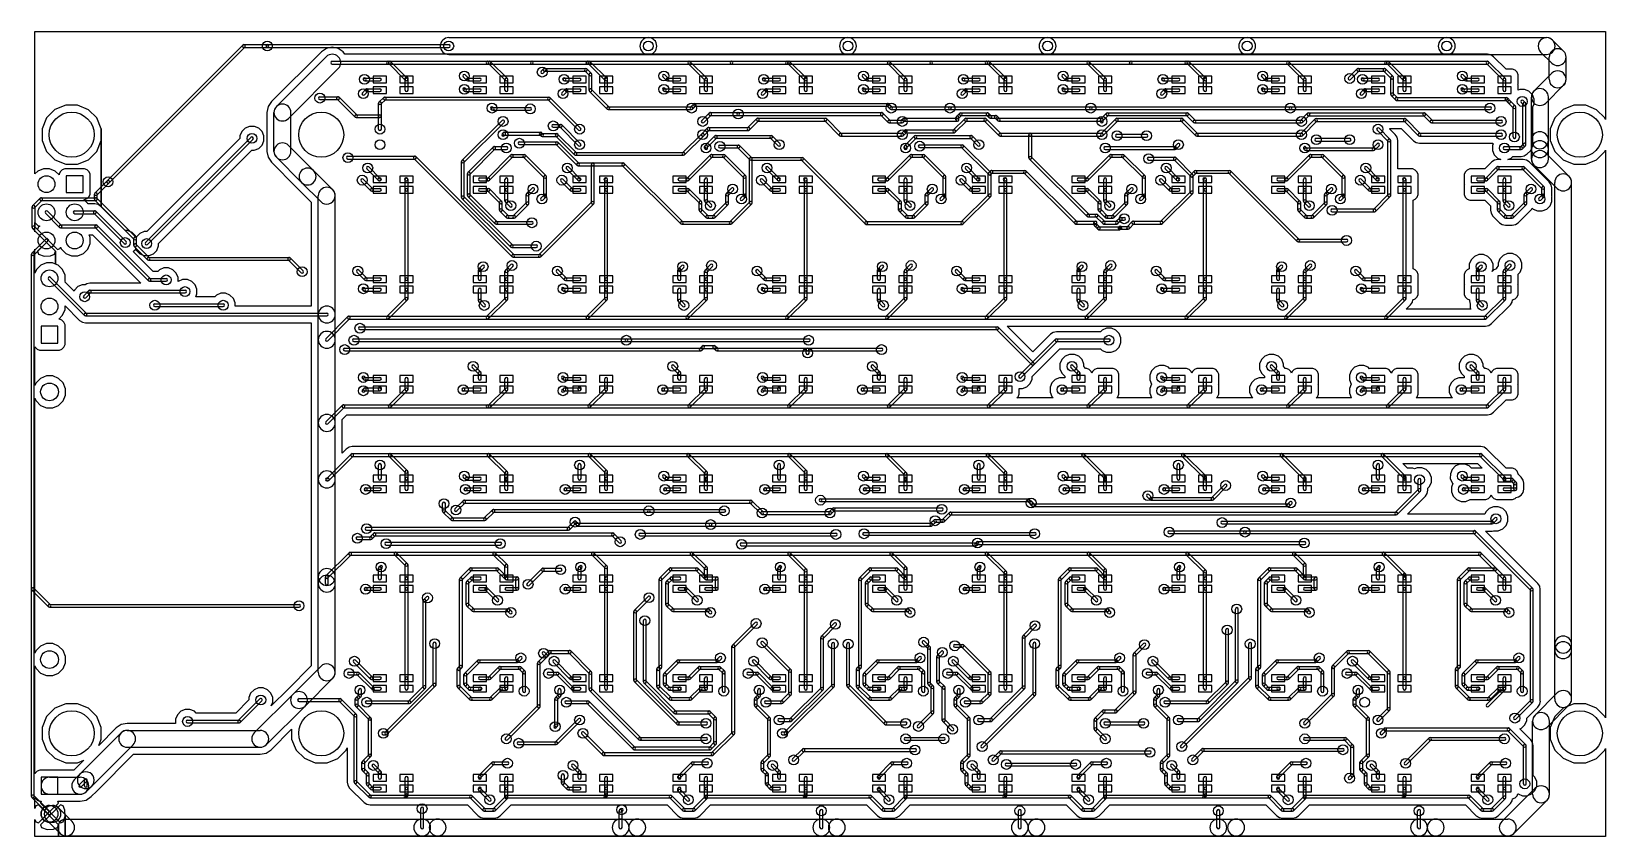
# Model space of a CAD drawing. Extents: x 67 to 209, y -168 to -95.
import ezdxf

# ---------------------------------------------------------------- set-up
doc = ezdxf.new("R2010")
doc.units = 0
doc.header["$MEASUREMENT"] = 0
doc.layers.add('BLACK', color=250, linetype='CONTINUOUS')

msp = doc.modelspace()

# ---------------------------------------------------------------- linework, layer by layer
at = {"layer": 'BLACK'}
for p, q in [((67.685, -108.029), (67.685, -95.185)), ((67.685, -95.185), (209.315, -95.185)), ((67.685, -108.029), (67.685, -95.185)), ((67.685, -95.185), (209.315, -95.185)), ((74.1849, -108.66), (86.4348, -96.4102)), ((86.5246, -96.373), (88.6411, -96.373)), ((88.6411, -96.373), (105, -96.373)), ((105, -95.738), (123, -95.738)), ((123, -95.738), (141, -95.738)), ((141, -95.738), (159, -95.738)), ((159, -95.738), (177, -95.738)), ((177, -95.738), (195, -95.738)), ((195, -95.738), (204, -95.738)), ((205.539, -96.9612), (204.539, -95.9612)), ((209.315, -95.185), (209.315, -103.119)), ((209.315, -95.185), (209.315, -103.119)), ((74.3645, -108.84), (86.6144, -96.5898)), ((86.5246, -96.627), (88.6411, -96.627)), ((88.6411, -96.627), (105, -96.627)), ((93.5122, -97.0122), (89.0122, -101.512)), ((93.5122, -97.0122), (89.0122, -101.512)), ((93.9612, -97.4612), (89.4612, -101.961)), ((93.9654, -96.7093), (93.5122, -97.0122)), ((93.9654, -96.7093), (93.5122, -97.0122)), ((94.5, -96.603), (93.9654, -96.7093)), ((94.5, -96.603), (93.9654, -96.7093)), ((95.0346, -96.7093), (94.5, -96.603)), ((95.0346, -96.7093), (94.5, -96.603)), ((94.5, -97.873), (99.5, -97.873)), ((95.4878, -97.0122), (95.0346, -96.7093)), ((95.4878, -97.0122), (95.0346, -96.7093)), ((95.6387, -97.238), (95.4878, -97.0122)), ((95.6387, -97.238), (95.4878, -97.0122)), ((99.5, -97.238), (95.6387, -97.238)), ((99.5, -97.238), (95.6387, -97.238)), ((99.675, -97.238), (99.5, -97.238)), ((99.675, -97.238), (99.5, -97.238)), ((99.5, -97.873), (99.675, -97.873)), ((99.5, -97.873), (99.675, -97.873)), ((108.5, -97.238), (99.675, -97.238)), ((108.5, -97.238), (99.675, -97.238)), ((99.675, -97.873), (108.5, -97.873)), ((99.7648, -97.9102), (101.29, -99.4352)), ((105, -97.262), (123, -97.262)), ((108.675, -97.238), (108.5, -97.238)), ((108.675, -97.238), (108.5, -97.238)), ((108.5, -97.873), (108.675, -97.873)), ((108.5, -97.873), (108.675, -97.873)), ((112.5, -97.238), (108.675, -97.238)), ((112.5, -97.238), (108.675, -97.238)), ((108.675, -97.873), (112.5, -97.873)), ((108.765, -97.9102), (110.29, -99.4352)), ((117.5, -97.238), (112.5, -97.238)), ((117.5, -97.238), (112.5, -97.238)), ((112.5, -97.873), (117.5, -97.873)), ((112.5, -97.873), (117.5, -97.873)), ((117.675, -97.238), (117.5, -97.238)), ((117.675, -97.238), (117.5, -97.238)), ((117.5, -97.873), (117.675, -97.873)), ((117.5, -97.873), (117.675, -97.873)), ((117.5, -97.873), (117.675, -97.873)), ((126.675, -97.238), (117.675, -97.238)), ((126.675, -97.238), (117.675, -97.238)), ((117.675, -97.873), (126.675, -97.873)), ((117.675, -97.873), (126.675, -97.873)), ((117.765, -97.9102), (119.29, -99.4352)), ((123, -97.262), (141, -97.262)), ((130.5, -97.238), (126.675, -97.238)), ((130.5, -97.238), (126.675, -97.238)), ((126.675, -97.873), (130.5, -97.873)), ((126.765, -97.9102), (128.29, -99.4352)), ((135.5, -97.238), (130.5, -97.238)), ((135.5, -97.238), (130.5, -97.238)), ((130.5, -97.873), (135.5, -97.873)), ((130.5, -97.873), (135.5, -97.873)), ((135.675, -97.238), (135.5, -97.238)), ((135.675, -97.238), (135.5, -97.238)), ((135.5, -97.873), (135.675, -97.873)), ((135.5, -97.873), (135.675, -97.873)), ((135.5, -97.873), (135.675, -97.873)), ((144.675, -97.238), (135.675, -97.238)), ((144.675, -97.238), (135.675, -97.238)), ((135.675, -97.873), (144.675, -97.873)), ((135.675, -97.873), (144.675, -97.873)), ((135.765, -97.9102), (137.29, -99.4352)), ((141, -97.262), (159, -97.262)), ((148.5, -97.238), (144.675, -97.238)), ((148.5, -97.238), (144.675, -97.238)), ((144.675, -97.873), (148.5, -97.873)), ((144.765, -97.9102), (146.29, -99.4352)), ((153.5, -97.238), (148.5, -97.238)), ((153.5, -97.238), (148.5, -97.238)), ((148.5, -97.873), (153.5, -97.873)), ((148.5, -97.873), (153.5, -97.873)), ((153.675, -97.238), (153.5, -97.238)), ((153.675, -97.238), (153.5, -97.238)), ((153.5, -97.873), (153.675, -97.873)), ((153.5, -97.873), (153.675, -97.873)), ((153.5, -97.873), (153.675, -97.873)), ((162.675, -97.238), (153.675, -97.238)), ((162.675, -97.238), (153.675, -97.238)), ((153.675, -97.873), (162.675, -97.873)), ((153.675, -97.873), (162.675, -97.873)), ((153.765, -97.9102), (155.29, -99.4352)), ((159, -97.262), (177, -97.262)), ((166.5, -97.238), (162.675, -97.238)), ((166.5, -97.238), (162.675, -97.238)), ((162.675, -97.873), (166.5, -97.873)), ((162.765, -97.9102), (164.29, -99.4352)), ((171.5, -97.238), (166.5, -97.238)), ((171.5, -97.238), (166.5, -97.238)), ((166.5, -97.873), (171.5, -97.873)), ((166.5, -97.873), (171.5, -97.873)), ((171.675, -97.238), (171.5, -97.238)), ((171.675, -97.238), (171.5, -97.238)), ((171.5, -97.873), (171.675, -97.873)), ((171.5, -97.873), (171.675, -97.873)), ((171.5, -97.873), (171.675, -97.873)), ((180.675, -97.238), (171.675, -97.238)), ((180.675, -97.238), (171.675, -97.238)), ((171.675, -97.873), (180.675, -97.873)), ((171.675, -97.873), (180.675, -97.873)), ((171.765, -97.9102), (173.29, -99.4352)), ((177, -97.262), (195, -97.262)), ((189.5, -97.238), (180.675, -97.238)), ((189.5, -97.238), (180.675, -97.238)), ((180.675, -97.873), (189.5, -97.873)), ((180.765, -97.9102), (182.29, -99.4352)), ((189.675, -97.238), (189.5, -97.238)), ((189.675, -97.238), (189.5, -97.238)), ((189.5, -97.873), (189.675, -97.873)), ((189.5, -97.873), (189.675, -97.873)), ((198.675, -97.238), (189.675, -97.238)), ((198.675, -97.238), (189.675, -97.238)), ((189.675, -97.873), (198.675, -97.873)), ((189.765, -97.9102), (191.29, -99.4352)), ((195, -97.262), (204, -97.262)), ((198.967, -97.296), (198.675, -97.238)), ((198.967, -97.296), (198.675, -97.238)), ((198.765, -97.9102), (200.29, -99.4352)), ((199.214, -97.4612), (198.967, -97.296)), ((199.214, -97.4612), (198.967, -97.296)), ((200.343, -98.5899), (199.214, -97.4612)), ((200.343, -98.5899), (199.214, -97.4612)), ((204.461, -98.0388), (203.461, -97.0388)), ((204.238, -99.5), (204.238, -97.5)), ((205.762, -99.5), (205.762, -97.5)), ((95.0388, -98.5388), (90.5388, -103.039)), ((94.5, -98.127), (99.5, -98.127)), ((98.2, -99.225), (98.2, -99.825)), ((99.4, -99.225), (98.2, -99.225)), ((99.4, -99.825), (99.4, -99.225)), ((99.5, -98.127), (99.675, -98.127)), ((99.5, -98.127), (99.675, -98.127)), ((99.5852, -98.0898), (101.11, -99.6148)), ((99.675, -98.127), (108.5, -98.127)), ((100.6, -99.225), (100.6, -99.825)), ((101.8, -99.225), (100.6, -99.225)), ((101.8, -99.825), (101.8, -99.225)), ((106.31, -99.2898), (106.635, -99.6148)), ((106.49, -99.1102), (106.815, -99.4352)), ((107.2, -99.225), (107.2, -99.825)), ((108.4, -99.225), (107.2, -99.225)), ((108.4, -99.825), (108.4, -99.225)), ((108.5, -98.127), (108.675, -98.127)), ((108.5, -98.127), (108.675, -98.127)), ((108.585, -98.0898), (110.11, -99.6148)), ((108.675, -98.127), (112.5, -98.127)), ((109.6, -99.225), (109.6, -99.825)), ((110.8, -99.225), (109.6, -99.225)), ((110.8, -99.825), (110.8, -99.225)), ((112.5, -98.127), (117.5, -98.127)), ((112.5, -98.127), (117.5, -98.127)), ((113.54, -98.5609), (113.34, -98.7609)), ((113.72, -98.7405), (113.52, -98.9405)), ((113.63, -98.5237), (117.365, -98.5237)), ((113.63, -98.7777), (117.365, -98.7777)), ((116.2, -99.225), (116.2, -99.825)), ((117.4, -99.225), (116.2, -99.225)), ((117.691, -99.157), (117.275, -98.7401)), ((117.4, -99.825), (117.4, -99.225)), ((117.871, -98.9777), (117.455, -98.5608)), ((117.5, -98.127), (117.675, -98.127)), ((117.5, -98.127), (117.675, -98.127)), ((117.5, -98.127), (117.675, -98.127)), ((117.585, -98.0898), (119.11, -99.6148)), ((117.654, -100.496), (117.654, -99.0671)), ((117.675, -98.127), (126.675, -98.127)), ((117.675, -98.127), (126.675, -98.127)), ((117.908, -100.496), (117.908, -99.0671)), ((118.6, -99.225), (118.6, -99.825)), ((119.8, -99.225), (118.6, -99.225)), ((119.8, -99.825), (119.8, -99.225)), ((124.31, -99.2898), (124.635, -99.6148)), ((124.49, -99.1102), (124.815, -99.4352)), ((125.2, -99.225), (125.2, -99.825)), ((126.4, -99.225), (125.2, -99.225)), ((126.4, -99.825), (126.4, -99.225)), ((126.585, -98.0898), (128.11, -99.6148)), ((126.675, -98.127), (130.5, -98.127)), ((127.6, -99.225), (127.6, -99.825)), ((128.8, -99.225), (127.6, -99.225)), ((128.8, -99.825), (128.8, -99.225)), ((130.5, -98.127), (135.5, -98.127)), ((130.5, -98.127), (135.5, -98.127)), ((134.2, -99.225), (134.2, -99.825)), ((135.4, -99.225), (134.2, -99.225)), ((135.4, -99.825), (135.4, -99.225)), ((135.5, -98.127), (135.675, -98.127)), ((135.5, -98.127), (135.675, -98.127)), ((135.5, -98.127), (135.675, -98.127)), ((135.585, -98.0898), (137.11, -99.6148)), ((135.675, -98.127), (144.675, -98.127)), ((135.675, -98.127), (144.675, -98.127)), ((136.6, -99.225), (136.6, -99.825)), ((137.8, -99.225), (136.6, -99.225)), ((137.8, -99.825), (137.8, -99.225)), ((142.31, -99.2898), (142.635, -99.6148)), ((142.49, -99.1102), (142.815, -99.4352)), ((143.2, -99.225), (143.2, -99.825)), ((144.4, -99.225), (143.2, -99.225)), ((144.4, -99.825), (144.4, -99.225)), ((144.585, -98.0898), (146.11, -99.6148)), ((144.675, -98.127), (148.5, -98.127)), ((145.6, -99.225), (145.6, -99.825)), ((146.8, -99.225), (145.6, -99.225)), ((146.8, -99.825), (146.8, -99.225)), ((148.5, -98.127), (153.5, -98.127)), ((148.5, -98.127), (153.5, -98.127)), ((152.2, -99.225), (152.2, -99.825)), ((153.4, -99.225), (152.2, -99.225)), ((153.4, -99.825), (153.4, -99.225)), ((153.5, -98.127), (153.675, -98.127)), ((153.5, -98.127), (153.675, -98.127)), ((153.5, -98.127), (153.675, -98.127)), ((153.585, -98.0898), (155.11, -99.6148)), ((153.675, -98.127), (162.675, -98.127)), ((153.675, -98.127), (162.675, -98.127)), ((154.6, -99.225), (154.6, -99.825)), ((155.8, -99.225), (154.6, -99.225)), ((155.8, -99.825), (155.8, -99.225)), ((160.31, -99.2898), (160.635, -99.6148)), ((160.49, -99.1102), (160.815, -99.4352)), ((161.2, -99.225), (161.2, -99.825)), ((162.4, -99.225), (161.2, -99.225)), ((162.4, -99.825), (162.4, -99.225)), ((162.585, -98.0898), (164.11, -99.6148)), ((162.675, -98.127), (166.5, -98.127)), ((163.6, -99.225), (163.6, -99.825)), ((164.8, -99.225), (163.6, -99.225)), ((164.8, -99.825), (164.8, -99.225)), ((166.5, -98.127), (171.5, -98.127)), ((166.5, -98.127), (171.5, -98.127)), ((170.2, -99.225), (170.2, -99.825)), ((171.4, -99.225), (170.2, -99.225)), ((171.4, -99.825), (171.4, -99.225)), ((171.5, -98.127), (171.675, -98.127)), ((171.5, -98.127), (171.675, -98.127)), ((171.5, -98.127), (171.675, -98.127)), ((171.585, -98.0898), (173.11, -99.6148)), ((171.675, -98.127), (180.675, -98.127)), ((171.675, -98.127), (180.675, -98.127)), ((172.6, -99.225), (172.6, -99.825)), ((173.8, -99.225), (172.6, -99.225)), ((173.8, -99.825), (173.8, -99.225)), ((178.31, -99.2898), (178.635, -99.6148)), ((178.49, -99.1102), (178.815, -99.4352)), ((179.2, -99.225), (179.2, -99.825)), ((180.4, -99.225), (179.2, -99.225)), ((180.4, -99.825), (180.4, -99.225)), ((180.585, -98.0898), (182.11, -99.6148)), ((180.675, -98.127), (189.5, -98.127)), ((181.6, -99.225), (181.6, -99.825)), ((182.8, -99.225), (181.6, -99.225)), ((182.8, -99.825), (182.8, -99.225)), ((186.923, -98.5603), (186.148, -99.3388)), ((187.103, -98.7395), (186.328, -99.518)), ((187.014, -98.5235), (189.374, -98.5235)), ((187.014, -98.7775), (189.374, -98.7775)), ((188.2, -99.225), (188.2, -99.825)), ((189.4, -99.225), (188.2, -99.225)), ((189.982, -99.4379), (189.284, -98.7402)), ((189.4, -99.825), (189.4, -99.225)), ((190.162, -99.2583), (189.464, -98.5606)), ((189.5, -98.127), (189.675, -98.127)), ((189.5, -98.127), (189.675, -98.127)), ((189.585, -98.0898), (191.11, -99.6148)), ((189.675, -98.127), (198.675, -98.127)), ((189.945, -100.874), (189.945, -99.348)), ((190.199, -100.874), (190.199, -99.348)), ((190.6, -99.225), (190.6, -99.825)), ((191.8, -99.225), (190.6, -99.225)), ((191.8, -99.825), (191.8, -99.225)), ((196.31, -99.2898), (196.635, -99.6148)), ((196.49, -99.1102), (196.815, -99.4352)), ((197.2, -99.225), (197.2, -99.825)), ((198.4, -99.225), (197.2, -99.225)), ((198.4, -99.825), (198.4, -99.225)), ((198.585, -98.0898), (200.11, -99.6148)), ((199.6, -99.225), (199.6, -99.825)), ((200.8, -99.225), (199.6, -99.225)), ((200.674, -98.5899), (200.343, -98.5899)), ((200.674, -98.5899), (200.343, -98.5899)), ((200.927, -98.5901), (200.674, -98.5899)), ((200.927, -98.5901), (200.674, -98.5899)), ((200.8, -99.825), (200.8, -99.225)), ((201.16, -98.687), (200.927, -98.5901)), ((201.16, -98.687), (200.927, -98.5901)), ((201.339, -98.8658), (201.16, -98.687)), ((201.339, -98.8658), (201.16, -98.687)), ((201.435, -99.0992), (201.339, -98.8658)), ((201.435, -99.0992), (201.339, -98.8658)), ((201.435, -99.6992), (201.435, -99.0992)), ((201.435, -99.6992), (201.435, -99.0992)), ((202.861, -100.561), (204.461, -98.9612)), ((97.2102, -100.71), (97.5352, -100.385)), ((97.3102, -99.5898), (97.3352, -99.6148)), ((97.3898, -100.89), (97.7148, -100.565)), ((97.425, -99.398), (98.8, -99.398)), ((97.425, -99.652), (98.8, -99.652)), ((97.4898, -99.4102), (97.5148, -99.4352)), ((97.625, -100.348), (98.8, -100.348)), ((97.625, -100.602), (98.8, -100.602)), ((98.2, -99.825), (99.4, -99.825)), ((98.2, -100.175), (98.2, -100.775)), ((99.4, -100.175), (98.2, -100.175)), ((98.2, -100.775), (99.4, -100.775)), ((99.4, -100.775), (99.4, -100.175)), ((100.6, -99.825), (101.8, -99.825)), ((100.6, -100.175), (100.6, -100.775)), ((101.8, -100.175), (100.6, -100.175)), ((100.6, -100.775), (101.8, -100.775)), ((101.073, -99.525), (101.073, -99.4)), ((101.073, -100.475), (101.073, -99.525)), ((101.073, -100.475), (101.073, -99.525)), ((101.073, -100.475), (101.073, -99.525)), ((101.327, -99.525), (101.327, -99.4)), ((101.327, -100.475), (101.327, -99.525)), ((101.327, -100.475), (101.327, -99.525)), ((101.327, -100.475), (101.327, -99.525)), ((101.8, -100.775), (101.8, -100.175)), ((106.31, -100.49), (106.385, -100.565)), ((106.475, -100.348), (107.8, -100.348)), ((106.475, -100.602), (107.8, -100.602)), ((106.49, -100.31), (106.565, -100.385)), ((106.725, -99.398), (107.8, -99.398)), ((106.725, -99.652), (107.8, -99.652)), ((107.2, -99.825), (108.4, -99.825)), ((107.2, -100.175), (107.2, -100.775)), ((108.4, -100.175), (107.2, -100.175)), ((107.2, -100.775), (108.4, -100.775)), ((108.4, -100.775), (108.4, -100.175)), ((109.6, -99.825), (110.8, -99.825)), ((109.6, -100.175), (109.6, -100.775)), ((110.8, -100.175), (109.6, -100.175)), ((109.6, -100.775), (110.8, -100.775)), ((110.073, -100.475), (110.073, -99.525)), ((110.073, -100.475), (110.073, -99.525)), ((110.327, -100.475), (110.327, -99.525)), ((110.327, -100.475), (110.327, -99.525)), ((110.8, -100.775), (110.8, -100.175)), ((115.21, -100.71), (115.535, -100.385)), ((115.31, -99.5898), (115.335, -99.6148)), ((115.39, -100.89), (115.715, -100.565)), ((115.425, -99.398), (116.8, -99.398)), ((115.425, -99.652), (116.8, -99.652)), ((115.49, -99.4102), (115.515, -99.4352)), ((115.625, -100.348), (116.8, -100.348)), ((115.625, -100.602), (116.8, -100.602)), ((116.2, -99.825), (117.4, -99.825)), ((116.2, -100.175), (116.2, -100.775)), ((117.4, -100.175), (116.2, -100.175)), ((116.2, -100.775), (117.4, -100.775)), ((117.4, -100.775), (117.4, -100.175)), ((119.296, -102.19), (117.691, -100.586)), ((119.476, -102.01), (117.871, -100.406)), ((118.6, -99.825), (119.8, -99.825)), ((118.6, -100.175), (118.6, -100.775)), ((119.8, -100.175), (118.6, -100.175)), ((118.6, -100.775), (119.8, -100.775)), ((119.073, -99.525), (119.073, -99.4)), ((119.073, -100.475), (119.073, -99.525)), ((119.073, -100.475), (119.073, -99.525)), ((119.073, -100.475), (119.073, -99.525)), ((119.327, -99.525), (119.327, -99.4)), ((119.327, -100.475), (119.327, -99.525)), ((119.327, -100.475), (119.327, -99.525)), ((119.327, -100.475), (119.327, -99.525)), ((119.8, -100.775), (119.8, -100.175)), ((124.31, -100.49), (124.385, -100.565)), ((124.475, -100.348), (125.8, -100.348)), ((124.475, -100.602), (125.8, -100.602)), ((124.49, -100.31), (124.565, -100.385)), ((124.725, -99.398), (125.8, -99.398)), ((124.725, -99.652), (125.8, -99.652)), ((125.2, -99.825), (126.4, -99.825)), ((125.2, -100.175), (125.2, -100.775)), ((126.4, -100.175), (125.2, -100.175)), ((125.2, -100.775), (126.4, -100.775)), ((126.4, -100.775), (126.4, -100.175)), ((127.6, -99.825), (128.8, -99.825)), ((127.6, -100.175), (127.6, -100.775)), ((128.8, -100.175), (127.6, -100.175)), ((127.6, -100.775), (128.8, -100.775)), ((128.073, -100.475), (128.073, -99.525)), ((128.073, -100.475), (128.073, -99.525)), ((128.327, -100.475), (128.327, -99.525)), ((128.327, -100.475), (128.327, -99.525)), ((128.8, -100.775), (128.8, -100.175)), ((133.21, -100.71), (133.535, -100.385)), ((133.31, -99.5898), (133.335, -99.6148)), ((133.39, -100.89), (133.715, -100.565)), ((133.425, -99.398), (134.8, -99.398)), ((133.425, -99.652), (134.8, -99.652)), ((133.49, -99.4102), (133.515, -99.4352)), ((133.625, -100.348), (134.8, -100.348)), ((133.625, -100.602), (134.8, -100.602)), ((134.2, -99.825), (135.4, -99.825)), ((134.2, -100.175), (134.2, -100.775)), ((135.4, -100.175), (134.2, -100.175)), ((134.2, -100.775), (135.4, -100.775)), ((135.4, -100.775), (135.4, -100.175)), ((136.6, -99.825), (137.8, -99.825)), ((136.6, -100.175), (136.6, -100.775)), ((137.8, -100.175), (136.6, -100.175)), ((136.6, -100.775), (137.8, -100.775)), ((137.073, -99.525), (137.073, -99.4)), ((137.073, -100.475), (137.073, -99.525)), ((137.073, -100.475), (137.073, -99.525)), ((137.073, -100.475), (137.073, -99.525)), ((137.327, -99.525), (137.327, -99.4)), ((137.327, -100.475), (137.327, -99.525)), ((137.327, -100.475), (137.327, -99.525)), ((137.327, -100.475), (137.327, -99.525)), ((137.8, -100.775), (137.8, -100.175)), ((142.31, -100.49), (142.385, -100.565)), ((142.475, -100.348), (143.8, -100.348)), ((142.475, -100.602), (143.8, -100.602)), ((142.49, -100.31), (142.565, -100.385)), ((142.725, -99.398), (143.8, -99.398)), ((142.725, -99.652), (143.8, -99.652)), ((143.2, -99.825), (144.4, -99.825)), ((143.2, -100.175), (143.2, -100.775)), ((144.4, -100.175), (143.2, -100.175)), ((143.2, -100.775), (144.4, -100.775)), ((144.4, -100.775), (144.4, -100.175)), ((145.6, -99.825), (146.8, -99.825)), ((145.6, -100.175), (145.6, -100.775)), ((146.8, -100.175), (145.6, -100.175)), ((145.6, -100.775), (146.8, -100.775)), ((146.073, -100.475), (146.073, -99.525)), ((146.073, -100.475), (146.073, -99.525)), ((146.327, -100.475), (146.327, -99.525)), ((146.327, -100.475), (146.327, -99.525)), ((146.8, -100.775), (146.8, -100.175)), ((151.21, -100.71), (151.535, -100.385)), ((151.31, -99.5898), (151.335, -99.6148)), ((151.39, -100.89), (151.715, -100.565)), ((151.425, -99.398), (152.8, -99.398)), ((151.425, -99.652), (152.8, -99.652)), ((151.49, -99.4102), (151.515, -99.4352)), ((151.625, -100.348), (152.8, -100.348)), ((151.625, -100.602), (152.8, -100.602)), ((152.2, -99.825), (153.4, -99.825)), ((152.2, -100.175), (152.2, -100.775)), ((153.4, -100.175), (152.2, -100.175)), ((152.2, -100.775), (153.4, -100.775)), ((153.4, -100.775), (153.4, -100.175)), ((154.6, -99.825), (155.8, -99.825)), ((154.6, -100.175), (154.6, -100.775)), ((155.8, -100.175), (154.6, -100.175)), ((154.6, -100.775), (155.8, -100.775)), ((155.073, -99.525), (155.073, -99.4)), ((155.073, -100.475), (155.073, -99.525)), ((155.073, -100.475), (155.073, -99.525)), ((155.073, -100.475), (155.073, -99.525)), ((155.327, -99.525), (155.327, -99.4)), ((155.327, -100.475), (155.327, -99.525)), ((155.327, -100.475), (155.327, -99.525)), ((155.327, -100.475), (155.327, -99.525)), ((155.8, -100.775), (155.8, -100.175)), ((160.31, -100.49), (160.385, -100.565)), ((160.475, -100.348), (161.8, -100.348)), ((160.475, -100.602), (161.8, -100.602)), ((160.49, -100.31), (160.565, -100.385)), ((160.725, -99.398), (161.8, -99.398)), ((160.725, -99.652), (161.8, -99.652)), ((161.2, -99.825), (162.4, -99.825)), ((161.2, -100.175), (161.2, -100.775)), ((162.4, -100.175), (161.2, -100.175)), ((161.2, -100.775), (162.4, -100.775)), ((162.4, -100.775), (162.4, -100.175)), ((163.6, -99.825), (164.8, -99.825)), ((163.6, -100.175), (163.6, -100.775)), ((164.8, -100.175), (163.6, -100.175)), ((163.6, -100.775), (164.8, -100.775)), ((164.073, -100.475), (164.073, -99.525)), ((164.073, -100.475), (164.073, -99.525)), ((164.327, -100.475), (164.327, -99.525)), ((164.327, -100.475), (164.327, -99.525)), ((164.8, -100.775), (164.8, -100.175)), ((169.21, -100.71), (169.535, -100.385)), ((169.31, -99.5898), (169.335, -99.6148)), ((169.39, -100.89), (169.715, -100.565)), ((169.425, -99.398), (170.8, -99.398)), ((169.425, -99.652), (170.8, -99.652)), ((169.49, -99.4102), (169.515, -99.4352)), ((169.625, -100.348), (170.8, -100.348)), ((169.625, -100.602), (170.8, -100.602)), ((170.2, -99.825), (171.4, -99.825)), ((170.2, -100.175), (170.2, -100.775)), ((171.4, -100.175), (170.2, -100.175)), ((170.2, -100.775), (171.4, -100.775)), ((171.4, -100.775), (171.4, -100.175)), ((172.6, -99.825), (173.8, -99.825)), ((172.6, -100.175), (172.6, -100.775)), ((173.8, -100.175), (172.6, -100.175)), ((172.6, -100.775), (173.8, -100.775)), ((173.073, -99.525), (173.073, -99.4)), ((173.073, -100.475), (173.073, -99.525)), ((173.073, -100.475), (173.073, -99.525)), ((173.073, -100.475), (173.073, -99.525)), ((173.327, -99.525), (173.327, -99.4)), ((173.327, -100.475), (173.327, -99.525)), ((173.327, -100.475), (173.327, -99.525)), ((173.327, -100.475), (173.327, -99.525)), ((173.8, -100.775), (173.8, -100.175)), ((178.31, -100.49), (178.385, -100.565)), ((178.475, -100.348), (179.8, -100.348)), ((178.475, -100.602), (179.8, -100.602)), ((178.49, -100.31), (178.565, -100.385)), ((178.725, -99.398), (179.8, -99.398)), ((178.725, -99.652), (179.8, -99.652)), ((179.2, -99.825), (180.4, -99.825)), ((179.2, -100.175), (179.2, -100.775)), ((180.4, -100.175), (179.2, -100.175)), ((179.2, -100.775), (180.4, -100.775)), ((180.4, -100.775), (180.4, -100.175)), ((181.6, -99.825), (182.8, -99.825)), ((181.6, -100.175), (181.6, -100.775)), ((182.8, -100.175), (181.6, -100.175)), ((181.6, -100.775), (182.8, -100.775)), ((182.073, -100.475), (182.073, -99.525)), ((182.073, -100.475), (182.073, -99.525)), ((182.327, -100.475), (182.327, -99.525)), ((182.327, -100.475), (182.327, -99.525)), ((182.8, -100.775), (182.8, -100.175)), ((187.21, -100.71), (187.535, -100.385)), ((187.31, -99.5898), (187.335, -99.6148)), ((187.39, -100.89), (187.715, -100.565)), ((187.425, -99.398), (188.8, -99.398)), ((187.425, -99.652), (188.8, -99.652)), ((187.49, -99.4102), (187.515, -99.4352)), ((187.625, -100.348), (188.8, -100.348)), ((187.625, -100.602), (188.8, -100.602)), ((188.2, -99.825), (189.4, -99.825)), ((188.2, -100.175), (188.2, -100.775)), ((189.4, -100.175), (188.2, -100.175)), ((188.2, -100.775), (189.4, -100.775)), ((189.4, -100.775), (189.4, -100.175)), ((190.6, -99.825), (191.8, -99.825)), ((190.6, -100.175), (190.6, -100.775)), ((191.8, -100.175), (190.6, -100.175)), ((190.6, -100.775), (191.8, -100.775)), ((191.073, -99.525), (191.073, -99.4)), ((191.073, -100.475), (191.073, -99.525)), ((191.073, -100.475), (191.073, -99.525)), ((191.073, -100.475), (191.073, -99.525)), ((191.327, -99.525), (191.327, -99.4)), ((191.327, -100.475), (191.327, -99.525)), ((191.327, -100.475), (191.327, -99.525)), ((191.327, -100.475), (191.327, -99.525)), ((191.8, -100.775), (191.8, -100.175)), ((196.31, -100.49), (196.385, -100.565)), ((196.475, -100.348), (197.8, -100.348)), ((196.475, -100.602), (197.8, -100.602)), ((196.49, -100.31), (196.565, -100.385)), ((196.725, -99.398), (197.8, -99.398)), ((196.725, -99.652), (197.8, -99.652)), ((197.2, -99.825), (198.4, -99.825)), ((197.2, -100.175), (197.2, -100.775)), ((198.4, -100.175), (197.2, -100.175)), ((197.2, -100.775), (198.4, -100.775)), ((198.4, -100.775), (198.4, -100.175)), ((199.6, -99.825), (200.8, -99.825)), ((199.6, -100.175), (199.6, -100.775)), ((200.8, -100.175), (199.6, -100.175)), ((199.6, -100.775), (200.8, -100.775)), ((200.073, -100.475), (200.073, -99.525)), ((200.073, -100.475), (200.073, -99.525)), ((200.327, -100.475), (200.327, -99.525)), ((200.327, -100.475), (200.327, -99.525)), ((200.8, -100.775), (200.8, -100.175)), ((201.415, -100), (201.435, -99.9519)), ((201.415, -100), (201.435, -99.9519)), ((201.435, -100.049), (201.415, -100)), ((201.435, -100.049), (201.415, -100)), ((201.435, -99.9519), (201.435, -99.6992)), ((201.435, -99.9519), (201.435, -99.6992)), ((201.435, -100.483), (201.435, -100.049)), ((201.435, -100.483), (201.435, -100.049)), ((201.586, -100.42), (201.435, -100.483)), ((201.586, -100.42), (201.435, -100.483)), ((202.016, -100.421), (201.586, -100.42)), ((202.016, -100.421), (201.586, -100.42)), ((202.412, -100.585), (202.016, -100.421)), ((202.412, -100.585), (202.016, -100.421)), ((202.716, -100.889), (202.412, -100.585)), ((202.716, -100.889), (202.412, -100.585)), ((203.939, -101.639), (205.539, -100.039)), ((70.4718, -101.833), (69.4912, -102.238)), ((70.4718, -101.833), (69.4912, -102.238)), ((71.5328, -101.833), (70.4718, -101.833)), ((71.5328, -101.833), (70.4718, -101.833)), ((72.5127, -102.24), (71.5328, -101.833)), ((72.5127, -102.24), (71.5328, -101.833)), ((88.7093, -101.965), (88.603, -102.5)), ((88.7093, -101.965), (88.603, -102.5)), ((89.0122, -101.512), (88.7093, -101.965)), ((89.0122, -101.512), (88.7093, -101.965)), ((93.3783, -101.069), (95.0156, -101.069)), ((93.3783, -101.323), (95.0156, -101.323)), ((96.5581, -102.918), (94.9258, -101.286)), ((96.7377, -102.738), (95.1054, -101.106)), ((98.673, -102.828), (98.673, -101.656)), ((98.7101, -101.566), (99.1399, -101.136)), ((98.8897, -101.746), (99.3195, -101.316)), ((98.927, -102.828), (98.927, -101.656)), ((99.2296, -101.099), (114.026, -101.099)), ((99.2296, -101.353), (114.026, -101.353)), ((108.81, -102.19), (108.878, -102.258)), ((108.968, -102.041), (112.35, -102.041)), ((108.99, -102.01), (109.058, -102.078)), ((113.936, -101.316), (116.71, -104.09)), ((114.116, -101.136), (116.89, -103.91)), ((119.386, -101.973), (126.9, -101.973)), ((127.104, -101.716), (126.81, -102.01)), ((127.284, -101.896), (126.99, -102.19)), ((127.194, -101.679), (144.606, -101.679)), ((127.194, -101.933), (144.606, -101.933)), ((144.81, -102.19), (144.516, -101.896)), ((144.99, -102.01), (144.696, -101.716)), ((144.9, -101.973), (150.2, -101.973)), ((150.2, -101.973), (162.9, -101.973)), ((162.9, -101.973), (180.9, -101.973)), ((180.9, -101.973), (198.9, -101.973)), ((190.382, -101.364), (189.982, -100.964)), ((190.562, -101.184), (190.162, -100.784)), ((190.472, -101.147), (200.371, -101.147)), ((190.472, -101.401), (200.371, -101.401)), ((200.536, -101.618), (200.281, -101.364)), ((200.716, -101.438), (200.461, -101.184)), ((201.01, -102.093), (200.536, -101.617)), ((201.19, -101.914), (200.716, -101.438)), ((200.973, -104.7), (200.973, -102.003)), ((201.227, -104.7), (201.227, -102.003)), ((201.71, -101.59), (201.91, -101.79)), ((201.873, -105.4), (201.873, -101.7)), ((201.89, -101.41), (202.09, -101.61)), ((202.127, -105.4), (202.127, -101.7)), ((202.638, -105), (202.638, -101.1)), ((202.88, -101.286), (202.716, -100.889)), ((202.88, -101.286), (202.716, -100.889)), ((202.762, -101.998), (202.879, -101.716)), ((202.762, -101.998), (202.879, -101.716)), ((202.762, -105.4), (202.762, -101.998)), ((202.762, -105.4), (202.762, -101.998)), ((202.879, -101.716), (202.88, -101.286)), ((202.879, -101.716), (202.88, -101.286)), ((204.162, -105), (204.162, -101.1)), ((206.472, -101.833), (205.491, -102.238)), ((206.472, -101.833), (205.491, -102.238)), ((207.533, -101.833), (206.472, -101.833)), ((207.533, -101.833), (206.472, -101.833)), ((208.513, -102.24), (207.533, -101.833)), ((208.513, -102.24), (207.533, -101.833)), ((68.7403, -102.987), (68.3335, -103.967)), ((68.7403, -102.987), (68.3335, -103.967)), ((69.4912, -102.238), (68.7403, -102.987)), ((69.4912, -102.238), (68.7403, -102.987)), ((73.2623, -102.991), (72.5127, -102.24)), ((73.2623, -102.991), (72.5127, -102.24)), ((73.6675, -103.972), (73.2623, -102.991)), ((73.6675, -103.972), (73.2623, -102.991)), ((88.603, -102.5), (88.603, -106)), ((88.603, -102.5), (88.603, -106)), ((89.238, -106), (89.238, -102.5)), ((90.762, -106), (90.762, -102.5)), ((96.6479, -102.701), (98.8, -102.701)), ((96.6479, -102.955), (98.8, -102.955)), ((98.673, -104), (98.673, -102.828)), ((98.927, -104), (98.927, -102.828)), ((106.187, -106.833), (109.81, -103.21)), ((106.367, -107.013), (109.99, -103.39)), ((108.968, -102.295), (112.35, -102.295)), ((114.421, -103.577), (115.104, -103.577)), ((116.89, -105.31), (115.194, -103.614)), ((119.386, -102.227), (126.9, -102.227)), ((127.81, -103.21), (128.478, -102.542)), ((127.99, -103.39), (128.658, -102.722)), ((128.568, -102.505), (131.103, -102.505)), ((128.568, -102.759), (131.103, -102.759)), ((131.103, -102.505), (144.051, -102.505)), ((131.103, -102.759), (144.051, -102.759)), ((131.941, -103.892), (132.783, -103.05)), ((132.121, -104.072), (132.963, -103.23)), ((132.873, -103.013), (138.981, -103.013)), ((132.873, -103.267), (138.981, -103.267)), ((138.891, -103.23), (140.251, -104.59)), ((139.071, -103.05), (140.431, -104.41)), ((144.629, -103.39), (143.961, -102.722)), ((144.809, -103.21), (144.141, -102.542)), ((144.719, -103.173), (145.9, -103.173)), ((144.719, -103.427), (145.9, -103.427)), ((144.9, -102.227), (150.2, -102.227)), ((145.964, -103.056), (145.81, -103.21)), ((146.144, -103.236), (145.99, -103.39)), ((146.054, -103.019), (150.87, -103.019)), ((146.054, -103.273), (150.87, -103.273)), ((150.2, -102.227), (162.9, -102.227)), ((150.497, -104.101), (151.542, -103.056)), ((150.677, -104.281), (151.722, -103.236)), ((150.743, -103.146), (150.743, -102.936)), ((151.078, -102.548), (150.78, -102.846)), ((151.258, -102.728), (150.96, -103.026)), ((150.997, -103.146), (150.997, -102.936)), ((151.168, -102.511), (153.582, -102.511)), ((151.168, -102.765), (153.582, -102.765)), ((151.632, -103.019), (153.372, -103.019)), ((151.632, -103.273), (153.372, -103.273)), ((153.282, -103.236), (154.636, -104.59)), ((153.462, -103.056), (154.816, -104.41)), ((153.746, -102.982), (153.492, -102.728)), ((153.926, -102.802), (153.672, -102.548)), ((153.836, -102.765), (154.343, -102.765)), ((153.836, -103.019), (154.343, -103.019)), ((154.507, -103.236), (154.253, -102.982)), ((154.687, -103.056), (154.433, -102.802)), ((154.597, -103.019), (163.9, -103.019)), ((154.597, -103.273), (163.9, -103.273)), ((162.9, -102.227), (180.9, -102.227)), ((163.773, -103.3), (163.773, -103.146)), ((164.318, -102.548), (163.81, -103.056)), ((163.81, -104.41), (165.164, -103.056)), ((164.498, -102.728), (163.99, -103.236)), ((163.99, -104.59), (165.344, -103.236)), ((164.027, -103.3), (164.027, -103.146)), ((164.408, -102.511), (171.582, -102.511)), ((164.408, -102.765), (171.582, -102.765)), ((165.254, -103.019), (171.118, -103.019)), ((165.254, -103.273), (171.118, -103.273)), ((171.028, -103.236), (172.382, -104.59)), ((171.208, -103.056), (172.562, -104.41)), ((172.155, -103.39), (171.492, -102.728)), ((172.335, -103.21), (171.672, -102.548)), ((172.245, -103.173), (181.9, -103.173)), ((172.245, -103.427), (181.9, -103.427)), ((180.9, -102.227), (198.9, -102.227)), ((182.452, -102.568), (181.81, -103.21)), ((183.14, -103.08), (181.81, -104.41)), ((182.632, -102.748), (181.99, -103.39)), ((183.32, -103.26), (181.99, -104.59)), ((182.542, -102.531), (192.973, -102.531)), ((182.542, -102.785), (192.973, -102.785)), ((183.23, -103.043), (191.206, -103.043)), ((183.23, -103.297), (191.206, -103.297)), ((192.446, -104.59), (191.116, -103.26)), ((192.626, -104.41), (191.296, -103.08)), ((193.525, -103.39), (192.883, -102.748)), ((193.705, -103.21), (193.063, -102.568)), ((193.615, -103.173), (199.9, -103.173)), ((193.615, -103.427), (199.9, -103.427)), ((204.74, -102.987), (204.333, -103.967)), ((204.74, -102.987), (204.333, -103.967)), ((205.491, -102.238), (204.74, -102.987)), ((205.491, -102.238), (204.74, -102.987)), ((209.262, -102.991), (208.513, -102.24)), ((209.262, -102.991), (208.513, -102.24)), ((209.315, -103.119), (209.262, -102.991)), ((209.315, -103.119), (209.262, -102.991)), ((68.3335, -103.967), (68.3325, -105.028)), ((68.3335, -103.967), (68.3325, -105.028)), ((68.3325, -105.028), (68.7377, -106.009)), ((68.3325, -105.028), (68.7377, -106.009)), ((73.2597, -106.013), (73.6665, -105.033)), ((73.2597, -106.013), (73.6665, -105.033)), ((73.6665, -105.033), (73.6675, -103.972)), ((73.6665, -105.033), (73.6675, -103.972)), ((73.6675, -110.996), (73.6675, -103.972)), ((73.6675, -103.972), (73.6675, -110.996)), ((73.6675, -110.996), (73.6675, -103.972)), ((73.6675, -103.972), (73.6675, -110.996)), ((87.1642, -104.737), (77.6695, -114.232)), ((86.1745, -104.829), (77.7612, -113.242)), ((86.1745, -104.829), (77.7612, -113.242)), ((87.3438, -104.917), (77.8491, -114.411)), ((86.1747, -104.611), (86.1745, -104.829)), ((86.1747, -104.611), (86.1745, -104.829)), ((86.3394, -104.214), (86.1747, -104.611)), ((86.3394, -104.214), (86.1747, -104.611)), ((86.6433, -103.911), (86.3394, -104.214)), ((86.6433, -103.911), (86.3394, -104.214)), ((87.0402, -103.747), (86.6433, -103.911)), ((87.0402, -103.747), (86.6433, -103.911)), ((87.4697, -103.747), (87.0402, -103.747)), ((87.4697, -103.747), (87.0402, -103.747)), ((87.8663, -103.912), (87.4697, -103.747)), ((87.8663, -103.912), (87.4697, -103.747)), ((88.1697, -104.216), (87.8663, -103.912)), ((88.1697, -104.216), (87.8663, -103.912)), ((88.3337, -104.613), (88.1697, -104.216)), ((88.3337, -104.613), (88.1697, -104.216)), ((88.3333, -105.042), (88.3337, -104.613)), ((88.3333, -105.042), (88.3337, -104.613)), ((109.81, -104.41), (109.904, -104.316)), ((109.99, -104.59), (110.084, -104.496)), ((109.994, -104.279), (113.29, -104.279)), ((109.994, -104.533), (113.29, -104.533)), ((113.2, -104.496), (113.323, -104.619)), ((113.38, -104.317), (113.503, -104.44)), ((113.413, -104.403), (114.734, -104.403)), ((113.413, -104.657), (114.734, -104.657)), ((114.421, -103.831), (115.104, -103.831)), ((114.643, -104.621), (116.346, -106.318)), ((114.822, -104.441), (116.525, -106.138)), ((116.71, -105.49), (115.014, -103.794)), ((126.081, -106.139), (127.81, -104.41)), ((126.261, -106.319), (127.99, -104.59)), ((127.81, -104.41), (128.328, -103.892)), ((127.99, -104.59), (128.508, -104.072)), ((128.11, -105.484), (128.997, -104.597)), ((128.29, -105.664), (129.177, -104.777)), ((128.418, -103.855), (132.031, -103.855)), ((128.418, -104.109), (132.031, -104.109)), ((129.087, -104.56), (134.087, -104.56)), ((129.087, -104.814), (134.087, -104.814)), ((133.997, -104.777), (134.71, -105.49)), ((134.177, -104.597), (134.89, -105.31)), ((140.341, -104.373), (145.9, -104.373)), ((140.341, -104.627), (145.9, -104.627)), ((145.81, -104.41), (146.119, -104.101)), ((145.99, -104.59), (146.299, -104.281)), ((146.999, -104.61), (146.11, -105.499)), ((146.209, -104.064), (150.587, -104.064)), ((146.209, -104.318), (150.587, -104.318)), ((147.179, -104.79), (146.29, -105.679)), ((147.089, -104.573), (152.1, -104.573)), ((147.089, -104.827), (152.1, -104.827)), ((152.71, -105.49), (152.01, -104.79)), ((152.89, -105.31), (152.19, -104.61)), ((154.726, -104.373), (157.44, -104.373)), ((154.726, -104.627), (157.44, -104.627)), ((157.313, -106.575), (157.313, -104.5)), ((157.44, -104.373), (163.9, -104.373)), ((157.44, -104.627), (163.9, -104.627)), ((157.567, -106.575), (157.567, -104.5)), ((165.259, -104.463), (167.926, -104.463)), ((165.259, -104.717), (167.926, -104.717)), ((172.472, -104.373), (181.9, -104.373)), ((172.472, -104.627), (181.9, -104.627)), ((183.233, -104.823), (186.237, -104.823)), ((188.71, -104.09), (189.729, -105.109)), ((188.89, -103.91), (189.909, -104.929)), ((189.692, -109.976), (189.692, -105.019)), ((189.879, -104.002), (189.88, -103.932)), ((189.879, -104.002), (189.88, -103.932)), ((190.358, -104.48), (189.879, -104.002)), ((190.358, -104.48), (189.879, -104.002)), ((189.88, -103.932), (190.89, -103.932)), ((189.88, -103.932), (190.89, -103.932)), ((189.946, -109.976), (189.946, -105.019)), ((190.523, -104.727), (190.358, -104.48)), ((190.358, -104.48), (190.358, -104.48)), ((190.523, -104.727), (190.358, -104.48)), ((190.358, -104.48), (190.358, -104.48)), ((190.581, -105.019), (190.523, -104.727)), ((190.581, -105.019), (190.523, -104.727)), ((190.581, -107.59), (190.581, -105.019)), ((190.581, -107.59), (190.581, -105.019)), ((190.89, -103.932), (191.997, -105.039)), ((190.89, -103.932), (191.997, -105.039)), ((192.536, -104.373), (199.9, -104.373)), ((192.536, -104.627), (199.9, -104.627)), ((202.638, -105.8), (202.638, -105)), ((202.638, -105.8), (202.638, -105)), ((204.162, -105.8), (204.162, -105)), ((204.162, -105.8), (204.162, -105)), ((204.333, -103.967), (204.333, -105.028)), ((204.333, -103.967), (204.333, -105.028)), ((204.333, -105.028), (204.738, -106.009)), ((204.333, -105.028), (204.738, -106.009)), ((68.7377, -106.009), (69.4873, -106.76)), ((68.7377, -106.009), (69.4873, -106.76)), ((72.5088, -106.762), (73.2597, -106.013)), ((72.5088, -106.762), (73.2597, -106.013)), ((78.8388, -114.32), (87.2521, -105.906)), ((78.8388, -114.32), (87.2521, -105.906)), ((87.2521, -105.906), (87.4678, -105.906)), ((87.2521, -105.906), (87.4678, -105.906)), ((87.4678, -105.906), (87.8647, -105.742)), ((87.4678, -105.906), (87.8647, -105.742)), ((87.8647, -105.742), (88.1686, -105.439)), ((87.8647, -105.742), (88.1686, -105.439)), ((88.1686, -105.439), (88.3333, -105.042)), ((88.1686, -105.439), (88.3333, -105.042)), ((88.603, -106), (88.7093, -106.535)), ((88.603, -106), (88.7093, -106.535)), ((90.5388, -105.461), (92.8097, -107.732)), ((95.9061, -106.439), (101.952, -106.439)), ((109.011, -105.609), (106.731, -107.897)), ((109.191, -105.788), (106.911, -108.076)), ((108.485, -108.435), (110.61, -106.31)), ((109.103, -105.573), (110.2, -105.573)), ((109.103, -105.827), (110.2, -105.827)), ((110.7, -106.273), (111.8, -106.273)), ((111.373, -105.142), (114.755, -105.142)), ((111.373, -105.396), (114.755, -105.396)), ((111.89, -106.31), (113.79, -108.21)), ((114.665, -105.359), (116.569, -107.264)), ((114.845, -105.179), (116.749, -107.084)), ((116.434, -106.102), (126.171, -106.102)), ((116.434, -106.356), (126.171, -106.356)), ((126.485, -108.435), (128.61, -106.31)), ((128.073, -105.7), (128.073, -105.574)), ((128.327, -105.7), (128.327, -105.574)), ((128.7, -106.273), (129.8, -106.273)), ((129.448, -105.431), (131.121, -105.431)), ((129.448, -105.685), (131.121, -105.685)), ((129.89, -106.31), (131.79, -108.21)), ((132.147, -106.764), (131.031, -105.648)), ((132.327, -106.584), (131.211, -105.468)), ((144.485, -108.435), (146.61, -106.31)), ((146.073, -105.7), (146.073, -105.589)), ((146.327, -105.7), (146.327, -105.589)), ((146.7, -106.273), (147.8, -106.273)), ((147.472, -105.409), (151.308, -105.409)), ((147.472, -105.663), (151.308, -105.663)), ((147.89, -106.31), (149.79, -108.21)), ((151.218, -105.626), (153.691, -108.1)), ((151.398, -105.446), (153.871, -107.92)), ((162.485, -108.435), (164.61, -106.31)), ((164.2, -105.573), (170.5, -105.573)), ((164.2, -105.827), (170.5, -105.827)), ((164.7, -106.273), (165.8, -106.273)), ((165.89, -106.31), (167.79, -108.21)), ((170.41, -105.61), (170.71, -105.31)), ((170.59, -105.79), (170.89, -105.49)), ((180.485, -108.435), (182.61, -106.31)), ((182.206, -105.886), (182.11, -105.79)), ((182.386, -105.706), (182.29, -105.61)), ((182.296, -105.669), (188.404, -105.669)), ((182.296, -105.923), (188.404, -105.923)), ((182.7, -106.273), (183.8, -106.273)), ((183.233, -105.077), (186.237, -105.077)), ((183.89, -106.31), (185.79, -108.21)), ((188.71, -105.31), (188.314, -105.706)), ((188.89, -105.49), (188.494, -105.886)), ((191.997, -105.039), (192.244, -105.204)), ((191.997, -105.039), (192.244, -105.204)), ((192.244, -105.204), (192.244, -105.204)), ((192.244, -105.204), (192.536, -105.262)), ((192.244, -105.204), (192.244, -105.204)), ((192.244, -105.204), (192.536, -105.262)), ((192.536, -105.262), (199.135, -105.262)), ((192.536, -105.262), (199.135, -105.262)), ((199.121, -105.484), (199.12, -105.914)), ((199.121, -105.484), (199.12, -105.914)), ((199.12, -105.914), (199.284, -106.311)), ((199.12, -105.914), (199.284, -106.311)), ((199.19, -105.317), (199.121, -105.484)), ((199.19, -105.317), (199.121, -105.484)), ((199.135, -105.262), (199.19, -105.317)), ((199.135, -105.262), (199.19, -105.317)), ((199.284, -106.311), (199.588, -106.615)), ((199.284, -106.311), (199.588, -106.615)), ((200.2, -105.573), (201.7, -105.573)), ((200.2, -105.827), (201.7, -105.827)), ((201.91, -105.31), (201.61, -105.61)), ((201.7, -106.462), (201.992, -106.404)), ((201.7, -106.462), (201.992, -106.404)), ((202.09, -105.49), (201.79, -105.79)), ((201.992, -106.404), (202.239, -106.239)), ((201.992, -106.404), (202.239, -106.239)), ((201.992, -106.404), (201.992, -106.404)), ((201.992, -106.404), (201.992, -106.404)), ((202.239, -106.239), (202.539, -105.939)), ((202.239, -106.239), (202.539, -105.939)), ((202.539, -105.939), (202.704, -105.692)), ((202.539, -105.939), (202.704, -105.692)), ((202.638, -106.7), (202.638, -105.8)), ((202.704, -105.692), (202.762, -105.4)), ((202.704, -105.692), (202.762, -105.4)), ((202.762, -105.4), (202.762, -105.4)), ((202.762, -105.4), (202.762, -105.4)), ((206.039, -108.261), (203.939, -106.161)), ((204.162, -106.7), (204.162, -105.8)), ((204.738, -106.009), (205.487, -106.76)), ((204.738, -106.009), (205.487, -106.76)), ((208.509, -106.762), (209.26, -106.013)), ((208.509, -106.762), (209.26, -106.013)), ((209.26, -106.013), (209.315, -105.879)), ((209.26, -106.013), (209.315, -105.879)), ((209.315, -105.879), (209.315, -157.119)), ((209.315, -105.879), (209.315, -157.119)), ((67.9397, -107.775), (67.685, -108.029)), ((67.9397, -107.775), (67.685, -108.029)), ((68.4533, -107.563), (67.9397, -107.775)), ((68.4533, -107.563), (67.9397, -107.775)), ((69.0091, -107.563), (68.4533, -107.563)), ((69.0091, -107.563), (68.4533, -107.563)), ((69.5224, -107.776), (69.0091, -107.563)), ((69.5224, -107.776), (69.0091, -107.563)), ((69.4873, -106.76), (70.4672, -107.167)), ((69.4873, -106.76), (70.4672, -107.167)), ((69.8731, -108.128), (69.5224, -107.776)), ((69.8731, -108.128), (69.5224, -107.776)), ((69.97, -107.838), (69.8731, -108.071)), ((69.97, -107.838), (69.8731, -108.071)), ((70.1488, -107.659), (69.97, -107.838)), ((70.1488, -107.659), (69.97, -107.838)), ((70.3822, -107.563), (70.1488, -107.659)), ((70.3822, -107.563), (70.1488, -107.659)), ((71.9062, -107.563), (70.3822, -107.563)), ((71.9062, -107.563), (70.3822, -107.563)), ((70.4672, -107.167), (71.5282, -107.167)), ((70.4672, -107.167), (71.5282, -107.167)), ((71.5282, -107.167), (72.5088, -106.762)), ((71.5282, -107.167), (72.5088, -106.762)), ((72.1589, -107.563), (71.9062, -107.563)), ((72.1589, -107.563), (71.9062, -107.563)), ((72.3922, -107.66), (72.1589, -107.563)), ((72.3922, -107.66), (72.1589, -107.563)), ((72.5706, -107.839), (72.3922, -107.66)), ((72.5706, -107.839), (72.3922, -107.66)), ((72.6671, -108.072), (72.5706, -107.839)), ((72.6671, -108.072), (72.5706, -107.839)), ((88.7093, -106.535), (89.0122, -106.988)), ((88.7093, -106.535), (89.0122, -106.988)), ((89.0122, -106.988), (91.2826, -109.258)), ((89.0122, -106.988), (91.2826, -109.258)), ((89.4611, -106.539), (91.732, -108.81)), ((92.8072, -107.733), (94.5393, -109.459)), ((95.9061, -106.693), (101.952, -106.693)), ((97.6102, -107.59), (98.6352, -108.615)), ((97.7898, -107.41), (98.8148, -108.435)), ((110.719, -115.513), (101.863, -106.656)), ((110.899, -115.333), (102.042, -106.476)), ((106.15, -110.154), (106.15, -106.923)), ((106.404, -110.154), (106.404, -106.923)), ((108.665, -108.615), (110.79, -106.49)), ((110.7, -106.527), (111.8, -106.527)), ((111.71, -106.49), (113.61, -108.39)), ((115.61, -107.59), (116.635, -108.615)), ((115.79, -107.41), (116.815, -108.435)), ((116.659, -107.047), (118, -107.047)), ((116.659, -107.301), (118, -107.301)), ((117.873, -110.652), (117.873, -107.174)), ((118, -107.047), (120.742, -107.047)), ((118, -107.301), (120.742, -107.301)), ((118.127, -110.652), (118.127, -107.174)), ((120.652, -107.264), (125.927, -112.539)), ((120.832, -107.084), (126.107, -112.359)), ((126.665, -108.615), (128.79, -106.49)), ((128.7, -106.527), (129.8, -106.527)), ((129.71, -106.49), (131.61, -108.39)), ((132.11, -110.636), (132.11, -106.674)), ((132.237, -106.547), (136.863, -106.547)), ((132.237, -106.801), (136.863, -106.801)), ((132.364, -110.636), (132.364, -106.674)), ((133.61, -107.59), (134.635, -108.615)), ((133.79, -107.41), (134.815, -108.435)), ((136.773, -106.764), (142.563, -112.554)), ((136.953, -106.584), (142.743, -112.374)), ((144.665, -108.615), (146.79, -106.49)), ((146.7, -106.527), (147.8, -106.527)), ((147.71, -106.49), (149.61, -108.39)), ((151.61, -107.59), (152.635, -108.615)), ((151.79, -107.41), (152.815, -108.435)), ((153.691, -107.92), (153.857, -107.754)), ((153.947, -107.717), (156.96, -107.717)), ((157.046, -107.758), (161.642, -112.338)), ((157.346, -106.669), (162.565, -111.87)), ((157.525, -106.489), (162.744, -111.69)), ((162.665, -108.615), (164.79, -106.49)), ((164.7, -106.527), (165.8, -106.527)), ((165.71, -106.49), (167.61, -108.39)), ((168.123, -106.533), (170.466, -106.533)), ((168.123, -106.787), (170.466, -106.787)), ((169.61, -107.59), (170.635, -108.615)), ((169.79, -107.41), (170.815, -108.435)), ((171.91, -108.284), (170.376, -106.75)), ((172.09, -108.104), (170.556, -106.57)), ((171.91, -108.104), (172.261, -107.754)), ((172.351, -107.717), (175.412, -107.717)), ((175.502, -107.754), (181.698, -113.95)), ((180.665, -108.615), (182.79, -106.49)), ((182.7, -106.527), (183.8, -106.527)), ((183.71, -106.49), (185.61, -108.39)), ((187.61, -107.59), (188.635, -108.615)), ((187.79, -107.41), (188.815, -108.435)), ((191.674, -107.59), (190.581, -107.59)), ((191.674, -107.59), (190.581, -107.59)), ((191.927, -107.59), (191.674, -107.59)), ((191.927, -107.59), (191.674, -107.59)), ((192.16, -107.687), (191.927, -107.59)), ((192.16, -107.687), (191.927, -107.59)), ((192.339, -107.866), (192.16, -107.687)), ((192.339, -107.866), (192.16, -107.687)), ((192.435, -108.099), (192.339, -107.866)), ((192.435, -108.099), (192.339, -107.866)), ((196.662, -107.865), (196.565, -108.098)), ((196.662, -107.865), (196.565, -108.098)), ((196.841, -107.686), (196.662, -107.865)), ((196.841, -107.686), (196.662, -107.865)), ((197.074, -107.59), (196.841, -107.686)), ((197.074, -107.59), (196.841, -107.686)), ((198.274, -107.59), (197.074, -107.59)), ((198.274, -107.59), (197.074, -107.59)), ((198.432, -107.59), (198.274, -107.59)), ((198.432, -107.59), (198.274, -107.59)), ((199.061, -106.961), (198.432, -107.59)), ((199.061, -106.961), (198.432, -107.59)), ((198.485, -108.435), (199.51, -107.41)), ((198.665, -108.615), (199.69, -107.59)), ((199.308, -106.796), (199.061, -106.961)), ((199.308, -106.796), (199.061, -106.961)), ((199.6, -106.738), (199.308, -106.796)), ((199.6, -106.738), (199.308, -106.796)), ((199.588, -106.615), (199.885, -106.738)), ((199.588, -106.615), (199.885, -106.738)), ((199.885, -106.738), (199.6, -106.738)), ((199.885, -106.738), (199.6, -106.738)), ((199.6, -107.373), (201.9, -107.373)), ((199.6, -107.627), (201.9, -107.627)), ((200.515, -106.738), (200.811, -106.616)), ((200.515, -106.738), (200.811, -106.616)), ((201.9, -106.738), (200.515, -106.738)), ((201.9, -106.738), (200.515, -106.738)), ((200.811, -106.616), (200.965, -106.462)), ((200.811, -106.616), (200.965, -106.462)), ((200.965, -106.462), (201.7, -106.462)), ((200.965, -106.462), (201.7, -106.462)), ((201.7, -106.462), (201.7, -106.462)), ((201.7, -106.462), (201.7, -106.462)), ((201.81, -107.59), (203.61, -109.39)), ((202.192, -106.796), (201.9, -106.738)), ((202.192, -106.796), (201.9, -106.738)), ((201.99, -107.41), (203.79, -109.21)), ((202.439, -106.961), (202.192, -106.796)), ((202.439, -106.961), (202.192, -106.796)), ((204.239, -108.761), (202.439, -106.961)), ((204.239, -108.761), (202.439, -106.961)), ((204.961, -109.339), (202.861, -107.239)), ((205.487, -106.76), (206.467, -107.167)), ((205.487, -106.76), (206.467, -107.167)), ((206.467, -107.167), (207.528, -107.167)), ((206.467, -107.167), (207.528, -107.167)), ((207.528, -107.167), (208.509, -106.762)), ((207.528, -107.167), (208.509, -106.762)), ((69.8731, -108.071), (69.8731, -108.128)), ((69.8731, -108.071), (69.8731, -108.128)), ((72.032, -108.198), (70.508, -108.198)), ((70.508, -108.198), (70.508, -109.722)), ((72.032, -109.722), (72.032, -108.198)), ((72.6671, -109.596), (72.6671, -108.072)), ((72.6671, -109.596), (72.6671, -108.072)), ((73.0857, -109.759), (74.1849, -108.66)), ((73.2653, -109.939), (74.3645, -108.84)), ((91.2826, -109.258), (91.283, -109.259)), ((91.2826, -109.258), (91.283, -109.259)), ((91.283, -109.259), (92.603, -110.579)), ((91.283, -109.259), (92.603, -110.579)), ((91.7315, -108.812), (93.4636, -110.538)), ((97.1102, -108.69), (97.9852, -109.565)), ((97.2898, -108.51), (98.1648, -109.385)), ((98.2, -108.225), (98.2, -108.825)), ((99.4, -108.225), (98.2, -108.225)), ((98.2, -108.825), (99.4, -108.825)), ((98.2, -109.175), (98.2, -109.775)), ((99.4, -109.175), (98.2, -109.175)), ((98.725, -108.398), (98.8, -108.398)), ((98.725, -108.652), (98.8, -108.652)), ((99.4, -108.825), (99.4, -108.225)), ((99.4, -109.775), (99.4, -109.175)), ((100.6, -108.225), (100.6, -108.825)), ((101.8, -108.225), (100.6, -108.225)), ((100.6, -108.825), (101.8, -108.825)), ((100.6, -109.175), (100.6, -109.775)), ((101.8, -109.175), (100.6, -109.175)), ((101.073, -109.475), (101.073, -108.525)), ((101.125, -108.398), (101.2, -108.398)), ((101.125, -108.652), (101.2, -108.652)), ((101.327, -109.475), (101.327, -108.525)), ((101.8, -108.825), (101.8, -108.225)), ((101.8, -109.775), (101.8, -109.175)), ((106.692, -109.974), (106.692, -107.985)), ((106.946, -109.974), (106.946, -107.985)), ((107.2, -108.225), (107.2, -108.825)), ((108.4, -108.225), (107.2, -108.225)), ((107.2, -108.825), (108.4, -108.825)), ((107.2, -109.175), (107.2, -109.775)), ((108.4, -109.175), (107.2, -109.175)), ((107.8, -108.398), (108.575, -108.398)), ((107.8, -108.652), (108.575, -108.652)), ((108.4, -108.825), (108.4, -108.225)), ((108.4, -109.775), (108.4, -109.175)), ((109.6, -108.225), (109.6, -108.825)), ((110.8, -108.225), (109.6, -108.225)), ((109.6, -108.825), (110.8, -108.825)), ((109.6, -109.175), (109.6, -109.775)), ((110.8, -109.175), (109.6, -109.175)), ((110.073, -109.475), (110.073, -108.525)), ((110.327, -109.475), (110.327, -108.525)), ((110.8, -108.825), (110.8, -108.225)), ((110.8, -109.775), (110.8, -109.175)), ((113.573, -110), (113.573, -108.3)), ((113.827, -110), (113.827, -108.3)), ((115.11, -108.69), (115.985, -109.565)), ((115.29, -108.51), (116.165, -109.385)), ((116.2, -108.225), (116.2, -108.825)), ((117.4, -108.225), (116.2, -108.225)), ((116.2, -108.825), (117.4, -108.825)), ((116.2, -109.175), (116.2, -109.775)), ((117.4, -109.175), (116.2, -109.175)), ((116.725, -108.398), (116.8, -108.398)), ((116.725, -108.652), (116.8, -108.652)), ((117.4, -108.825), (117.4, -108.225)), ((117.4, -109.775), (117.4, -109.175)), ((118.6, -108.225), (118.6, -108.825)), ((119.8, -108.225), (118.6, -108.225)), ((118.6, -108.825), (119.8, -108.825)), ((118.6, -109.175), (118.6, -109.775)), ((119.8, -109.175), (118.6, -109.175)), ((119.073, -109.475), (119.073, -108.525)), ((119.125, -108.398), (119.2, -108.398)), ((119.125, -108.652), (119.2, -108.652)), ((119.327, -109.475), (119.327, -108.525)), ((119.8, -108.825), (119.8, -108.225)), ((119.8, -109.775), (119.8, -109.175)), ((125.2, -108.225), (125.2, -108.825)), ((126.4, -108.225), (125.2, -108.225)), ((125.2, -108.825), (126.4, -108.825)), ((125.2, -109.175), (125.2, -109.775)), ((126.4, -109.175), (125.2, -109.175)), ((125.8, -108.398), (126.575, -108.398)), ((125.8, -108.652), (126.575, -108.652)), ((126.4, -108.825), (126.4, -108.225)), ((126.4, -109.775), (126.4, -109.175)), ((127.6, -108.225), (127.6, -108.825)), ((128.8, -108.225), (127.6, -108.225)), ((127.6, -108.825), (128.8, -108.825)), ((127.6, -109.175), (127.6, -109.775)), ((128.8, -109.175), (127.6, -109.175)), ((128.073, -109.475), (128.073, -108.525)), ((128.327, -109.475), (128.327, -108.525)), ((128.8, -108.825), (128.8, -108.225)), ((128.8, -109.775), (128.8, -109.175)), ((131.573, -110), (131.573, -108.3)), ((131.827, -110), (131.827, -108.3)), ((133.11, -108.69), (133.985, -109.565)), ((133.29, -108.51), (134.165, -109.385)), ((134.2, -108.225), (134.2, -108.825)), ((135.4, -108.225), (134.2, -108.225)), ((134.2, -108.825), (135.4, -108.825)), ((134.2, -109.175), (134.2, -109.775)), ((135.4, -109.175), (134.2, -109.175)), ((134.725, -108.398), (134.8, -108.398)), ((134.725, -108.652), (134.8, -108.652)), ((135.4, -108.825), (135.4, -108.225)), ((135.4, -109.775), (135.4, -109.175)), ((136.6, -108.225), (136.6, -108.825)), ((137.8, -108.225), (136.6, -108.225)), ((136.6, -108.825), (137.8, -108.825)), ((136.6, -109.175), (136.6, -109.775)), ((137.8, -109.175), (136.6, -109.175)), ((137.073, -109.475), (137.073, -108.525)), ((137.125, -108.398), (137.2, -108.398)), ((137.125, -108.652), (137.2, -108.652)), ((137.327, -109.475), (137.327, -108.525)), ((137.8, -108.825), (137.8, -108.225)), ((137.8, -109.775), (137.8, -109.175)), ((143.2, -108.225), (143.2, -108.825)), ((144.4, -108.225), (143.2, -108.225)), ((143.2, -108.825), (144.4, -108.825)), ((143.2, -109.175), (143.2, -109.775)), ((144.4, -109.175), (143.2, -109.175)), ((143.8, -108.398), (144.575, -108.398)), ((143.8, -108.652), (144.575, -108.652)), ((144.4, -108.825), (144.4, -108.225)), ((144.4, -109.775), (144.4, -109.175)), ((145.6, -108.225), (145.6, -108.825)), ((146.8, -108.225), (145.6, -108.225)), ((145.6, -108.825), (146.8, -108.825)), ((145.6, -109.175), (145.6, -109.775)), ((146.8, -109.175), (145.6, -109.175)), ((146.073, -109.475), (146.073, -108.525)), ((146.327, -109.475), (146.327, -108.525)), ((146.8, -108.825), (146.8, -108.225)), ((146.8, -109.775), (146.8, -109.175)), ((149.573, -110), (149.573, -108.3)), ((149.827, -110), (149.827, -108.3)), ((151.11, -108.69), (151.985, -109.565)), ((151.29, -108.51), (152.165, -109.385)), ((152.2, -108.225), (152.2, -108.825)), ((153.4, -108.225), (152.2, -108.225)), ((152.2, -108.825), (153.4, -108.825)), ((152.2, -109.175), (152.2, -109.775)), ((153.4, -109.175), (152.2, -109.175)), ((152.725, -108.398), (152.8, -108.398)), ((152.725, -108.652), (152.8, -108.652)), ((153.4, -108.825), (153.4, -108.225)), ((153.4, -109.775), (153.4, -109.175)), ((153.654, -109.981), (153.654, -108.01)), ((153.871, -108.1), (154.037, -107.934)), ((153.908, -109.981), (153.908, -108.01)), ((153.947, -107.971), (156.96, -107.971)), ((154.6, -108.225), (154.6, -108.825)), ((155.8, -108.225), (154.6, -108.225)), ((154.6, -108.825), (155.8, -108.825)), ((154.6, -109.175), (154.6, -109.775)), ((155.8, -109.175), (154.6, -109.175)), ((155.073, -109.475), (155.073, -108.525)), ((155.125, -108.398), (155.2, -108.398)), ((155.125, -108.652), (155.2, -108.652)), ((155.327, -109.475), (155.327, -108.525)), ((155.8, -108.825), (155.8, -108.225)), ((155.8, -109.775), (155.8, -109.175)), ((156.867, -107.938), (161.463, -112.518)), ((161.2, -108.225), (161.2, -108.825)), ((162.4, -108.225), (161.2, -108.225)), ((161.2, -108.825), (162.4, -108.825)), ((161.2, -109.175), (161.2, -109.775)), ((162.4, -109.175), (161.2, -109.175)), ((161.8, -108.398), (162.575, -108.398)), ((161.8, -108.652), (162.575, -108.652)), ((162.4, -108.825), (162.4, -108.225)), ((162.4, -109.775), (162.4, -109.175)), ((163.6, -108.225), (163.6, -108.825)), ((164.8, -108.225), (163.6, -108.225)), ((163.6, -108.825), (164.8, -108.825)), ((163.6, -109.175), (163.6, -109.775)), ((164.8, -109.175), (163.6, -109.175)), ((164.073, -109.475), (164.073, -108.525)), ((164.327, -109.475), (164.327, -108.525)), ((164.8, -108.825), (164.8, -108.225)), ((164.8, -109.775), (164.8, -109.175)), ((167.573, -110), (167.573, -108.3)), ((167.827, -110), (167.827, -108.3)), ((169.11, -108.69), (169.985, -109.565)), ((169.29, -108.51), (170.165, -109.385)), ((170.2, -108.225), (170.2, -108.825)), ((171.4, -108.225), (170.2, -108.225)), ((170.2, -108.825), (171.4, -108.825)), ((170.2, -109.175), (170.2, -109.775)), ((171.4, -109.175), (170.2, -109.175)), ((170.725, -108.398), (170.8, -108.398)), ((170.725, -108.652), (170.8, -108.652)), ((171.4, -108.825), (171.4, -108.225)), ((171.4, -109.775), (171.4, -109.175)), ((171.873, -109.714), (171.873, -108.194)), ((172.09, -108.284), (172.441, -107.934)), ((172.127, -109.714), (172.127, -108.194)), ((172.351, -107.971), (175.412, -107.971)), ((172.6, -108.225), (172.6, -108.825)), ((173.8, -108.225), (172.6, -108.225)), ((172.6, -108.825), (173.8, -108.825)), ((172.6, -109.175), (172.6, -109.775)), ((173.8, -109.175), (172.6, -109.175)), ((173.073, -109.475), (173.073, -108.525)), ((173.125, -108.398), (173.2, -108.398)), ((173.125, -108.652), (173.2, -108.652)), ((173.327, -109.475), (173.327, -108.525)), ((173.8, -108.825), (173.8, -108.225)), ((173.8, -109.775), (173.8, -109.175)), ((175.322, -107.934), (181.518, -114.13)), ((179.2, -108.225), (179.2, -108.825)), ((180.4, -108.225), (179.2, -108.225)), ((179.2, -108.825), (180.4, -108.825)), ((179.2, -109.175), (179.2, -109.775)), ((180.4, -109.175), (179.2, -109.175)), ((179.8, -108.398), (180.575, -108.398)), ((179.8, -108.652), (180.575, -108.652)), ((180.4, -108.825), (180.4, -108.225)), ((180.4, -109.775), (180.4, -109.175)), ((181.6, -108.225), (181.6, -108.825)), ((182.8, -108.225), (181.6, -108.225)), ((181.6, -108.825), (182.8, -108.825)), ((181.6, -109.175), (181.6, -109.775)), ((182.8, -109.175), (181.6, -109.175)), ((182.073, -109.475), (182.073, -108.525)), ((182.327, -109.475), (182.327, -108.525)), ((182.8, -108.825), (182.8, -108.225)), ((182.8, -109.775), (182.8, -109.175)), ((185.573, -110), (185.573, -108.3)), ((185.827, -110), (185.827, -108.3)), ((187.11, -108.69), (187.985, -109.565)), ((187.29, -108.51), (188.165, -109.385)), ((188.2, -108.225), (188.2, -108.825)), ((189.4, -108.225), (188.2, -108.225)), ((188.2, -108.825), (189.4, -108.825)), ((188.2, -109.175), (188.2, -109.775)), ((189.4, -109.175), (188.2, -109.175)), ((188.725, -108.398), (188.8, -108.398)), ((188.725, -108.652), (188.8, -108.652)), ((189.4, -108.825), (189.4, -108.225)), ((189.4, -109.775), (189.4, -109.175)), ((190.6, -108.225), (190.6, -108.825)), ((191.8, -108.225), (190.6, -108.225)), ((190.6, -108.825), (191.8, -108.825)), ((190.6, -109.175), (190.6, -109.775)), ((191.8, -109.175), (190.6, -109.175)), ((191.073, -109.475), (191.073, -108.525)), ((191.125, -108.398), (191.2, -108.398)), ((191.125, -108.652), (191.2, -108.652)), ((191.327, -109.475), (191.327, -108.525)), ((191.8, -108.825), (191.8, -108.225)), ((191.8, -109.775), (191.8, -109.175)), ((192.415, -109), (192.435, -108.952)), ((192.415, -109), (192.435, -108.952)), ((192.435, -109.049), (192.415, -109)), ((192.435, -109.049), (192.415, -109)), ((192.435, -108.699), (192.435, -108.099)), ((192.435, -108.699), (192.435, -108.099)), ((192.435, -108.952), (192.435, -108.699)), ((192.435, -108.952), (192.435, -108.699)), ((192.435, -109.649), (192.435, -109.049)), ((192.435, -109.649), (192.435, -109.049)), ((196.565, -108.098), (196.565, -108.351)), ((196.565, -108.098), (196.565, -108.351)), ((196.565, -108.351), (196.565, -108.951)), ((196.565, -108.351), (196.565, -108.951)), ((196.565, -108.951), (196.585, -109)), ((196.565, -108.951), (196.585, -109)), ((196.585, -109), (196.565, -109.048)), ((196.585, -109), (196.565, -109.048)), ((196.565, -109.048), (196.565, -109.301)), ((196.565, -109.048), (196.565, -109.301)), ((197.2, -108.225), (197.2, -108.825)), ((198.4, -108.225), (197.2, -108.225)), ((197.2, -108.825), (198.4, -108.825)), ((197.2, -109.175), (197.2, -109.775)), ((198.4, -109.175), (197.2, -109.175)), ((197.8, -108.398), (198.575, -108.398)), ((197.8, -108.652), (198.575, -108.652)), ((198.4, -108.825), (198.4, -108.225)), ((198.4, -109.775), (198.4, -109.175)), ((199.6, -108.225), (199.6, -108.825)), ((200.8, -108.225), (199.6, -108.225)), ((199.6, -108.825), (200.8, -108.825)), ((199.6, -109.175), (199.6, -109.775)), ((200.8, -109.175), (199.6, -109.175)), ((200.073, -109.475), (200.073, -108.525)), ((200.327, -109.475), (200.327, -108.525)), ((200.8, -108.825), (200.8, -108.225)), ((200.8, -109.775), (200.8, -109.175)), ((204.404, -109.008), (204.239, -108.761)), ((204.239, -108.761), (204.239, -108.761)), ((204.404, -109.008), (204.239, -108.761)), ((204.239, -108.761), (204.239, -108.761)), ((204.462, -109.3), (204.404, -109.008)), ((204.462, -109.3), (204.404, -109.008)), ((204.738, -150.5), (204.738, -108.8)), ((206.262, -150.5), (206.262, -108.8)), ((67.4775, -110.902), (68.1511, -110.229)), ((67.6571, -111.082), (68.3307, -110.408)), ((68.2409, -110.192), (73.1755, -110.192)), ((68.2409, -110.446), (73.1755, -110.446)), ((70.508, -109.722), (72.032, -109.722)), ((72.455, -110.71), (72.103, -110.357)), ((72.103, -110.357), (72.1578, -110.357)), ((72.455, -110.71), (72.103, -110.357)), ((72.103, -110.357), (72.1578, -110.357)), ((72.1578, -110.357), (72.3912, -110.261)), ((72.1578, -110.357), (72.3912, -110.261)), ((72.3912, -110.261), (72.57, -110.082)), ((72.3912, -110.261), (72.57, -110.082)), ((72.4667, -110.738), (72.455, -110.71)), ((72.4667, -110.738), (72.455, -110.71)), ((72.57, -110.082), (72.6669, -109.849)), ((72.57, -110.082), (72.6669, -109.849)), ((72.6669, -109.849), (72.6671, -109.596)), ((72.6669, -109.849), (72.6671, -109.596)), ((73.0485, -110.319), (73.0485, -109.849)), ((76.6277, -113.95), (73.0857, -110.408)), ((76.8073, -113.771), (73.2653, -110.229)), ((73.3025, -110.319), (73.3025, -109.849)), ((92.603, -110.579), (92.603, -119.953)), ((92.603, -110.579), (92.603, -119.953)), ((93.238, -120.715), (93.238, -110)), ((94.762, -120.715), (94.762, -110)), ((98.075, -109.348), (98.8, -109.348)), ((98.075, -109.602), (98.8, -109.602)), ((98.2, -109.775), (99.4, -109.775)), ((100.6, -109.775), (101.8, -109.775)), ((101.073, -117.525), (101.073, -109.475)), ((101.327, -117.525), (101.327, -109.475)), ((110.588, -114.645), (106.187, -110.244)), ((110.768, -114.465), (106.367, -110.064)), ((106.729, -110.064), (109.197, -112.532)), ((106.909, -109.884), (109.377, -112.352)), ((107.2, -109.775), (108.4, -109.775)), ((107.8, -109.348), (108.575, -109.348)), ((107.8, -109.602), (108.575, -109.602)), ((108.485, -109.565), (109.61, -110.69)), ((108.665, -109.385), (109.79, -110.51)), ((109.573, -111.3), (109.573, -110.6)), ((109.6, -109.775), (110.8, -109.775)), ((109.827, -111.3), (109.827, -110.6)), ((110.073, -110.5), (110.073, -109.475)), ((110.11, -110.59), (110.51, -110.99)), ((110.29, -110.41), (110.69, -110.81)), ((110.327, -110.5), (110.327, -109.475)), ((110.81, -111.81), (112.01, -110.61)), ((111.973, -110.7), (111.973, -109.9)), ((112.01, -109.81), (112.51, -109.31)), ((112.19, -109.99), (112.69, -109.49)), ((112.227, -110.7), (112.227, -109.9)), ((117.91, -110.562), (113.139, -115.333)), ((113.61, -109.91), (113.31, -110.21)), ((113.79, -110.09), (113.49, -110.39)), ((116.075, -109.348), (116.8, -109.348)), ((116.075, -109.602), (116.8, -109.602)), ((116.2, -109.775), (117.4, -109.775)), ((118.6, -109.775), (119.8, -109.775)), ((119.073, -117.525), (119.073, -109.475)), ((119.327, -117.525), (119.327, -109.475)), ((125.2, -109.775), (126.4, -109.775)), ((125.8, -109.348), (126.575, -109.348)), ((125.8, -109.602), (126.575, -109.602)), ((126.485, -109.565), (127.61, -110.69)), ((126.665, -109.385), (127.79, -110.51)), ((127.573, -111.3), (127.573, -110.6)), ((127.6, -109.775), (128.8, -109.775)), ((127.827, -111.3), (127.827, -110.6)), ((128.073, -110.5), (128.073, -109.475)), ((128.11, -110.59), (128.51, -110.99)), ((128.29, -110.41), (128.69, -110.81)), ((128.327, -110.5), (128.327, -109.475)), ((128.81, -111.81), (130.01, -110.61)), ((129.973, -110.7), (129.973, -109.9)), ((130.01, -109.81), (130.51, -109.31)), ((130.19, -109.99), (130.69, -109.49)), ((130.227, -110.7), (130.227, -109.9)), ((130.334, -112.359), (132.147, -110.546)), ((131.61, -109.91), (131.31, -110.21)), ((131.79, -110.09), (131.49, -110.39)), ((134.075, -109.348), (134.8, -109.348)), ((134.075, -109.602), (134.8, -109.602)), ((134.2, -109.775), (135.4, -109.775)), ((136.6, -109.775), (137.8, -109.775)), ((137.073, -117.525), (137.073, -109.475)), ((137.327, -117.525), (137.327, -109.475)), ((143.2, -109.775), (144.4, -109.775)), ((143.8, -109.348), (144.575, -109.348)), ((143.8, -109.602), (144.575, -109.602)), ((144.485, -109.565), (145.61, -110.69)), ((144.665, -109.385), (145.79, -110.51)), ((145.573, -111.3), (145.573, -110.6)), ((145.6, -109.775), (146.8, -109.775)), ((145.827, -111.3), (145.827, -110.6)), ((146.073, -110.5), (146.073, -109.475)), ((146.11, -110.59), (146.51, -110.99)), ((146.29, -110.41), (146.69, -110.81)), ((146.327, -110.5), (146.327, -109.475)), ((146.81, -111.81), (148.01, -110.61)), ((147.973, -110.7), (147.973, -109.9)), ((148.01, -109.81), (148.51, -109.31)), ((148.19, -109.99), (148.69, -109.49)), ((148.227, -110.7), (148.227, -109.9)), ((149.61, -109.91), (149.31, -110.21)), ((149.79, -110.09), (149.49, -110.39)), ((151.208, -112.374), (153.691, -109.891)), ((151.388, -112.554), (153.871, -110.071)), ((152.075, -109.348), (152.8, -109.348)), ((152.075, -109.602), (152.8, -109.602)), ((152.2, -109.775), (153.4, -109.775)), ((154.6, -109.775), (155.8, -109.775)), ((155.073, -117.525), (155.073, -109.475)), ((155.327, -117.525), (155.327, -109.475)), ((161.2, -109.775), (162.4, -109.775)), ((161.8, -109.348), (162.575, -109.348)), ((161.8, -109.602), (162.575, -109.602)), ((162.485, -109.565), (163.61, -110.69)), ((162.665, -109.385), (163.79, -110.51)), ((163.573, -111.3), (163.573, -110.6)), ((163.6, -109.775), (164.8, -109.775)), ((163.827, -111.3), (163.827, -110.6)), ((164.073, -110.5), (164.073, -109.475)), ((164.11, -110.59), (164.51, -110.99)), ((164.29, -110.41), (164.69, -110.81)), ((164.327, -110.5), (164.327, -109.475)), ((164.81, -111.81), (166.01, -110.61)), ((165.973, -110.7), (165.973, -109.9)), ((166.01, -109.81), (166.51, -109.31)), ((166.19, -109.99), (166.69, -109.49)), ((166.227, -110.7), (166.227, -109.9)), ((167.61, -109.91), (167.31, -110.21)), ((167.79, -110.09), (167.49, -110.39)), ((169.192, -112.342), (171.91, -109.624)), ((169.372, -112.522), (172.09, -109.804)), ((170.075, -109.348), (170.8, -109.348)), ((170.075, -109.602), (170.8, -109.602)), ((170.2, -109.775), (171.4, -109.775)), ((172.6, -109.775), (173.8, -109.775)), ((173.073, -117.525), (173.073, -109.475)), ((173.327, -117.525), (173.327, -109.475)), ((179.2, -109.775), (180.4, -109.775)), ((179.8, -109.348), (180.575, -109.348)), ((179.8, -109.602), (180.575, -109.602)), ((180.485, -109.565), (181.61, -110.69)), ((180.665, -109.385), (181.79, -110.51)), ((181.573, -111.3), (181.573, -110.6)), ((181.6, -109.775), (182.8, -109.775)), ((181.827, -111.3), (181.827, -110.6)), ((182.073, -110.5), (182.073, -109.475)), ((182.11, -110.59), (182.51, -110.99)), ((182.29, -110.41), (182.69, -110.81)), ((182.327, -110.5), (182.327, -109.475)), ((182.81, -111.81), (184.01, -110.61)), ((183.973, -110.7), (183.973, -109.9)), ((184.01, -109.81), (184.51, -109.31)), ((184.19, -109.99), (184.69, -109.49)), ((184.227, -110.7), (184.227, -109.9)), ((185.61, -109.91), (185.31, -110.21)), ((185.79, -110.09), (185.49, -110.39)), ((188.075, -109.348), (188.8, -109.348)), ((188.075, -109.602), (188.8, -109.602)), ((188.2, -109.775), (189.4, -109.775)), ((189.728, -109.885), (188.381, -111.237)), ((189.908, -110.065), (188.561, -111.417)), ((190.6, -109.775), (191.8, -109.775)), ((191.073, -117.525), (191.073, -109.475)), ((191.327, -117.525), (191.327, -109.475)), ((191.962, -110.395), (192.159, -110.314)), ((191.962, -110.395), (192.159, -110.314)), ((191.962, -116.605), (191.962, -110.395)), ((191.962, -116.605), (191.962, -110.395)), ((192.159, -110.314), (192.338, -110.135)), ((192.159, -110.314), (192.338, -110.135)), ((192.338, -110.135), (192.435, -109.902)), ((192.338, -110.135), (192.435, -109.902)), ((192.435, -109.902), (192.435, -109.649)), ((192.435, -109.902), (192.435, -109.649)), ((196.565, -109.301), (196.565, -109.901)), ((196.565, -109.301), (196.565, -109.901)), ((196.565, -109.901), (196.661, -110.134)), ((196.565, -109.901), (196.661, -110.134)), ((196.661, -110.134), (196.84, -110.313)), ((196.661, -110.134), (196.84, -110.313)), ((196.84, -110.313), (197.073, -110.41)), ((196.84, -110.313), (197.073, -110.41)), ((197.073, -110.41), (197.326, -110.41)), ((197.073, -110.41), (197.326, -110.41)), ((197.2, -109.775), (198.4, -109.775)), ((197.326, -110.41), (198.432, -110.41)), ((197.326, -110.41), (198.432, -110.41)), ((197.8, -109.348), (198.575, -109.348)), ((197.8, -109.602), (198.575, -109.602)), ((198.432, -110.41), (198.938, -110.916)), ((198.432, -110.41), (198.938, -110.916)), ((198.485, -109.565), (199.61, -110.69)), ((198.665, -109.385), (199.79, -110.51)), ((199.573, -111.3), (199.573, -110.6)), ((199.6, -109.775), (200.8, -109.775)), ((199.827, -111.3), (199.827, -110.6)), ((200.073, -110.5), (200.073, -109.475)), ((200.11, -110.59), (200.51, -110.99)), ((200.29, -110.41), (200.69, -110.81)), ((200.327, -110.5), (200.327, -109.475)), ((200.81, -111.81), (202.01, -110.61)), ((201.973, -110.7), (201.973, -109.9)), ((202.01, -109.81), (202.51, -109.31)), ((202.19, -109.99), (202.69, -109.49)), ((202.227, -110.7), (202.227, -109.9)), ((203.61, -109.91), (203.31, -110.21)), ((203.79, -110.09), (203.49, -110.39)), ((203.573, -110), (203.573, -109.3)), ((203.827, -110), (203.827, -109.3)), ((204.315, -110.912), (204.479, -110.516)), ((204.315, -110.912), (204.479, -110.516)), ((204.456, -110.029), (204.462, -110)), ((204.456, -110.029), (204.462, -110)), ((204.48, -110.086), (204.456, -110.029)), ((204.48, -110.086), (204.456, -110.029)), ((204.462, -110), (204.462, -109.3)), ((204.462, -110), (204.462, -109.3)), ((204.462, -110), (204.462, -110)), ((204.462, -110), (204.462, -110)), ((204.479, -110.516), (204.48, -110.086)), ((204.479, -110.516), (204.48, -110.086)), ((67.4403, -112.877), (67.4403, -110.992)), ((67.6943, -112.877), (67.6943, -110.992)), ((68.6402, -111.59), (69.9102, -112.86)), ((68.8198, -111.41), (70.0898, -112.68)), ((71.27, -111.373), (73.094, -111.373)), ((71.27, -111.627), (73.094, -111.627)), ((73.094, -110.738), (72.4667, -110.738)), ((73.094, -110.738), (72.4667, -110.738)), ((75.7366, -114.322), (73.0042, -111.59)), ((73.3856, -110.796), (73.094, -110.738)), ((73.3856, -110.796), (73.094, -110.738)), ((75.9162, -114.143), (73.1838, -111.41)), ((73.6328, -110.961), (73.3856, -110.796)), ((73.6328, -110.961), (73.3856, -110.796)), ((73.6675, -110.996), (73.6328, -110.961)), ((73.6675, -110.996), (73.6328, -110.961)), ((75.8245, -113.153), (73.6675, -110.996)), ((75.8245, -113.153), (73.6675, -110.996)), ((109.61, -111.39), (110.21, -111.99)), ((109.79, -111.21), (110.39, -111.81)), ((110.3, -111.773), (110.9, -111.773)), ((110.3, -112.027), (110.9, -112.027)), ((110.99, -111.99), (112.19, -110.79)), ((118.09, -110.742), (113.319, -115.513)), ((127.61, -111.39), (128.21, -111.99)), ((127.79, -111.21), (128.39, -111.81)), ((128.3, -111.773), (128.9, -111.773)), ((128.3, -112.027), (128.9, -112.027)), ((128.99, -111.99), (130.19, -110.79)), ((130.514, -112.539), (132.327, -110.726)), ((145.61, -111.39), (146.21, -111.99)), ((145.79, -111.21), (146.39, -111.81)), ((146.3, -111.773), (146.9, -111.773)), ((146.3, -112.027), (146.9, -112.027)), ((146.99, -111.99), (148.19, -110.79)), ((162.65, -111.657), (163.426, -111.657)), ((162.65, -111.911), (163.426, -111.911)), ((163.336, -111.874), (163.984, -112.522)), ((163.516, -111.694), (164.164, -112.342)), ((163.61, -111.39), (164.21, -111.99)), ((163.79, -111.21), (164.39, -111.81)), ((164.3, -111.773), (164.9, -111.773)), ((164.3, -112.027), (164.9, -112.027)), ((164.99, -111.99), (166.19, -110.79)), ((165.158, -112.342), (165.509, -111.991)), ((165.599, -111.954), (165.914, -111.954)), ((181.61, -111.39), (182.21, -111.99)), ((181.79, -111.21), (182.39, -111.81)), ((182.3, -111.773), (182.9, -111.773)), ((182.3, -112.027), (182.9, -112.027)), ((182.99, -111.99), (184.19, -110.79)), ((184.66, -111.199), (188.47, -111.199)), ((184.66, -111.453), (188.47, -111.453)), ((198.938, -110.916), (198.938, -111.3)), ((198.938, -110.916), (198.938, -111.3)), ((198.938, -111.3), (198.996, -111.592)), ((198.938, -111.3), (198.996, -111.592)), ((198.996, -111.592), (199.161, -111.839)), ((198.996, -111.592), (199.161, -111.839)), ((199.161, -111.839), (199.761, -112.439)), ((199.161, -111.839), (199.761, -112.439)), ((199.61, -111.39), (200.21, -111.99)), ((199.79, -111.21), (200.39, -111.81)), ((200.3, -111.773), (200.9, -111.773)), ((200.3, -112.027), (200.9, -112.027)), ((200.99, -111.99), (202.19, -110.79)), ((201.439, -112.439), (202.639, -111.239)), ((201.439, -112.439), (202.639, -111.239)), ((202.639, -111.239), (202.708, -111.135)), ((202.639, -111.239), (202.708, -111.135)), ((202.639, -111.239), (202.639, -111.239)), ((202.639, -111.239), (202.639, -111.239)), ((202.708, -111.135), (202.788, -111.215)), ((202.708, -111.135), (202.788, -111.215)), ((202.788, -111.215), (203.184, -111.379)), ((202.788, -111.215), (203.184, -111.379)), ((203.184, -111.379), (203.614, -111.38)), ((203.184, -111.379), (203.614, -111.38)), ((203.614, -111.38), (204.011, -111.216)), ((203.614, -111.38), (204.011, -111.216)), ((204.011, -111.216), (204.315, -110.912)), ((204.011, -111.216), (204.315, -110.912)), ((68.6402, -114.13), (67.4775, -112.967)), ((68.8198, -113.95), (67.6571, -112.787)), ((67.685, -113.258), (67.685, -112.431)), ((67.685, -112.431), (67.9376, -112.684)), ((67.685, -113.258), (67.685, -112.431)), ((67.685, -112.431), (67.9376, -112.684)), ((67.7498, -113.239), (67.685, -113.258)), ((67.7498, -113.239), (67.685, -113.258)), ((68.5504, -114.04), (67.7498, -113.239)), ((68.5504, -114.04), (67.7498, -113.239)), ((67.9989, -112.818), (67.9294, -113.06)), ((67.9989, -112.818), (67.9294, -113.06)), ((67.9294, -113.06), (68.73, -113.86)), ((67.9294, -113.06), (68.73, -113.86)), ((67.9376, -112.684), (68.1297, -112.763)), ((67.9376, -112.684), (68.1297, -112.763)), ((68.1297, -112.763), (67.9989, -112.818)), ((68.1297, -112.763), (67.9989, -112.818)), ((70, -112.643), (73.1962, -112.643)), ((70, -112.897), (73.1962, -112.897)), ((72.6672, -113.763), (72.5717, -113.532)), ((72.5717, -113.532), (72.8806, -113.532)), ((72.6672, -113.763), (72.5717, -113.532)), ((72.5717, -113.532), (72.8806, -113.532)), ((72.8806, -113.532), (77.2345, -117.886)), ((72.8806, -113.532), (77.2345, -117.886)), ((73.1064, -112.86), (77.9355, -117.689)), ((73.286, -112.68), (78.1151, -117.509)), ((76.0421, -113.153), (75.8245, -113.153)), ((76.0421, -113.153), (75.8245, -113.153)), ((76.4387, -113.318), (76.0421, -113.153)), ((76.4387, -113.318), (76.0421, -113.153)), ((76.7421, -113.622), (76.4387, -113.318)), ((76.7421, -113.622), (76.4387, -113.318)), ((77.1486, -113.406), (76.8447, -113.709)), ((77.1486, -113.406), (76.8447, -113.709)), ((77.5455, -113.242), (77.1486, -113.406)), ((77.5455, -113.242), (77.1486, -113.406)), ((77.7612, -113.242), (77.5455, -113.242)), ((77.7612, -113.242), (77.5455, -113.242)), ((109.287, -112.315), (112.499, -112.315)), ((109.287, -112.569), (112.499, -112.569)), ((126.017, -112.322), (130.424, -112.322)), ((126.017, -112.576), (130.424, -112.576)), ((142.653, -112.337), (151.298, -112.337)), ((142.653, -112.591), (151.298, -112.591)), ((161.549, -112.305), (163.312, -112.305)), ((161.549, -112.559), (163.312, -112.559)), ((163.185, -112.643), (163.185, -112.432)), ((163.222, -112.733), (163.52, -113.03)), ((163.402, -112.553), (163.7, -112.85)), ((163.439, -112.643), (163.439, -112.432)), ((163.61, -112.813), (165.482, -112.813)), ((163.61, -113.067), (165.482, -113.067)), ((164.074, -112.305), (165.248, -112.305)), ((164.074, -112.559), (165.248, -112.559)), ((165.338, -112.522), (165.689, -112.171)), ((165.393, -112.849), (165.455, -112.788)), ((165.454, -112.969), (165.482, -112.997)), ((165.571, -113.031), (165.633, -112.97)), ((165.572, -112.78), (166.256, -112.78)), ((165.572, -113.034), (166.256, -113.034)), ((165.599, -112.208), (165.914, -112.208)), ((165.634, -112.789), (165.662, -112.817)), ((166.166, -112.817), (166.641, -112.342)), ((166.346, -112.997), (166.821, -112.522)), ((166.731, -112.305), (169.282, -112.305)), ((166.731, -112.559), (169.282, -112.559)), ((199.761, -112.439), (200.008, -112.604)), ((199.761, -112.439), (200.008, -112.604)), ((200.008, -112.604), (200.3, -112.662)), ((200.008, -112.604), (200.3, -112.662)), ((200.3, -112.662), (200.9, -112.662)), ((200.3, -112.662), (200.9, -112.662)), ((200.9, -112.662), (201.192, -112.604)), ((200.9, -112.662), (201.192, -112.604)), ((200.9, -112.662), (200.9, -112.662)), ((200.9, -112.662), (200.9, -112.662)), ((201.192, -112.604), (201.439, -112.439)), ((201.192, -112.604), (201.439, -112.439)), ((201.192, -112.604), (201.192, -112.604)), ((201.192, -112.604), (201.192, -112.604)), ((67.4102, -115.18), (68.6402, -113.95)), ((67.5898, -115.36), (68.8198, -114.13)), ((67.685, -116.984), (67.685, -114.822)), ((67.685, -114.822), (67.7498, -114.841)), ((67.685, -116.984), (67.685, -114.822)), ((67.685, -114.822), (67.7498, -114.841)), ((67.7498, -114.841), (68.5504, -114.04)), ((67.7498, -114.841), (68.5504, -114.04)), ((68.73, -114.22), (67.9294, -115.02)), ((68.73, -114.22), (67.9294, -115.02)), ((68.73, -113.86), (68.7441, -113.846)), ((68.73, -113.86), (68.7441, -113.846)), ((69.5306, -115.02), (68.73, -114.22)), ((69.5306, -115.02), (68.73, -114.22)), ((68.7441, -113.846), (68.9237, -114.026)), ((68.7441, -113.846), (68.9237, -114.026)), ((68.9237, -114.026), (68.9096, -114.04)), ((68.9237, -114.026), (68.9096, -114.04)), ((68.9096, -114.04), (69.7102, -114.841)), ((68.9096, -114.04), (69.7102, -114.841)), ((69.7102, -114.841), (69.9524, -114.771)), ((69.7102, -114.841), (69.9524, -114.771)), ((69.9524, -114.771), (70.0025, -114.631)), ((69.9524, -114.771), (70.0025, -114.631)), ((70.0025, -114.631), (70.085, -114.83)), ((70.0025, -114.631), (70.085, -114.83)), ((70.085, -114.83), (70.4776, -115.224)), ((70.085, -114.83), (70.4776, -115.224)), ((72.0603, -115.225), (72.4536, -114.832)), ((72.0603, -115.225), (72.4536, -114.832)), ((72.4536, -114.832), (72.6668, -114.319)), ((72.4536, -114.832), (72.6668, -114.319)), ((72.6668, -114.319), (72.6672, -113.763)), ((72.6668, -114.319), (72.6672, -113.763)), ((76.5446, -115.041), (76.741, -114.845)), ((76.5446, -115.041), (76.741, -114.845)), ((76.5905, -114.48), (76.5905, -113.861)), ((77.8396, -115.782), (76.6277, -114.57)), ((76.741, -114.845), (76.7743, -114.764)), ((76.741, -114.845), (76.7743, -114.764)), ((76.8114, -113.789), (76.7421, -113.622)), ((76.8114, -113.789), (76.7421, -113.622)), ((76.7743, -114.764), (76.8436, -114.932)), ((76.7743, -114.764), (76.8436, -114.932)), ((78.0192, -115.602), (76.8073, -114.39)), ((76.8447, -113.709), (76.8114, -113.789)), ((76.8447, -113.709), (76.8114, -113.789)), ((76.8436, -114.932), (77.147, -115.236)), ((76.8436, -114.932), (77.147, -115.236)), ((76.8445, -114.48), (76.8445, -113.861)), ((78.37, -115.237), (78.6739, -114.934)), ((78.37, -115.237), (78.6739, -114.934)), ((78.6739, -114.934), (78.8386, -114.537)), ((78.6739, -114.934), (78.8386, -114.537)), ((78.8386, -114.537), (78.8388, -114.32)), ((78.8386, -114.537), (78.8388, -114.32)), ((110.678, -114.428), (112.889, -114.428)), ((110.678, -114.682), (112.889, -114.682)), ((181.608, -113.913), (185.96, -113.913)), ((181.608, -114.167), (185.96, -114.167)), ((67.373, -145.5), (67.373, -115.27)), ((67.627, -145.5), (67.627, -115.27)), ((68.2097, -116.275), (67.8164, -116.668)), ((68.2097, -116.275), (67.8164, -116.668)), ((67.9294, -115.02), (67.9989, -115.262)), ((67.9294, -115.02), (67.9989, -115.262)), ((67.9989, -115.262), (68.5223, -115.449)), ((67.9989, -115.262), (68.5223, -115.449)), ((68.7233, -116.063), (68.2097, -116.275)), ((68.7233, -116.063), (68.2097, -116.275)), ((68.5223, -115.449), (69.0774, -115.421)), ((68.5223, -115.449), (69.0774, -115.421)), ((69.2791, -116.063), (68.7233, -116.063)), ((69.2791, -116.063), (68.7233, -116.063)), ((69.0774, -115.421), (69.4611, -115.262)), ((69.0774, -115.421), (69.4611, -115.262)), ((69.5306, -116.168), (69.2791, -116.063)), ((69.5306, -116.168), (69.2791, -116.063)), ((69.4611, -115.262), (69.5306, -115.02)), ((69.4611, -115.262), (69.5306, -115.02)), ((69.5306, -116.168), (69.5306, -115.02)), ((69.5306, -115.02), (69.5306, -116.168)), ((69.5306, -116.168), (69.5306, -115.02)), ((69.5306, -115.02), (69.5306, -116.168)), ((69.7924, -116.276), (69.5306, -116.168)), ((69.7924, -116.276), (69.5306, -116.168)), ((70.185, -116.67), (69.7924, -116.276)), ((70.185, -116.67), (69.7924, -116.276)), ((70.4776, -115.224), (70.9909, -115.437)), ((70.4776, -115.224), (70.9909, -115.437)), ((70.9909, -115.437), (71.5467, -115.437)), ((70.9909, -115.437), (71.5467, -115.437)), ((71.5467, -115.437), (72.0603, -115.225)), ((71.5467, -115.437), (72.0603, -115.225)), ((78.3409, -116.837), (76.5446, -115.041)), ((78.3409, -116.837), (76.5446, -115.041)), ((77.147, -115.236), (77.5436, -115.401)), ((77.147, -115.236), (77.5436, -115.401)), ((77.5436, -115.401), (77.9731, -115.401)), ((77.5436, -115.401), (77.9731, -115.401)), ((77.9294, -115.565), (90.6123, -115.565)), ((77.9294, -115.819), (90.6123, -115.819)), ((77.9731, -115.401), (78.37, -115.237)), ((77.9731, -115.401), (78.37, -115.237)), ((91.6919, -116.951), (90.5225, -115.782)), ((91.8715, -116.771), (90.7021, -115.602)), ((108.01, -116.31), (107.71, -116.61)), ((110.61, -116.21), (110.11, -116.71)), ((110.79, -116.39), (110.29, -116.89)), ((110.809, -115.296), (113.229, -115.296)), ((110.809, -115.55), (113.229, -115.55)), ((126.01, -116.31), (125.71, -116.61)), ((128.61, -116.21), (128.11, -116.71)), ((128.79, -116.39), (128.29, -116.89)), ((144.01, -116.31), (143.71, -116.61)), ((146.61, -116.21), (146.11, -116.71)), ((146.79, -116.39), (146.29, -116.89)), ((162.01, -116.31), (161.71, -116.61)), ((164.61, -116.21), (164.11, -116.71)), ((164.79, -116.39), (164.29, -116.89)), ((180.01, -116.31), (179.71, -116.61)), ((182.61, -116.21), (182.11, -116.71)), ((182.79, -116.39), (182.29, -116.89)), ((197.021, -116.184), (197.02, -116.612)), ((197.021, -116.184), (197.02, -116.612)), ((197.185, -115.788), (197.021, -116.184)), ((197.185, -115.788), (197.021, -116.184)), ((197.489, -115.484), (197.185, -115.788)), ((197.489, -115.484), (197.185, -115.788)), ((197.886, -115.32), (197.489, -115.484)), ((197.886, -115.32), (197.489, -115.484)), ((198.01, -116.31), (197.71, -116.61)), ((198.316, -115.321), (197.886, -115.32)), ((198.316, -115.321), (197.886, -115.32)), ((198.712, -115.485), (198.316, -115.321)), ((198.712, -115.485), (198.316, -115.321)), ((199.016, -115.789), (198.712, -115.485)), ((199.016, -115.789), (198.712, -115.485)), ((199.18, -116.186), (199.016, -115.789)), ((199.18, -116.186), (199.016, -115.789)), ((199.179, -116.616), (199.18, -116.186)), ((199.179, -116.616), (199.18, -116.186)), ((199.62, -116.322), (199.496, -116.508)), ((199.62, -116.322), (199.496, -116.508)), ((199.621, -116.084), (199.62, -116.322)), ((199.621, -116.084), (199.62, -116.322)), ((199.785, -115.688), (199.621, -116.084)), ((199.785, -115.688), (199.621, -116.084)), ((200.089, -115.384), (199.785, -115.688)), ((200.089, -115.384), (199.785, -115.688)), ((200.486, -115.22), (200.089, -115.384)), ((200.486, -115.22), (200.089, -115.384)), ((200.61, -116.21), (200.11, -116.71)), ((200.79, -116.39), (200.29, -116.89)), ((200.916, -115.221), (200.486, -115.22)), ((200.916, -115.221), (200.486, -115.22)), ((201.312, -115.385), (200.916, -115.221)), ((201.312, -115.385), (200.916, -115.221)), ((201.616, -115.689), (201.312, -115.385)), ((201.616, -115.689), (201.312, -115.385)), ((201.78, -116.086), (201.616, -115.689)), ((201.78, -116.086), (201.616, -115.689)), ((201.779, -116.516), (201.78, -116.086)), ((201.779, -116.516), (201.78, -116.086)), ((67.8164, -116.668), (67.685, -116.984)), ((67.8164, -116.668), (67.685, -116.984)), ((68.9102, -117.55), (72.1654, -120.805)), ((69.0898, -117.37), (72.345, -120.625)), ((70.3972, -117.183), (70.185, -116.67)), ((70.3972, -117.183), (70.185, -116.67)), ((70.385, -117.767), (70.3968, -117.739)), ((70.385, -117.767), (70.3968, -117.739)), ((71.2181, -118.601), (70.385, -117.767)), ((71.2181, -118.601), (70.385, -117.767)), ((70.3968, -117.739), (70.3972, -117.183)), ((70.3968, -117.739), (70.3972, -117.183)), ((78.0253, -117.472), (79.5188, -117.472)), ((78.0253, -117.726), (79.5188, -117.726)), ((78.7542, -116.837), (78.3409, -116.837)), ((78.7542, -116.837), (78.3409, -116.837)), ((78.9081, -116.683), (78.7542, -116.837)), ((78.9081, -116.683), (78.7542, -116.837)), ((79.305, -116.519), (78.9081, -116.683)), ((79.305, -116.519), (78.9081, -116.683)), ((79.7345, -116.52), (79.305, -116.519)), ((79.7345, -116.52), (79.305, -116.519)), ((80.1311, -116.684), (79.7345, -116.52)), ((80.1311, -116.684), (79.7345, -116.52)), ((80.4345, -116.988), (80.1311, -116.684)), ((80.4345, -116.988), (80.1311, -116.684)), ((80.5985, -117.385), (80.4345, -116.988)), ((80.5985, -117.385), (80.4345, -116.988)), ((80.5982, -117.741), (80.5985, -117.385)), ((80.5982, -117.741), (80.5985, -117.385)), ((80.6073, -117.732), (80.5982, -117.741)), ((80.6073, -117.732), (80.5982, -117.741)), ((81.0042, -117.568), (80.6073, -117.732)), ((81.0042, -117.568), (80.6073, -117.732)), ((81.4337, -117.569), (81.0042, -117.568)), ((81.4337, -117.569), (81.0042, -117.568)), ((81.8303, -117.733), (81.4337, -117.569)), ((81.8303, -117.733), (81.4337, -117.569)), ((82.1337, -118.037), (81.8303, -117.733)), ((82.1337, -118.037), (81.8303, -117.733)), ((96.7102, -116.89), (97.4352, -117.615)), ((96.8898, -116.71), (97.6148, -117.435)), ((97.525, -117.398), (98.8, -117.398)), ((97.525, -117.652), (98.8, -117.652)), ((98.2, -117.225), (98.2, -117.825)), ((99.4, -117.225), (98.2, -117.225)), ((99.4, -117.825), (99.4, -117.225)), ((100.6, -117.225), (100.6, -117.825)), ((101.8, -117.225), (100.6, -117.225)), ((101.073, -118.475), (101.073, -117.525)), ((101.327, -118.475), (101.327, -117.525)), ((101.8, -117.825), (101.8, -117.225)), ((107.2, -117.225), (107.2, -117.825)), ((108.4, -117.225), (107.2, -117.225)), ((107.673, -117.525), (107.673, -116.7)), ((108.19, -116.49), (107.89, -116.79)), ((107.927, -117.525), (107.927, -116.7)), ((108.4, -117.825), (108.4, -117.225)), ((109.6, -117.225), (109.6, -117.825)), ((110.8, -117.225), (109.6, -117.225)), ((110.073, -117.525), (110.073, -116.8)), ((110.073, -118.475), (110.073, -117.525)), ((110.327, -117.525), (110.327, -116.8)), ((110.327, -118.475), (110.327, -117.525)), ((110.8, -117.825), (110.8, -117.225)), ((114.71, -116.89), (115.435, -117.615)), ((114.89, -116.71), (115.615, -117.435)), ((115.525, -117.398), (116.8, -117.398)), ((115.525, -117.652), (116.8, -117.652)), ((116.2, -117.225), (116.2, -117.825)), ((117.4, -117.225), (116.2, -117.225)), ((117.4, -117.825), (117.4, -117.225)), ((118.6, -117.225), (118.6, -117.825)), ((119.8, -117.225), (118.6, -117.225)), ((119.073, -118.475), (119.073, -117.525)), ((119.327, -118.475), (119.327, -117.525)), ((119.8, -117.825), (119.8, -117.225)), ((125.2, -117.225), (125.2, -117.825)), ((126.4, -117.225), (125.2, -117.225)), ((125.673, -117.525), (125.673, -116.7)), ((126.19, -116.49), (125.89, -116.79)), ((125.927, -117.525), (125.927, -116.7)), ((126.4, -117.825), (126.4, -117.225)), ((127.6, -117.225), (127.6, -117.825)), ((128.8, -117.225), (127.6, -117.225)), ((128.073, -117.525), (128.073, -116.8)), ((128.073, -118.475), (128.073, -117.525)), ((128.327, -117.525), (128.327, -116.8)), ((128.327, -118.475), (128.327, -117.525)), ((128.8, -117.825), (128.8, -117.225)), ((132.71, -116.89), (133.435, -117.615)), ((132.89, -116.71), (133.615, -117.435)), ((133.525, -117.398), (134.8, -117.398)), ((133.525, -117.652), (134.8, -117.652)), ((134.2, -117.225), (134.2, -117.825)), ((135.4, -117.225), (134.2, -117.225)), ((135.4, -117.825), (135.4, -117.225)), ((136.6, -117.225), (136.6, -117.825)), ((137.8, -117.225), (136.6, -117.225)), ((137.073, -118.475), (137.073, -117.525)), ((137.327, -118.475), (137.327, -117.525)), ((137.8, -117.825), (137.8, -117.225)), ((143.2, -117.225), (143.2, -117.825)), ((144.4, -117.225), (143.2, -117.225)), ((143.673, -117.525), (143.673, -116.7)), ((144.19, -116.49), (143.89, -116.79)), ((143.927, -117.525), (143.927, -116.7)), ((144.4, -117.825), (144.4, -117.225)), ((145.6, -117.225), (145.6, -117.825)), ((146.8, -117.225), (145.6, -117.225)), ((146.073, -117.525), (146.073, -116.8)), ((146.073, -118.475), (146.073, -117.525)), ((146.327, -117.525), (146.327, -116.8)), ((146.327, -118.475), (146.327, -117.525)), ((146.8, -117.825), (146.8, -117.225)), ((150.71, -116.89), (151.435, -117.615)), ((150.89, -116.71), (151.615, -117.435)), ((151.525, -117.398), (152.8, -117.398)), ((151.525, -117.652), (152.8, -117.652)), ((152.2, -117.225), (152.2, -117.825)), ((153.4, -117.225), (152.2, -117.225)), ((153.4, -117.825), (153.4, -117.225)), ((154.6, -117.225), (154.6, -117.825)), ((155.8, -117.225), (154.6, -117.225)), ((155.073, -118.475), (155.073, -117.525)), ((155.327, -118.475), (155.327, -117.525)), ((155.8, -117.825), (155.8, -117.225)), ((161.2, -117.225), (161.2, -117.825)), ((162.4, -117.225), (161.2, -117.225)), ((161.673, -117.525), (161.673, -116.7)), ((162.19, -116.49), (161.89, -116.79)), ((161.927, -117.525), (161.927, -116.7)), ((162.4, -117.825), (162.4, -117.225)), ((163.6, -117.225), (163.6, -117.825)), ((164.8, -117.225), (163.6, -117.225)), ((164.073, -117.525), (164.073, -116.8)), ((164.073, -118.475), (164.073, -117.525)), ((164.327, -117.525), (164.327, -116.8)), ((164.327, -118.475), (164.327, -117.525)), ((164.8, -117.825), (164.8, -117.225)), ((168.71, -116.89), (169.435, -117.615)), ((168.89, -116.71), (169.615, -117.435)), ((169.525, -117.398), (170.8, -117.398)), ((169.525, -117.652), (170.8, -117.652)), ((170.2, -117.225), (170.2, -117.825)), ((171.4, -117.225), (170.2, -117.225)), ((171.4, -117.825), (171.4, -117.225)), ((172.6, -117.225), (172.6, -117.825)), ((173.8, -117.225), (172.6, -117.225)), ((173.073, -118.475), (173.073, -117.525)), ((173.327, -118.475), (173.327, -117.525)), ((173.8, -117.825), (173.8, -117.225)), ((179.2, -117.225), (179.2, -117.825)), ((180.4, -117.225), (179.2, -117.225)), ((179.673, -117.525), (179.673, -116.7)), ((180.19, -116.49), (179.89, -116.79)), ((179.927, -117.525), (179.927, -116.7)), ((180.4, -117.825), (180.4, -117.225)), ((181.6, -117.225), (181.6, -117.825)), ((182.8, -117.225), (181.6, -117.225)), ((182.073, -117.525), (182.073, -116.8)), ((182.073, -118.475), (182.073, -117.525)), ((182.327, -117.525), (182.327, -116.8)), ((182.327, -118.475), (182.327, -117.525)), ((182.8, -117.825), (182.8, -117.225)), ((186.71, -116.89), (187.435, -117.615)), ((186.89, -116.71), (187.615, -117.435)), ((187.525, -117.398), (188.8, -117.398)), ((187.525, -117.652), (188.8, -117.652)), ((188.2, -117.225), (188.2, -117.825)), ((189.4, -117.225), (188.2, -117.225)), ((189.4, -117.825), (189.4, -117.225)), ((190.6, -117.225), (190.6, -117.825)), ((191.8, -117.225), (190.6, -117.225)), ((191.073, -118.475), (191.073, -117.525)), ((191.327, -118.475), (191.327, -117.525)), ((191.8, -117.825), (191.8, -117.225)), ((192.16, -116.687), (191.962, -116.605)), ((192.16, -116.687), (191.962, -116.605)), ((192.339, -116.866), (192.16, -116.687)), ((192.339, -116.866), (192.16, -116.687)), ((192.435, -117.099), (192.339, -116.866)), ((192.435, -117.099), (192.339, -116.866)), ((192.435, -117.699), (192.435, -117.099)), ((192.435, -117.699), (192.435, -117.099)), ((192.435, -117.952), (192.435, -117.699)), ((192.435, -117.952), (192.435, -117.699)), ((196.662, -116.865), (196.565, -117.098)), ((196.662, -116.865), (196.565, -117.098)), ((196.565, -117.098), (196.565, -117.351)), ((196.565, -117.098), (196.565, -117.351)), ((196.565, -117.351), (196.565, -117.951)), ((196.565, -117.351), (196.565, -117.951)), ((196.841, -116.686), (196.662, -116.865)), ((196.841, -116.686), (196.662, -116.865)), ((197.02, -116.612), (196.841, -116.686)), ((197.02, -116.612), (196.841, -116.686)), ((197.2, -117.225), (197.2, -117.825)), ((198.4, -117.225), (197.2, -117.225)), ((197.673, -117.525), (197.673, -116.7)), ((198.19, -116.49), (197.89, -116.79)), ((197.927, -117.525), (197.927, -116.7)), ((198.4, -117.825), (198.4, -117.225)), ((199.086, -116.841), (199.179, -116.616)), ((199.086, -116.841), (199.179, -116.616)), ((199.241, -116.686), (199.086, -116.841)), ((199.241, -116.686), (199.086, -116.841)), ((199.474, -116.59), (199.241, -116.686)), ((199.474, -116.59), (199.241, -116.686)), ((199.48, -116.59), (199.474, -116.59)), ((199.48, -116.59), (199.474, -116.59)), ((199.496, -116.508), (199.48, -116.59)), ((199.496, -116.508), (199.48, -116.59)), ((199.6, -117.225), (199.6, -117.825)), ((200.8, -117.225), (199.6, -117.225)), ((200.073, -117.525), (200.073, -116.8)), ((200.073, -118.475), (200.073, -117.525)), ((200.327, -117.525), (200.327, -116.8)), ((200.327, -118.475), (200.327, -117.525)), ((200.8, -117.825), (200.8, -117.225)), ((201.433, -117.094), (201.615, -116.912)), ((201.433, -117.094), (201.615, -116.912)), ((201.435, -117.099), (201.433, -117.094)), ((201.435, -117.099), (201.433, -117.094)), ((201.435, -117.699), (201.435, -117.099)), ((201.435, -117.699), (201.435, -117.099)), ((201.435, -117.952), (201.435, -117.699)), ((201.435, -117.952), (201.435, -117.699)), ((201.615, -116.912), (201.779, -116.516)), ((201.615, -116.912), (201.779, -116.516)), ((71.2561, -118.509), (71.2181, -118.601)), ((71.2561, -118.509), (71.2181, -118.601)), ((71.56, -118.206), (71.2561, -118.509)), ((71.56, -118.206), (71.2561, -118.509)), ((71.9569, -118.042), (71.56, -118.206)), ((71.9569, -118.042), (71.56, -118.206)), ((72.2059, -118.042), (71.9569, -118.042)), ((72.2059, -118.042), (71.9569, -118.042)), ((72.0809, -119.032), (72.5544, -118.558)), ((72.3526, -117.944), (72.2059, -118.042)), ((72.3526, -117.944), (72.2059, -118.042)), ((72.2605, -119.211), (72.734, -118.738)), ((72.6442, -117.886), (72.3526, -117.944)), ((72.6442, -117.886), (72.3526, -117.944)), ((77.2345, -117.886), (72.6442, -117.886)), ((77.2345, -117.886), (72.6442, -117.886)), ((72.6442, -118.521), (81.218, -118.521)), ((72.6442, -118.775), (81.218, -118.775)), ((82.2977, -118.434), (82.1337, -118.037)), ((82.2977, -118.434), (82.1337, -118.037)), ((82.1904, -119.121), (82.2973, -118.864)), ((82.1904, -119.121), (82.2973, -118.864)), ((83.8967, -119.121), (82.1904, -119.121)), ((83.8967, -119.121), (82.1904, -119.121)), ((82.2973, -118.864), (82.2977, -118.434)), ((82.2973, -118.864), (82.2977, -118.434)), ((84.0506, -118.967), (83.8967, -119.121)), ((84.0506, -118.967), (83.8967, -119.121)), ((84.4475, -118.803), (84.0506, -118.967)), ((84.4475, -118.803), (84.0506, -118.967)), ((84.877, -118.804), (84.4475, -118.803)), ((84.877, -118.804), (84.4475, -118.803)), ((85.2736, -118.968), (84.877, -118.804)), ((85.2736, -118.968), (84.877, -118.804)), ((85.577, -119.272), (85.2736, -118.968)), ((85.577, -119.272), (85.2736, -118.968)), ((97.2102, -118.49), (97.2852, -118.565)), ((97.375, -118.348), (98.8, -118.348)), ((97.375, -118.602), (98.8, -118.602)), ((97.3898, -118.31), (97.4648, -118.385)), ((98.2, -117.825), (99.4, -117.825)), ((98.2, -118.175), (98.2, -118.775)), ((99.4, -118.175), (98.2, -118.175)), ((98.2, -118.775), (99.4, -118.775)), ((99.4, -118.775), (99.4, -118.175)), ((101.11, -119.21), (99.4102, -120.91)), ((100.6, -117.825), (101.8, -117.825)), ((100.6, -118.175), (100.6, -118.775)), ((101.8, -118.175), (100.6, -118.175)), ((100.6, -118.775), (101.8, -118.775)), ((101.073, -119.3), (101.073, -118.475)), ((101.327, -119.3), (101.327, -118.475)), ((101.8, -118.775), (101.8, -118.175)), ((107.2, -117.825), (108.4, -117.825)), ((107.2, -118.175), (107.2, -118.775)), ((108.4, -118.175), (107.2, -118.175)), ((107.2, -118.775), (108.4, -118.775)), ((107.673, -119.5), (107.673, -118.475)), ((107.927, -119.5), (107.927, -118.475)), ((108.4, -118.775), (108.4, -118.175)), ((110.11, -119.21), (108.41, -120.91)), ((109.6, -117.825), (110.8, -117.825)), ((109.6, -118.175), (109.6, -118.775)), ((110.8, -118.175), (109.6, -118.175)), ((109.6, -118.775), (110.8, -118.775)), ((110.073, -119.3), (110.073, -118.475)), ((110.327, -119.3), (110.327, -118.475)), ((110.8, -118.775), (110.8, -118.175)), ((115.21, -118.49), (115.285, -118.565)), ((115.375, -118.348), (116.8, -118.348)), ((115.375, -118.602), (116.8, -118.602)), ((115.39, -118.31), (115.465, -118.385)), ((116.2, -117.825), (117.4, -117.825)), ((116.2, -118.175), (116.2, -118.775)), ((117.4, -118.175), (116.2, -118.175)), ((116.2, -118.775), (117.4, -118.775)), ((117.4, -118.775), (117.4, -118.175)), ((119.11, -119.21), (117.41, -120.91)), ((118.6, -117.825), (119.8, -117.825)), ((118.6, -118.175), (118.6, -118.775)), ((119.8, -118.175), (118.6, -118.175)), ((118.6, -118.775), (119.8, -118.775)), ((119.073, -119.3), (119.073, -118.475)), ((119.327, -119.3), (119.327, -118.475)), ((119.8, -118.775), (119.8, -118.175)), ((125.2, -117.825), (126.4, -117.825)), ((125.2, -118.175), (125.2, -118.775)), ((126.4, -118.175), (125.2, -118.175)), ((125.2, -118.775), (126.4, -118.775)), ((125.673, -119.5), (125.673, -118.475)), ((125.927, -119.5), (125.927, -118.475)), ((126.4, -118.775), (126.4, -118.175)), ((128.11, -119.21), (126.41, -120.91)), ((127.6, -117.825), (128.8, -117.825)), ((127.6, -118.175), (127.6, -118.775)), ((128.8, -118.175), (127.6, -118.175)), ((127.6, -118.775), (128.8, -118.775)), ((128.073, -119.3), (128.073, -118.475)), ((128.327, -119.3), (128.327, -118.475)), ((128.8, -118.775), (128.8, -118.175)), ((133.21, -118.49), (133.285, -118.565)), ((133.375, -118.348), (134.8, -118.348)), ((133.375, -118.602), (134.8, -118.602)), ((133.39, -118.31), (133.465, -118.385)), ((134.2, -117.825), (135.4, -117.825)), ((134.2, -118.175), (134.2, -118.775)), ((135.4, -118.175), (134.2, -118.175)), ((134.2, -118.775), (135.4, -118.775)), ((135.4, -118.775), (135.4, -118.175)), ((137.11, -119.21), (135.41, -120.91)), ((136.6, -117.825), (137.8, -117.825)), ((136.6, -118.175), (136.6, -118.775)), ((137.8, -118.175), (136.6, -118.175)), ((136.6, -118.775), (137.8, -118.775)), ((137.073, -119.3), (137.073, -118.475)), ((137.327, -119.3), (137.327, -118.475)), ((137.8, -118.775), (137.8, -118.175)), ((143.2, -117.825), (144.4, -117.825)), ((143.2, -118.175), (143.2, -118.775)), ((144.4, -118.175), (143.2, -118.175)), ((143.2, -118.775), (144.4, -118.775)), ((143.673, -119.5), (143.673, -118.475)), ((143.927, -119.5), (143.927, -118.475)), ((144.4, -118.775), (144.4, -118.175)), ((146.11, -119.21), (144.41, -120.91)), ((145.6, -117.825), (146.8, -117.825)), ((145.6, -118.175), (145.6, -118.775)), ((146.8, -118.175), (145.6, -118.175)), ((145.6, -118.775), (146.8, -118.775)), ((146.073, -119.3), (146.073, -118.475)), ((146.327, -119.3), (146.327, -118.475)), ((146.8, -118.775), (146.8, -118.175)), ((151.21, -118.49), (151.285, -118.565)), ((151.375, -118.348), (152.8, -118.348)), ((151.375, -118.602), (152.8, -118.602)), ((151.39, -118.31), (151.465, -118.385)), ((152.2, -117.825), (153.4, -117.825)), ((152.2, -118.175), (152.2, -118.775)), ((153.4, -118.175), (152.2, -118.175)), ((152.2, -118.775), (153.4, -118.775)), ((153.4, -118.775), (153.4, -118.175)), ((155.11, -119.21), (153.41, -120.91)), ((154.6, -117.825), (155.8, -117.825)), ((154.6, -118.175), (154.6, -118.775)), ((155.8, -118.175), (154.6, -118.175)), ((154.6, -118.775), (155.8, -118.775)), ((155.073, -119.3), (155.073, -118.475)), ((155.327, -119.3), (155.327, -118.475)), ((155.8, -118.775), (155.8, -118.175)), ((161.2, -117.825), (162.4, -117.825)), ((161.2, -118.175), (161.2, -118.775)), ((162.4, -118.175), (161.2, -118.175)), ((161.2, -118.775), (162.4, -118.775)), ((161.673, -119.5), (161.673, -118.475)), ((161.927, -119.5), (161.927, -118.475)), ((162.4, -118.775), (162.4, -118.175)), ((164.11, -119.21), (162.41, -120.91)), ((163.6, -117.825), (164.8, -117.825)), ((163.6, -118.175), (163.6, -118.775)), ((164.8, -118.175), (163.6, -118.175)), ((163.6, -118.775), (164.8, -118.775)), ((164.073, -119.3), (164.073, -118.475)), ((164.327, -119.3), (164.327, -118.475)), ((164.8, -118.775), (164.8, -118.175)), ((169.21, -118.49), (169.285, -118.565)), ((169.375, -118.348), (170.8, -118.348)), ((169.375, -118.602), (170.8, -118.602)), ((169.39, -118.31), (169.465, -118.385)), ((170.2, -117.825), (171.4, -117.825)), ((170.2, -118.175), (170.2, -118.775)), ((171.4, -118.175), (170.2, -118.175)), ((170.2, -118.775), (171.4, -118.775)), ((171.4, -118.775), (171.4, -118.175)), ((173.11, -119.21), (171.41, -120.91)), ((172.6, -117.825), (173.8, -117.825)), ((172.6, -118.175), (172.6, -118.775)), ((173.8, -118.175), (172.6, -118.175)), ((172.6, -118.775), (173.8, -118.775)), ((173.073, -119.3), (173.073, -118.475)), ((173.327, -119.3), (173.327, -118.475)), ((173.8, -118.775), (173.8, -118.175)), ((179.2, -117.825), (180.4, -117.825)), ((179.2, -118.175), (179.2, -118.775)), ((180.4, -118.175), (179.2, -118.175)), ((179.2, -118.775), (180.4, -118.775)), ((179.673, -119.5), (179.673, -118.475)), ((179.927, -119.5), (179.927, -118.475)), ((180.4, -118.775), (180.4, -118.175)), ((182.11, -119.21), (180.41, -120.91)), ((181.6, -117.825), (182.8, -117.825)), ((181.6, -118.175), (181.6, -118.775)), ((182.8, -118.175), (181.6, -118.175)), ((181.6, -118.775), (182.8, -118.775)), ((182.073, -119.3), (182.073, -118.475)), ((182.327, -119.3), (182.327, -118.475)), ((182.8, -118.775), (182.8, -118.175)), ((187.21, -118.49), (187.285, -118.565)), ((187.375, -118.348), (188.8, -118.348)), ((187.375, -118.602), (188.8, -118.602)), ((187.39, -118.31), (187.465, -118.385)), ((188.2, -117.825), (189.4, -117.825)), ((188.2, -118.175), (188.2, -118.775)), ((189.4, -118.175), (188.2, -118.175)), ((188.2, -118.775), (189.4, -118.775)), ((189.4, -118.775), (189.4, -118.175)), ((191.11, -119.21), (189.41, -120.91)), ((190.6, -117.825), (191.8, -117.825)), ((190.6, -118.175), (190.6, -118.775)), ((191.8, -118.175), (190.6, -118.175)), ((190.6, -118.775), (191.8, -118.775)), ((191.073, -119.3), (191.073, -118.475)), ((191.327, -119.3), (191.327, -118.475)), ((191.8, -118.775), (191.8, -118.175)), ((192.159, -119.314), (192.338, -119.135)), ((192.159, -119.314), (192.338, -119.135)), ((192.338, -119.135), (192.435, -118.902)), ((192.338, -119.135), (192.435, -118.902)), ((192.415, -118), (192.435, -117.952)), ((192.415, -118), (192.435, -117.952)), ((192.435, -118.049), (192.415, -118)), ((192.435, -118.049), (192.415, -118)), ((192.435, -118.649), (192.435, -118.049)), ((192.435, -118.649), (192.435, -118.049)), ((192.435, -118.902), (192.435, -118.649)), ((192.435, -118.902), (192.435, -118.649)), ((196.565, -117.951), (196.585, -118)), ((196.565, -117.951), (196.585, -118)), ((196.585, -118), (196.565, -118.048)), ((196.585, -118), (196.565, -118.048)), ((196.565, -118.048), (196.565, -118.301)), ((196.565, -118.048), (196.565, -118.301)), ((196.565, -118.301), (196.565, -118.901)), ((196.565, -118.301), (196.565, -118.901)), ((196.565, -118.901), (196.661, -119.134)), ((196.565, -118.901), (196.661, -119.134)), ((196.661, -119.134), (196.84, -119.313)), ((196.661, -119.134), (196.84, -119.313)), ((197.2, -117.825), (198.4, -117.825)), ((197.2, -118.175), (197.2, -118.775)), ((198.4, -118.175), (197.2, -118.175)), ((197.2, -118.775), (198.4, -118.775)), ((197.673, -119.5), (197.673, -118.475)), ((197.927, -119.5), (197.927, -118.475)), ((198.4, -118.775), (198.4, -118.175)), ((200.11, -119.21), (198.41, -120.91)), ((199.6, -117.825), (200.8, -117.825)), ((199.6, -118.175), (199.6, -118.775)), ((200.8, -118.175), (199.6, -118.175)), ((199.6, -118.775), (200.8, -118.775)), ((200.073, -119.3), (200.073, -118.475)), ((200.327, -119.3), (200.327, -118.475)), ((200.8, -118.775), (200.8, -118.175)), ((201.159, -119.314), (201.338, -119.135)), ((201.159, -119.314), (201.338, -119.135)), ((201.338, -119.135), (201.435, -118.902)), ((201.338, -119.135), (201.435, -118.902)), ((201.415, -118), (201.435, -117.952)), ((201.415, -118), (201.435, -117.952)), ((201.435, -118.049), (201.415, -118)), ((201.435, -118.049), (201.415, -118)), ((201.435, -118.649), (201.435, -118.049)), ((201.435, -118.649), (201.435, -118.049)), ((201.435, -118.902), (201.435, -118.649)), ((201.435, -118.902), (201.435, -118.649)), ((70.1836, -120.792), (70.3968, -120.279)), ((70.1836, -120.792), (70.3968, -120.279)), ((70.3968, -120.279), (70.3971, -119.935)), ((70.3968, -120.279), (70.3971, -119.935)), ((70.3971, -119.935), (71.7164, -121.254)), ((70.3971, -119.935), (71.7164, -121.254)), ((72.2552, -120.588), (94, -120.588)), ((78.4966, -119.756), (84.6613, -119.756)), ((78.4966, -120.01), (84.6613, -120.01)), ((85.741, -119.669), (85.577, -119.272)), ((85.741, -119.669), (85.577, -119.272)), ((85.7407, -119.953), (85.741, -119.669)), ((85.7407, -119.953), (85.741, -119.669)), ((92.603, -119.953), (85.7407, -119.953)), ((92.603, -119.953), (85.7407, -119.953)), ((101.29, -119.39), (99.5898, -121.09)), ((108.11, -119.99), (107.71, -119.59)), ((108.29, -119.81), (107.89, -119.41)), ((110.29, -119.39), (108.59, -121.09)), ((119.29, -119.39), (117.59, -121.09)), ((126.11, -119.99), (125.71, -119.59)), ((126.29, -119.81), (125.89, -119.41)), ((128.29, -119.39), (126.59, -121.09)), ((137.29, -119.39), (135.59, -121.09)), ((144.11, -119.99), (143.71, -119.59)), ((144.29, -119.81), (143.89, -119.41)), ((146.29, -119.39), (144.59, -121.09)), ((155.29, -119.39), (153.59, -121.09)), ((162.11, -119.99), (161.71, -119.59)), ((162.29, -119.81), (161.89, -119.41)), ((164.29, -119.39), (162.59, -121.09)), ((173.29, -119.39), (171.59, -121.09)), ((180.11, -119.99), (179.71, -119.59)), ((180.29, -119.81), (179.89, -119.41)), ((182.29, -119.39), (180.59, -121.09)), ((191.29, -119.39), (189.59, -121.09)), ((191.34, -120.238), (191.739, -119.839)), ((191.34, -120.238), (191.739, -119.839)), ((197.172, -120.238), (191.34, -120.238)), ((197.172, -120.238), (191.34, -120.238)), ((191.739, -119.839), (191.904, -119.592)), ((191.739, -119.839), (191.904, -119.592)), ((191.904, -119.592), (191.941, -119.404)), ((191.904, -119.592), (191.941, -119.404)), ((191.941, -119.404), (192.159, -119.314)), ((191.941, -119.404), (192.159, -119.314)), ((191.941, -119.404), (191.941, -119.404)), ((191.941, -119.404), (191.941, -119.404)), ((196.84, -119.313), (197.038, -119.395)), ((196.84, -119.313), (197.038, -119.395)), ((197.038, -119.395), (197.038, -119.5)), ((197.038, -119.395), (197.038, -119.5)), ((197.038, -119.5), (197.096, -119.792)), ((197.038, -119.5), (197.096, -119.792)), ((197.096, -119.792), (197.121, -119.828)), ((197.096, -119.792), (197.121, -119.828)), ((197.121, -119.828), (197.12, -120.114)), ((197.121, -119.828), (197.12, -120.114)), ((197.12, -120.114), (197.172, -120.238)), ((197.12, -120.114), (197.172, -120.238)), ((198.11, -119.99), (197.71, -119.59)), ((198.29, -119.81), (197.89, -119.41)), ((200.29, -119.39), (198.59, -121.09)), ((199.039, -121.539), (200.739, -119.839)), ((199.039, -121.539), (200.739, -119.839)), ((200.739, -119.839), (200.904, -119.592)), ((200.739, -119.839), (200.904, -119.592)), ((200.904, -119.592), (200.941, -119.404)), ((200.904, -119.592), (200.941, -119.404)), ((200.941, -119.404), (201.159, -119.314)), ((200.941, -119.404), (201.159, -119.314)), ((200.941, -119.404), (200.941, -119.404)), ((200.941, -119.404), (200.941, -119.404)), ((69.762, -121.778), (68.238, -121.778)), ((68.238, -121.778), (68.238, -123.302)), ((69.762, -123.302), (69.762, -121.778)), ((69.8323, -121.143), (70.1836, -120.792)), ((69.8323, -121.143), (70.1836, -120.792)), ((69.8889, -121.143), (69.8323, -121.143)), ((69.8889, -121.143), (69.8323, -121.143)), ((70.1222, -121.24), (69.8889, -121.143)), ((70.1222, -121.24), (69.8889, -121.143)), ((70.3006, -121.419), (70.1222, -121.24)), ((70.3006, -121.419), (70.1222, -121.24)), ((70.3971, -121.652), (70.3006, -121.419)), ((70.3971, -121.652), (70.3006, -121.419)), ((70.3971, -123.176), (70.3971, -121.652)), ((70.3971, -123.176), (70.3971, -121.652)), ((71.7164, -121.254), (71.7164, -121.254)), ((71.7164, -121.254), (71.9636, -121.419)), ((71.7164, -121.254), (71.7164, -121.254)), ((71.7164, -121.254), (71.9636, -121.419)), ((71.9636, -121.419), (72.2552, -121.477)), ((71.9636, -121.419), (72.2552, -121.477)), ((72.2552, -120.842), (94, -120.842)), ((72.2552, -121.477), (72.2552, -121.477)), ((72.2552, -121.477), (92.603, -121.477)), ((72.2552, -121.477), (72.2552, -121.477)), ((72.2552, -121.477), (92.603, -121.477)), ((92.603, -121.477), (92.603, -123)), ((92.603, -121.477), (92.603, -123)), ((93.238, -123), (93.238, -120.715)), ((93.9102, -122.91), (95.9102, -120.91)), ((94.0898, -123.09), (96.0898, -121.09)), ((94.762, -123), (94.762, -120.715)), ((96, -120.873), (99.5, -120.873)), ((96, -121.127), (99.5, -121.127)), ((96.9874, -121.832), (154.464, -121.832)), ((99.5, -120.873), (108.5, -120.873)), ((99.5, -121.127), (108.5, -121.127)), ((108.5, -120.873), (117.5, -120.873)), ((108.5, -121.127), (117.5, -121.127)), ((117.5, -120.873), (126.5, -120.873)), ((117.5, -120.873), (126.5, -120.873)), ((117.5, -121.127), (126.5, -121.127)), ((117.5, -121.127), (126.5, -121.127)), ((126.5, -120.873), (135.5, -120.873)), ((126.5, -121.127), (135.5, -121.127)), ((135.5, -120.873), (144.5, -120.873)), ((135.5, -120.873), (144.5, -120.873)), ((135.5, -121.127), (144.5, -121.127)), ((135.5, -121.127), (144.5, -121.127)), ((144.5, -120.873), (153.5, -120.873)), ((144.5, -121.127), (153.5, -121.127)), ((153.5, -120.873), (162.5, -120.873)), ((153.5, -120.873), (162.5, -120.873)), ((153.5, -121.127), (162.5, -121.127)), ((153.5, -121.127), (162.5, -121.127)), ((154.374, -122.049), (157.584, -125.258)), ((154.554, -121.869), (157.764, -125.078)), ((157.674, -124.091), (155.345, -121.762)), ((155.345, -121.762), (162.5, -121.762)), ((157.674, -124.091), (155.345, -121.762)), ((155.345, -121.762), (162.5, -121.762)), ((162.5, -120.873), (171.5, -120.873)), ((162.5, -121.127), (171.5, -121.127)), ((162.5, -121.762), (171.5, -121.762)), ((162.5, -121.762), (171.5, -121.762)), ((164.322, -121.96), (163.925, -122.124)), ((164.322, -121.96), (163.925, -122.124)), ((164.752, -121.961), (164.322, -121.96)), ((164.752, -121.961), (164.322, -121.96)), ((165.148, -122.125), (164.752, -121.961)), ((165.148, -122.125), (164.752, -121.961)), ((171.5, -120.873), (180.5, -120.873)), ((171.5, -120.873), (180.5, -120.873)), ((171.5, -121.127), (180.5, -121.127)), ((171.5, -121.127), (180.5, -121.127)), ((171.5, -121.762), (180.5, -121.762)), ((171.5, -121.762), (180.5, -121.762)), ((180.5, -120.873), (189.5, -120.873)), ((180.5, -121.127), (189.5, -121.127)), ((180.5, -121.762), (189.5, -121.762)), ((180.5, -121.762), (189.5, -121.762)), ((189.5, -120.873), (198.5, -120.873)), ((189.5, -120.873), (198.5, -120.873)), ((189.5, -121.127), (198.5, -121.127)), ((189.5, -121.127), (198.5, -121.127)), ((189.5, -121.762), (198.5, -121.762)), ((189.5, -121.762), (198.5, -121.762)), ((198.5, -121.762), (198.792, -121.704)), ((198.5, -121.762), (198.792, -121.704)), ((198.5, -121.762), (198.5, -121.762)), ((198.5, -121.762), (198.5, -121.762)), ((198.792, -121.704), (199.039, -121.539)), ((198.792, -121.704), (199.039, -121.539)), ((198.792, -121.704), (198.792, -121.704)), ((198.792, -121.704), (198.792, -121.704)), ((68.238, -123.302), (69.762, -123.302)), ((70.3, -123.662), (70.3969, -123.429)), ((70.3, -123.662), (70.3969, -123.429)), ((70.3969, -123.429), (70.3971, -123.176)), ((70.3969, -123.429), (70.3971, -123.176)), ((92.603, -123), (92.603, -130.5)), ((92.603, -123), (92.603, -130.5)), ((93.238, -130.5), (93.238, -123)), ((94.762, -130.5), (94.762, -123)), ((96.4498, -122.913), (121.022, -122.913)), ((96.4498, -123.167), (121.022, -123.167)), ((96.9874, -122.086), (154.464, -122.086)), ((121.022, -122.913), (137.46, -122.913)), ((121.022, -123.167), (137.46, -123.167)), ((159.712, -122.95), (157.584, -125.078)), ((159.263, -122.501), (157.674, -124.091)), ((159.263, -122.501), (157.674, -124.091)), ((159.892, -123.13), (157.764, -125.258)), ((159.51, -122.336), (159.263, -122.501)), ((159.51, -122.336), (159.263, -122.501)), ((159.802, -122.278), (159.51, -122.336)), ((159.802, -122.278), (159.51, -122.336)), ((163.771, -122.278), (159.802, -122.278)), ((163.771, -122.278), (159.802, -122.278)), ((159.802, -122.913), (164.536, -122.913)), ((159.802, -123.167), (164.536, -123.167)), ((163.925, -122.124), (163.771, -122.278)), ((163.925, -122.124), (163.771, -122.278)), ((165.452, -122.429), (165.148, -122.125)), ((165.452, -122.429), (165.148, -122.125)), ((165.451, -123.652), (165.615, -123.256)), ((165.451, -123.652), (165.615, -123.256)), ((165.616, -122.826), (165.452, -122.429)), ((165.616, -122.826), (165.452, -122.429)), ((165.615, -123.256), (165.616, -122.826)), ((165.615, -123.256), (165.616, -122.826)), ((67.685, -127.125), (67.685, -123.626)), ((67.685, -123.626), (67.6994, -123.661)), ((67.685, -127.125), (67.685, -123.626)), ((67.685, -123.626), (67.6994, -123.661)), ((67.6994, -123.661), (67.8778, -123.84)), ((67.6994, -123.661), (67.8778, -123.84)), ((67.8778, -123.84), (68.1111, -123.937)), ((67.8778, -123.84), (68.1111, -123.937)), ((68.1111, -123.937), (68.3638, -123.937)), ((68.1111, -123.937), (68.3638, -123.937)), ((68.3638, -123.937), (69.8878, -123.937)), ((68.3638, -123.937), (69.8878, -123.937)), ((69.8878, -123.937), (70.1212, -123.841)), ((69.8878, -123.937), (70.1212, -123.841)), ((70.1212, -123.841), (70.3, -123.662)), ((70.1212, -123.841), (70.3, -123.662)), ((95.6173, -123.754), (127.722, -123.754)), ((95.6173, -124.008), (127.722, -124.008)), ((127.859, -123.564), (127.632, -123.791)), ((128.039, -123.744), (127.812, -123.971)), ((127.949, -123.527), (128.936, -123.527)), ((127.949, -123.781), (128.936, -123.781)), ((129.073, -123.971), (128.846, -123.744)), ((129.253, -123.791), (129.026, -123.564)), ((129.163, -123.754), (137.365, -123.754)), ((129.163, -124.008), (137.365, -124.008)), ((137.238, -124.196), (137.238, -123.881)), ((137.365, -123.754), (144.027, -123.754)), ((137.365, -124.008), (144.027, -124.008)), ((137.492, -124.196), (137.492, -123.881)), ((158.213, -125.707), (160.118, -123.802)), ((158.213, -125.707), (160.118, -123.802)), ((160.118, -123.802), (163.771, -123.802)), ((160.118, -123.802), (163.771, -123.802)), ((160.285, -124.788), (160.121, -125.184)), ((160.285, -124.788), (160.121, -125.184)), ((160.589, -124.484), (160.285, -124.788)), ((160.589, -124.484), (160.285, -124.788)), ((160.986, -124.32), (160.589, -124.484)), ((160.986, -124.32), (160.589, -124.484)), ((161.416, -124.321), (160.986, -124.32)), ((161.416, -124.321), (160.986, -124.32)), ((161.812, -124.485), (161.416, -124.321)), ((161.812, -124.485), (161.416, -124.321)), ((162.116, -124.789), (161.812, -124.485)), ((162.116, -124.789), (161.812, -124.485)), ((162.28, -125.186), (162.116, -124.789)), ((162.28, -125.186), (162.116, -124.789)), ((163.771, -123.802), (163.924, -123.955)), ((163.771, -123.802), (163.924, -123.955)), ((163.924, -123.955), (164.32, -124.119)), ((163.924, -123.955), (164.32, -124.119)), ((164.32, -124.119), (164.75, -124.12)), ((164.32, -124.119), (164.75, -124.12)), ((164.75, -124.12), (165.147, -123.956)), ((164.75, -124.12), (165.147, -123.956)), ((165.147, -123.956), (165.451, -123.652)), ((165.147, -123.956), (165.451, -123.652)), ((178.285, -124.788), (178.121, -125.184)), ((178.285, -124.788), (178.121, -125.184)), ((178.589, -124.484), (178.285, -124.788)), ((178.589, -124.484), (178.285, -124.788)), ((178.986, -124.32), (178.589, -124.484)), ((178.986, -124.32), (178.589, -124.484)), ((179.416, -124.321), (178.986, -124.32)), ((179.416, -124.321), (178.986, -124.32)), ((179.812, -124.485), (179.416, -124.321)), ((179.812, -124.485), (179.416, -124.321)), ((180.116, -124.789), (179.812, -124.485)), ((180.116, -124.789), (179.812, -124.485)), ((180.28, -125.186), (180.116, -124.789)), ((180.28, -125.186), (180.116, -124.789)), ((196.285, -124.788), (196.121, -125.184)), ((196.285, -124.788), (196.121, -125.184)), ((196.589, -124.484), (196.285, -124.788)), ((196.589, -124.484), (196.285, -124.788)), ((196.986, -124.32), (196.589, -124.484)), ((196.986, -124.32), (196.589, -124.484)), ((197.416, -124.321), (196.986, -124.32)), ((197.416, -124.321), (196.986, -124.32)), ((197.812, -124.485), (197.416, -124.321)), ((197.812, -124.485), (197.416, -124.321)), ((198.116, -124.789), (197.812, -124.485)), ((198.116, -124.789), (197.812, -124.485)), ((198.28, -125.186), (198.116, -124.789)), ((198.28, -125.186), (198.116, -124.789)), ((68.7158, -126.265), (68.1882, -126.483)), ((68.7158, -126.265), (68.1882, -126.483)), ((69.2867, -126.265), (68.7158, -126.265)), ((69.2867, -126.265), (68.7158, -126.265)), ((69.8139, -126.484), (69.2867, -126.265)), ((69.8139, -126.484), (69.2867, -126.265)), ((97.3898, -126.31), (97.5148, -126.435)), ((98.2, -126.225), (98.2, -126.825)), ((99.4, -126.225), (98.2, -126.225)), ((99.4, -126.825), (99.4, -126.225)), ((100.6, -126.225), (100.6, -126.825)), ((101.8, -126.225), (100.6, -126.225)), ((101.8, -126.825), (101.8, -126.225)), ((107.11, -125.49), (107.71, -126.09)), ((107.2, -126.225), (107.2, -126.825)), ((108.4, -126.225), (107.2, -126.225)), ((107.29, -125.31), (107.89, -125.91)), ((107.673, -126.525), (107.673, -126)), ((107.927, -126.525), (107.927, -126)), ((108.4, -126.825), (108.4, -126.225)), ((109.6, -126.225), (109.6, -126.825)), ((110.8, -126.225), (109.6, -126.225)), ((110.8, -126.825), (110.8, -126.225)), ((115.39, -126.31), (115.515, -126.435)), ((116.2, -126.225), (116.2, -126.825)), ((117.4, -126.225), (116.2, -126.225)), ((117.4, -126.825), (117.4, -126.225)), ((118.6, -126.225), (118.6, -126.825)), ((119.8, -126.225), (118.6, -126.225)), ((119.8, -126.825), (119.8, -126.225)), ((125.11, -125.49), (125.71, -126.09)), ((125.2, -126.225), (125.2, -126.825)), ((126.4, -126.225), (125.2, -126.225)), ((125.29, -125.31), (125.89, -125.91)), ((125.673, -126.525), (125.673, -126)), ((125.927, -126.525), (125.927, -126)), ((126.4, -126.825), (126.4, -126.225)), ((127.6, -126.225), (127.6, -126.825)), ((128.8, -126.225), (127.6, -126.225)), ((128.8, -126.825), (128.8, -126.225)), ((133.39, -126.31), (133.515, -126.435)), ((134.2, -126.225), (134.2, -126.825)), ((135.4, -126.225), (134.2, -126.225)), ((135.4, -126.825), (135.4, -126.225)), ((136.6, -126.225), (136.6, -126.825)), ((137.8, -126.225), (136.6, -126.225)), ((137.8, -126.825), (137.8, -126.225)), ((143.11, -125.49), (143.71, -126.09)), ((143.2, -126.225), (143.2, -126.825)), ((144.4, -126.225), (143.2, -126.225)), ((143.29, -125.31), (143.89, -125.91)), ((143.673, -126.525), (143.673, -126)), ((143.927, -126.525), (143.927, -126)), ((144.4, -126.825), (144.4, -126.225)), ((145.6, -126.225), (145.6, -126.825)), ((146.8, -126.225), (145.6, -126.225)), ((146.8, -126.825), (146.8, -126.225)), ((151.39, -126.31), (151.515, -126.435)), ((152.2, -126.225), (152.2, -126.825)), ((153.4, -126.225), (152.2, -126.225)), ((153.4, -126.825), (153.4, -126.225)), ((154.6, -126.225), (154.6, -126.825)), ((155.8, -126.225), (154.6, -126.225)), ((155.8, -126.825), (155.8, -126.225)), ((157.584, -125.078), (156.429, -126.233)), ((157.764, -125.258), (156.609, -126.413)), ((157.598, -126.539), (157.599, -126.321)), ((157.598, -126.539), (157.599, -126.321)), ((157.599, -126.321), (158.213, -125.707)), ((157.599, -126.321), (158.213, -125.707)), ((158.213, -125.707), (158.213, -125.707)), ((158.213, -125.707), (158.213, -125.707)), ((158.213, -125.707), (158.213, -125.707)), ((158.213, -125.707), (158.213, -125.707)), ((160.121, -125.184), (160.12, -125.614)), ((160.121, -125.184), (160.12, -125.614)), ((160.12, -125.614), (160.284, -126.011)), ((160.12, -125.614), (160.284, -126.011)), ((160.284, -126.011), (160.565, -126.292)), ((160.284, -126.011), (160.565, -126.292)), ((160.565, -126.292), (160.565, -126.351)), ((160.565, -126.292), (160.565, -126.351)), ((161.11, -125.49), (161.71, -126.09)), ((161.2, -126.225), (161.2, -126.825)), ((162.4, -126.225), (161.2, -126.225)), ((161.29, -125.31), (161.89, -125.91)), ((161.673, -126.525), (161.673, -126)), ((161.927, -126.525), (161.927, -126)), ((162.279, -125.402), (162.28, -125.186)), ((162.279, -125.402), (162.28, -125.186)), ((162.339, -125.461), (162.279, -125.402)), ((162.339, -125.461), (162.279, -125.402)), ((162.425, -125.59), (162.339, -125.461)), ((162.425, -125.59), (162.339, -125.461)), ((162.4, -126.825), (162.4, -126.225)), ((162.527, -125.59), (162.425, -125.59)), ((162.527, -125.59), (162.425, -125.59)), ((162.76, -125.687), (162.527, -125.59)), ((162.76, -125.687), (162.527, -125.59)), ((162.939, -125.866), (162.76, -125.687)), ((162.939, -125.866), (162.76, -125.687)), ((163, -126.014), (162.939, -125.866)), ((163, -126.014), (162.939, -125.866)), ((163.062, -125.865), (163, -126.014)), ((163.062, -125.865), (163, -126.014)), ((163.241, -125.686), (163.062, -125.865)), ((163.241, -125.686), (163.062, -125.865)), ((163.474, -125.59), (163.241, -125.686)), ((163.474, -125.59), (163.241, -125.686)), ((164.674, -125.59), (163.474, -125.59)), ((164.674, -125.59), (163.474, -125.59)), ((163.6, -126.225), (163.6, -126.825)), ((164.8, -126.225), (163.6, -126.225)), ((164.927, -125.59), (164.674, -125.59)), ((164.927, -125.59), (164.674, -125.59)), ((164.8, -126.825), (164.8, -126.225)), ((165.16, -125.687), (164.927, -125.59)), ((165.16, -125.687), (164.927, -125.59)), ((165.339, -125.866), (165.16, -125.687)), ((165.339, -125.866), (165.16, -125.687)), ((165.435, -126.099), (165.339, -125.866)), ((165.435, -126.099), (165.339, -125.866)), ((165.435, -126.699), (165.435, -126.099)), ((165.435, -126.699), (165.435, -126.099)), ((168.221, -126.184), (168.22, -126.614)), ((168.221, -126.184), (168.22, -126.614)), ((168.385, -125.788), (168.221, -126.184)), ((168.385, -125.788), (168.221, -126.184)), ((168.689, -125.484), (168.385, -125.788)), ((168.689, -125.484), (168.385, -125.788)), ((169.086, -125.32), (168.689, -125.484)), ((169.086, -125.32), (168.689, -125.484)), ((169.516, -125.321), (169.086, -125.32)), ((169.516, -125.321), (169.086, -125.32)), ((169.39, -126.31), (169.515, -126.435)), ((169.912, -125.485), (169.516, -125.321)), ((169.912, -125.485), (169.516, -125.321)), ((170.033, -125.607), (169.912, -125.485)), ((170.033, -125.607), (169.912, -125.485)), ((170.074, -125.59), (170.033, -125.607)), ((170.074, -125.59), (170.033, -125.607)), ((171.274, -125.59), (170.074, -125.59)), ((171.274, -125.59), (170.074, -125.59)), ((170.2, -126.225), (170.2, -126.825)), ((171.4, -126.225), (170.2, -126.225)), ((171.527, -125.59), (171.274, -125.59)), ((171.527, -125.59), (171.274, -125.59)), ((171.4, -126.825), (171.4, -126.225)), ((171.76, -125.687), (171.527, -125.59)), ((171.76, -125.687), (171.527, -125.59)), ((171.939, -125.866), (171.76, -125.687)), ((171.939, -125.866), (171.76, -125.687)), ((172, -126.014), (171.939, -125.866)), ((172, -126.014), (171.939, -125.866)), ((172.062, -125.865), (172, -126.014)), ((172.062, -125.865), (172, -126.014)), ((172.241, -125.686), (172.062, -125.865)), ((172.241, -125.686), (172.062, -125.865)), ((172.474, -125.59), (172.241, -125.686)), ((172.474, -125.59), (172.241, -125.686)), ((173.674, -125.59), (172.474, -125.59)), ((173.674, -125.59), (172.474, -125.59)), ((172.6, -126.225), (172.6, -126.825)), ((173.8, -126.225), (172.6, -126.225)), ((173.927, -125.59), (173.674, -125.59)), ((173.927, -125.59), (173.674, -125.59)), ((173.8, -126.825), (173.8, -126.225)), ((174.16, -125.687), (173.927, -125.59)), ((174.16, -125.687), (173.927, -125.59)), ((174.339, -125.866), (174.16, -125.687)), ((174.339, -125.866), (174.16, -125.687)), ((174.435, -126.099), (174.339, -125.866)), ((174.435, -126.099), (174.339, -125.866)), ((174.435, -126.699), (174.435, -126.099)), ((174.435, -126.699), (174.435, -126.099)), ((178.121, -125.184), (178.12, -125.614)), ((178.121, -125.184), (178.12, -125.614)), ((178.12, -125.614), (178.284, -126.011)), ((178.12, -125.614), (178.284, -126.011)), ((178.284, -126.011), (178.565, -126.292)), ((178.284, -126.011), (178.565, -126.292)), ((178.565, -126.292), (178.565, -126.351)), ((178.565, -126.292), (178.565, -126.351)), ((179.11, -125.49), (179.71, -126.09)), ((179.2, -126.225), (179.2, -126.825)), ((180.4, -126.225), (179.2, -126.225)), ((179.29, -125.31), (179.89, -125.91)), ((179.673, -126.525), (179.673, -126)), ((179.927, -126.525), (179.927, -126)), ((180.279, -125.402), (180.28, -125.186)), ((180.279, -125.402), (180.28, -125.186)), ((180.339, -125.461), (180.279, -125.402)), ((180.339, -125.461), (180.279, -125.402)), ((180.425, -125.59), (180.339, -125.461)), ((180.425, -125.59), (180.339, -125.461)), ((180.4, -126.825), (180.4, -126.225)), ((180.527, -125.59), (180.425, -125.59)), ((180.527, -125.59), (180.425, -125.59)), ((180.76, -125.687), (180.527, -125.59)), ((180.76, -125.687), (180.527, -125.59)), ((180.939, -125.866), (180.76, -125.687)), ((180.939, -125.866), (180.76, -125.687)), ((181, -126.014), (180.939, -125.866)), ((181, -126.014), (180.939, -125.866)), ((181.062, -125.865), (181, -126.014)), ((181.062, -125.865), (181, -126.014)), ((181.241, -125.686), (181.062, -125.865)), ((181.241, -125.686), (181.062, -125.865)), ((181.474, -125.59), (181.241, -125.686)), ((181.474, -125.59), (181.241, -125.686)), ((182.674, -125.59), (181.474, -125.59)), ((182.674, -125.59), (181.474, -125.59)), ((181.6, -126.225), (181.6, -126.825)), ((182.8, -126.225), (181.6, -126.225)), ((182.927, -125.59), (182.674, -125.59)), ((182.927, -125.59), (182.674, -125.59)), ((182.8, -126.825), (182.8, -126.225)), ((183.16, -125.687), (182.927, -125.59)), ((183.16, -125.687), (182.927, -125.59)), ((183.339, -125.866), (183.16, -125.687)), ((183.339, -125.866), (183.16, -125.687)), ((183.435, -126.099), (183.339, -125.866)), ((183.435, -126.099), (183.339, -125.866)), ((183.435, -126.699), (183.435, -126.099)), ((183.435, -126.699), (183.435, -126.099)), ((186.221, -126.184), (186.22, -126.614)), ((186.221, -126.184), (186.22, -126.614)), ((186.385, -125.788), (186.221, -126.184)), ((186.385, -125.788), (186.221, -126.184)), ((186.689, -125.484), (186.385, -125.788)), ((186.689, -125.484), (186.385, -125.788)), ((187.086, -125.32), (186.689, -125.484)), ((187.086, -125.32), (186.689, -125.484)), ((187.516, -125.321), (187.086, -125.32)), ((187.516, -125.321), (187.086, -125.32)), ((187.39, -126.31), (187.515, -126.435)), ((187.912, -125.485), (187.516, -125.321)), ((187.912, -125.485), (187.516, -125.321)), ((188.033, -125.607), (187.912, -125.485)), ((188.033, -125.607), (187.912, -125.485)), ((188.074, -125.59), (188.033, -125.607)), ((188.074, -125.59), (188.033, -125.607)), ((189.274, -125.59), (188.074, -125.59)), ((189.274, -125.59), (188.074, -125.59)), ((188.2, -126.225), (188.2, -126.825)), ((189.4, -126.225), (188.2, -126.225)), ((189.527, -125.59), (189.274, -125.59)), ((189.527, -125.59), (189.274, -125.59)), ((189.4, -126.825), (189.4, -126.225)), ((189.76, -125.687), (189.527, -125.59)), ((189.76, -125.687), (189.527, -125.59)), ((189.939, -125.866), (189.76, -125.687)), ((189.939, -125.866), (189.76, -125.687)), ((190, -126.014), (189.939, -125.866)), ((190, -126.014), (189.939, -125.866)), ((190.062, -125.865), (190, -126.014)), ((190.062, -125.865), (190, -126.014)), ((190.241, -125.686), (190.062, -125.865)), ((190.241, -125.686), (190.062, -125.865)), ((190.474, -125.59), (190.241, -125.686)), ((190.474, -125.59), (190.241, -125.686)), ((191.674, -125.59), (190.474, -125.59)), ((191.674, -125.59), (190.474, -125.59)), ((190.6, -126.225), (190.6, -126.825)), ((191.8, -126.225), (190.6, -126.225)), ((191.927, -125.59), (191.674, -125.59)), ((191.927, -125.59), (191.674, -125.59)), ((191.8, -126.825), (191.8, -126.225)), ((192.16, -125.687), (191.927, -125.59)), ((192.16, -125.687), (191.927, -125.59)), ((192.339, -125.866), (192.16, -125.687)), ((192.339, -125.866), (192.16, -125.687)), ((192.435, -126.099), (192.339, -125.866)), ((192.435, -126.099), (192.339, -125.866)), ((192.435, -126.699), (192.435, -126.099)), ((192.435, -126.699), (192.435, -126.099)), ((196.121, -125.184), (196.12, -125.614)), ((196.121, -125.184), (196.12, -125.614)), ((196.12, -125.614), (196.284, -126.011)), ((196.12, -125.614), (196.284, -126.011)), ((196.284, -126.011), (196.565, -126.292)), ((196.284, -126.011), (196.565, -126.292)), ((196.565, -126.292), (196.565, -126.351)), ((196.565, -126.292), (196.565, -126.351)), ((197.11, -125.49), (197.71, -126.09)), ((197.2, -126.225), (197.2, -126.825)), ((198.4, -126.225), (197.2, -126.225)), ((197.29, -125.31), (197.89, -125.91)), ((197.673, -126.525), (197.673, -126)), ((197.927, -126.525), (197.927, -126)), ((198.279, -125.402), (198.28, -125.186)), ((198.279, -125.402), (198.28, -125.186)), ((198.339, -125.461), (198.279, -125.402)), ((198.339, -125.461), (198.279, -125.402)), ((198.425, -125.59), (198.339, -125.461)), ((198.425, -125.59), (198.339, -125.461)), ((198.4, -126.825), (198.4, -126.225)), ((198.527, -125.59), (198.425, -125.59)), ((198.527, -125.59), (198.425, -125.59)), ((198.76, -125.687), (198.527, -125.59)), ((198.76, -125.687), (198.527, -125.59)), ((198.939, -125.866), (198.76, -125.687)), ((198.939, -125.866), (198.76, -125.687)), ((199, -126.014), (198.939, -125.866)), ((199, -126.014), (198.939, -125.866)), ((199.062, -125.865), (199, -126.014)), ((199.062, -125.865), (199, -126.014)), ((199.241, -125.686), (199.062, -125.865)), ((199.241, -125.686), (199.062, -125.865)), ((199.474, -125.59), (199.241, -125.686)), ((199.474, -125.59), (199.241, -125.686)), ((200.674, -125.59), (199.474, -125.59)), ((200.674, -125.59), (199.474, -125.59)), ((199.6, -126.225), (199.6, -126.825)), ((200.8, -126.225), (199.6, -126.225)), ((200.927, -125.59), (200.674, -125.59)), ((200.927, -125.59), (200.674, -125.59)), ((200.8, -126.825), (200.8, -126.225)), ((201.16, -125.687), (200.927, -125.59)), ((201.16, -125.687), (200.927, -125.59)), ((201.339, -125.866), (201.16, -125.687)), ((201.339, -125.866), (201.16, -125.687)), ((201.435, -126.099), (201.339, -125.866)), ((201.435, -126.099), (201.339, -125.866)), ((201.435, -126.699), (201.435, -126.099)), ((201.435, -126.699), (201.435, -126.099)), ((67.7842, -126.886), (67.685, -127.125)), ((67.7842, -126.886), (67.685, -127.125)), ((68.1882, -126.483), (67.7842, -126.886)), ((68.1882, -126.483), (67.7842, -126.886)), ((70.2172, -126.888), (69.8139, -126.484)), ((70.2172, -126.888), (69.8139, -126.484)), ((70.4352, -127.416), (70.2172, -126.888)), ((70.4352, -127.416), (70.2172, -126.888)), ((70.4348, -127.987), (70.4352, -127.416)), ((70.4348, -127.987), (70.4352, -127.416)), ((97.2102, -126.49), (97.3352, -126.615)), ((97.2102, -127.51), (97.3352, -127.385)), ((97.3898, -127.69), (97.5148, -127.565)), ((97.425, -126.398), (98.8, -126.398)), ((97.425, -126.652), (98.8, -126.652)), ((97.425, -127.348), (98.8, -127.348)), ((97.425, -127.602), (98.8, -127.602)), ((98.2, -126.825), (99.4, -126.825)), ((98.2, -127.175), (98.2, -127.775)), ((99.4, -127.175), (98.2, -127.175)), ((98.673, -127.475), (98.673, -127.375)), ((98.927, -127.475), (98.927, -127.375)), ((99.4, -127.775), (99.4, -127.175)), ((99.5852, -128.91), (101.11, -127.385)), ((99.7648, -129.09), (101.29, -127.565)), ((100.6, -126.825), (101.8, -126.825)), ((100.6, -127.175), (100.6, -127.775)), ((101.8, -127.175), (100.6, -127.175)), ((101.073, -127.475), (101.073, -126.525)), ((101.327, -127.475), (101.327, -126.525)), ((101.8, -127.775), (101.8, -127.175)), ((106.21, -127.41), (106.235, -127.385)), ((106.325, -127.348), (107.8, -127.348)), ((106.325, -127.602), (107.8, -127.602)), ((106.39, -127.59), (106.415, -127.565)), ((107.2, -126.825), (108.4, -126.825)), ((107.2, -127.175), (107.2, -127.775)), ((108.4, -127.175), (107.2, -127.175)), ((108.4, -127.775), (108.4, -127.175)), ((108.585, -128.91), (110.11, -127.385)), ((108.765, -129.09), (110.29, -127.565)), ((109.6, -126.825), (110.8, -126.825)), ((109.6, -127.175), (109.6, -127.775)), ((110.8, -127.175), (109.6, -127.175)), ((110.073, -127.475), (110.073, -126.525)), ((110.327, -127.475), (110.327, -126.525)), ((110.8, -127.775), (110.8, -127.175)), ((115.21, -126.49), (115.335, -126.615)), ((115.21, -127.51), (115.335, -127.385)), ((115.39, -127.69), (115.515, -127.565)), ((115.425, -126.398), (116.8, -126.398)), ((115.425, -126.652), (116.8, -126.652)), ((115.425, -127.348), (116.8, -127.348)), ((115.425, -127.602), (116.8, -127.602)), ((116.2, -126.825), (117.4, -126.825)), ((116.2, -127.175), (116.2, -127.775)), ((117.4, -127.175), (116.2, -127.175)), ((116.673, -127.475), (116.673, -127.375)), ((116.927, -127.475), (116.927, -127.375)), ((117.4, -127.775), (117.4, -127.175)), ((117.585, -128.91), (119.11, -127.385)), ((117.765, -129.09), (119.29, -127.565)), ((118.6, -126.825), (119.8, -126.825)), ((118.6, -127.175), (118.6, -127.775)), ((119.8, -127.175), (118.6, -127.175)), ((119.073, -127.475), (119.073, -126.525)), ((119.327, -127.475), (119.327, -126.525)), ((119.8, -127.775), (119.8, -127.175)), ((124.21, -127.41), (124.235, -127.385)), ((124.325, -127.348), (125.8, -127.348)), ((124.325, -127.602), (125.8, -127.602)), ((124.39, -127.59), (124.415, -127.565)), ((125.2, -126.825), (126.4, -126.825)), ((125.2, -127.175), (125.2, -127.775)), ((126.4, -127.175), (125.2, -127.175)), ((126.4, -127.775), (126.4, -127.175)), ((126.585, -128.91), (128.11, -127.385)), ((126.765, -129.09), (128.29, -127.565)), ((127.6, -126.825), (128.8, -126.825)), ((127.6, -127.175), (127.6, -127.775)), ((128.8, -127.175), (127.6, -127.175)), ((128.073, -127.475), (128.073, -126.525)), ((128.327, -127.475), (128.327, -126.525)), ((128.8, -127.775), (128.8, -127.175)), ((133.21, -126.49), (133.335, -126.615)), ((133.21, -127.51), (133.335, -127.385)), ((133.39, -127.69), (133.515, -127.565)), ((133.425, -126.398), (134.8, -126.398)), ((133.425, -126.652), (134.8, -126.652)), ((133.425, -127.348), (134.8, -127.348)), ((133.425, -127.602), (134.8, -127.602)), ((134.2, -126.825), (135.4, -126.825)), ((134.2, -127.175), (134.2, -127.775)), ((135.4, -127.175), (134.2, -127.175)), ((134.673, -127.475), (134.673, -127.375)), ((134.927, -127.475), (134.927, -127.375)), ((135.4, -127.775), (135.4, -127.175)), ((135.585, -128.91), (137.11, -127.385)), ((135.765, -129.09), (137.29, -127.565)), ((136.6, -126.825), (137.8, -126.825)), ((136.6, -127.175), (136.6, -127.775)), ((137.8, -127.175), (136.6, -127.175)), ((137.073, -127.475), (137.073, -126.525)), ((137.327, -127.475), (137.327, -126.525)), ((137.8, -127.775), (137.8, -127.175)), ((142.21, -127.41), (142.235, -127.385)), ((142.325, -127.348), (143.8, -127.348)), ((142.325, -127.602), (143.8, -127.602)), ((142.39, -127.59), (142.415, -127.565)), ((143.2, -126.825), (144.4, -126.825)), ((143.2, -127.175), (143.2, -127.775)), ((144.4, -127.175), (143.2, -127.175)), ((144.4, -127.775), (144.4, -127.175)), ((144.585, -128.91), (146.11, -127.385)), ((144.765, -129.09), (146.29, -127.565)), ((145.6, -126.825), (146.8, -126.825)), ((145.6, -127.175), (145.6, -127.775)), ((146.8, -127.175), (145.6, -127.175)), ((146.073, -127.475), (146.073, -126.525)), ((146.327, -127.475), (146.327, -126.525)), ((146.8, -127.775), (146.8, -127.175)), ((151.21, -126.49), (151.335, -126.615)), ((151.21, -127.51), (151.335, -127.385)), ((151.39, -127.69), (151.515, -127.565)), ((151.425, -126.398), (152.8, -126.398)), ((151.425, -126.652), (152.8, -126.652)), ((151.425, -127.348), (152.8, -127.348)), ((151.425, -127.602), (152.8, -127.602)), ((152.2, -126.825), (153.4, -126.825)), ((152.2, -127.175), (152.2, -127.775)), ((153.4, -127.175), (152.2, -127.175)), ((152.673, -127.475), (152.673, -127.375)), ((152.927, -127.475), (152.927, -127.375)), ((153.4, -127.775), (153.4, -127.175)), ((153.585, -128.91), (155.11, -127.385)), ((153.765, -129.09), (155.29, -127.565)), ((154.6, -126.825), (155.8, -126.825)), ((154.6, -127.175), (154.6, -127.775)), ((155.8, -127.175), (154.6, -127.175)), ((155.073, -127.475), (155.073, -126.525)), ((155.327, -127.475), (155.327, -126.525)), ((155.8, -127.775), (155.8, -127.175)), ((156.435, -127.649), (156.435, -127.402)), ((156.435, -127.402), (156.733, -127.403)), ((156.435, -127.649), (156.435, -127.402)), ((156.435, -127.402), (156.733, -127.403)), ((156.435, -127.902), (156.435, -127.649)), ((156.435, -127.902), (156.435, -127.649)), ((156.733, -127.403), (157.13, -127.239)), ((156.733, -127.403), (157.13, -127.239)), ((157.13, -127.239), (157.434, -126.935)), ((157.13, -127.239), (157.434, -126.935)), ((157.434, -126.935), (157.598, -126.539)), ((157.434, -126.935), (157.598, -126.539)), ((159.221, -127.284), (159.22, -127.714)), ((159.221, -127.284), (159.22, -127.714)), ((159.22, -127.714), (159.384, -128.111)), ((159.22, -127.714), (159.384, -128.111)), ((159.385, -126.888), (159.221, -127.284)), ((159.385, -126.888), (159.221, -127.284)), ((159.689, -126.584), (159.385, -126.888)), ((159.689, -126.584), (159.385, -126.888)), ((160.086, -126.42), (159.689, -126.584)), ((160.086, -126.42), (159.689, -126.584)), ((160.516, -126.421), (160.086, -126.42)), ((160.516, -126.421), (160.086, -126.42)), ((160.21, -127.41), (160.235, -127.385)), ((160.325, -127.348), (161.8, -127.348)), ((160.325, -127.602), (161.8, -127.602)), ((160.39, -127.59), (160.415, -127.565)), ((160.565, -126.441), (160.516, -126.421)), ((160.565, -126.441), (160.516, -126.421)), ((160.565, -126.351), (160.565, -126.441)), ((160.565, -126.351), (160.565, -126.441)), ((161.2, -126.825), (162.4, -126.825)), ((161.2, -127.175), (161.2, -127.775)), ((162.4, -127.175), (161.2, -127.175)), ((162.4, -127.775), (162.4, -127.175)), ((162.585, -128.91), (164.11, -127.385)), ((162.765, -129.09), (164.29, -127.565)), ((163.6, -126.825), (164.8, -126.825)), ((163.6, -127.175), (163.6, -127.775)), ((164.8, -127.175), (163.6, -127.175)), ((164.073, -127.475), (164.073, -126.525)), ((164.327, -127.475), (164.327, -126.525)), ((164.8, -127.775), (164.8, -127.175)), ((165.415, -127), (165.435, -126.952)), ((165.415, -127), (165.435, -126.952)), ((165.435, -127.049), (165.415, -127)), ((165.435, -127.049), (165.415, -127)), ((165.435, -126.952), (165.435, -126.699)), ((165.435, -126.952), (165.435, -126.699)), ((165.435, -127.649), (165.435, -127.049)), ((165.435, -127.649), (165.435, -127.049)), ((165.435, -127.902), (165.435, -127.649)), ((165.435, -127.902), (165.435, -127.649)), ((168.22, -126.614), (168.38, -127)), ((168.22, -126.614), (168.38, -127)), ((168.221, -127.384), (168.22, -127.814)), ((168.221, -127.384), (168.22, -127.814)), ((168.38, -127), (168.221, -127.384)), ((168.38, -127), (168.221, -127.384)), ((169.21, -126.49), (169.335, -126.615)), ((169.21, -127.51), (169.335, -127.385)), ((169.39, -127.69), (169.515, -127.565)), ((169.425, -126.398), (170.8, -126.398)), ((169.425, -126.652), (170.8, -126.652)), ((169.425, -127.348), (170.8, -127.348)), ((169.425, -127.602), (170.8, -127.602)), ((170.2, -126.825), (171.4, -126.825)), ((170.2, -127.175), (170.2, -127.775)), ((171.4, -127.175), (170.2, -127.175)), ((170.673, -127.475), (170.673, -127.375)), ((170.927, -127.475), (170.927, -127.375)), ((171.4, -127.775), (171.4, -127.175)), ((171.585, -128.91), (173.11, -127.385)), ((171.765, -129.09), (173.29, -127.565)), ((172.6, -126.825), (173.8, -126.825)), ((172.6, -127.175), (172.6, -127.775)), ((173.8, -127.175), (172.6, -127.175)), ((173.073, -127.475), (173.073, -126.525)), ((173.327, -127.475), (173.327, -126.525)), ((173.8, -127.775), (173.8, -127.175)), ((174.415, -127), (174.435, -126.952)), ((174.415, -127), (174.435, -126.952)), ((174.435, -127.049), (174.415, -127)), ((174.435, -127.049), (174.415, -127)), ((174.435, -126.952), (174.435, -126.699)), ((174.435, -126.952), (174.435, -126.699)), ((174.435, -127.649), (174.435, -127.049)), ((174.435, -127.649), (174.435, -127.049)), ((174.435, -127.902), (174.435, -127.649)), ((174.435, -127.902), (174.435, -127.649)), ((177.221, -127.284), (177.22, -127.714)), ((177.221, -127.284), (177.22, -127.714)), ((177.22, -127.714), (177.384, -128.111)), ((177.22, -127.714), (177.384, -128.111)), ((177.385, -126.888), (177.221, -127.284)), ((177.385, -126.888), (177.221, -127.284)), ((177.689, -126.584), (177.385, -126.888)), ((177.689, -126.584), (177.385, -126.888)), ((178.086, -126.42), (177.689, -126.584)), ((178.086, -126.42), (177.689, -126.584)), ((178.516, -126.421), (178.086, -126.42)), ((178.516, -126.421), (178.086, -126.42)), ((178.21, -127.41), (178.235, -127.385)), ((178.325, -127.348), (179.8, -127.348)), ((178.325, -127.602), (179.8, -127.602)), ((178.39, -127.59), (178.415, -127.565)), ((178.565, -126.441), (178.516, -126.421)), ((178.565, -126.441), (178.516, -126.421)), ((178.565, -126.351), (178.565, -126.441)), ((178.565, -126.351), (178.565, -126.441)), ((179.2, -126.825), (180.4, -126.825)), ((179.2, -127.175), (179.2, -127.775)), ((180.4, -127.175), (179.2, -127.175)), ((180.4, -127.775), (180.4, -127.175)), ((180.585, -128.91), (182.11, -127.385)), ((180.765, -129.09), (182.29, -127.565)), ((181.6, -126.825), (182.8, -126.825)), ((181.6, -127.175), (181.6, -127.775)), ((182.8, -127.175), (181.6, -127.175)), ((182.073, -127.475), (182.073, -126.525)), ((182.327, -127.475), (182.327, -126.525)), ((182.8, -127.775), (182.8, -127.175)), ((183.415, -127), (183.435, -126.952)), ((183.415, -127), (183.435, -126.952)), ((183.435, -127.049), (183.415, -127)), ((183.435, -127.049), (183.415, -127)), ((183.435, -126.952), (183.435, -126.699)), ((183.435, -126.952), (183.435, -126.699)), ((183.435, -127.649), (183.435, -127.049)), ((183.435, -127.649), (183.435, -127.049)), ((183.435, -127.902), (183.435, -127.649)), ((183.435, -127.902), (183.435, -127.649)), ((186.22, -126.614), (186.38, -127)), ((186.22, -126.614), (186.38, -127)), ((186.221, -127.384), (186.22, -127.814)), ((186.221, -127.384), (186.22, -127.814)), ((186.38, -127), (186.221, -127.384)), ((186.38, -127), (186.221, -127.384)), ((187.21, -126.49), (187.335, -126.615)), ((187.21, -127.51), (187.335, -127.385)), ((187.39, -127.69), (187.515, -127.565)), ((187.425, -126.398), (188.8, -126.398)), ((187.425, -126.652), (188.8, -126.652)), ((187.425, -127.348), (188.8, -127.348)), ((187.425, -127.602), (188.8, -127.602)), ((188.2, -126.825), (189.4, -126.825)), ((188.2, -127.175), (188.2, -127.775)), ((189.4, -127.175), (188.2, -127.175)), ((188.673, -127.475), (188.673, -127.375)), ((188.927, -127.475), (188.927, -127.375)), ((189.4, -127.775), (189.4, -127.175)), ((189.585, -128.91), (191.11, -127.385)), ((189.765, -129.09), (191.29, -127.565)), ((190.6, -126.825), (191.8, -126.825)), ((190.6, -127.175), (190.6, -127.775)), ((191.8, -127.175), (190.6, -127.175)), ((191.073, -127.475), (191.073, -126.525)), ((191.327, -127.475), (191.327, -126.525)), ((191.8, -127.775), (191.8, -127.175)), ((192.415, -127), (192.435, -126.952)), ((192.415, -127), (192.435, -126.952)), ((192.435, -127.049), (192.415, -127)), ((192.435, -127.049), (192.415, -127)), ((192.435, -126.952), (192.435, -126.699)), ((192.435, -126.952), (192.435, -126.699)), ((192.435, -127.649), (192.435, -127.049)), ((192.435, -127.649), (192.435, -127.049)), ((192.435, -127.902), (192.435, -127.649)), ((192.435, -127.902), (192.435, -127.649)), ((195.221, -127.284), (195.22, -127.714)), ((195.221, -127.284), (195.22, -127.714)), ((195.22, -127.714), (195.384, -128.111)), ((195.22, -127.714), (195.384, -128.111)), ((195.385, -126.888), (195.221, -127.284)), ((195.385, -126.888), (195.221, -127.284)), ((195.689, -126.584), (195.385, -126.888)), ((195.689, -126.584), (195.385, -126.888)), ((196.086, -126.42), (195.689, -126.584)), ((196.086, -126.42), (195.689, -126.584)), ((196.516, -126.421), (196.086, -126.42)), ((196.516, -126.421), (196.086, -126.42)), ((196.21, -127.41), (196.235, -127.385)), ((196.325, -127.348), (197.8, -127.348)), ((196.325, -127.602), (197.8, -127.602)), ((196.39, -127.59), (196.415, -127.565)), ((196.565, -126.441), (196.516, -126.421)), ((196.565, -126.441), (196.516, -126.421)), ((196.565, -126.351), (196.565, -126.441)), ((196.565, -126.351), (196.565, -126.441)), ((197.2, -126.825), (198.4, -126.825)), ((197.2, -127.175), (197.2, -127.775)), ((198.4, -127.175), (197.2, -127.175)), ((198.4, -127.775), (198.4, -127.175)), ((198.585, -128.91), (200.11, -127.385)), ((198.765, -129.09), (200.29, -127.565)), ((199.6, -126.825), (200.8, -126.825)), ((199.6, -127.175), (199.6, -127.775)), ((200.8, -127.175), (199.6, -127.175)), ((200.073, -127.475), (200.073, -126.525)), ((200.327, -127.475), (200.327, -126.525)), ((200.8, -127.775), (200.8, -127.175)), ((201.415, -127), (201.435, -126.952)), ((201.415, -127), (201.435, -126.952)), ((201.435, -127.049), (201.415, -127)), ((201.435, -127.049), (201.415, -127)), ((201.435, -126.952), (201.435, -126.699)), ((201.435, -126.952), (201.435, -126.699)), ((201.435, -127.649), (201.435, -127.049)), ((201.435, -127.649), (201.435, -127.049)), ((201.435, -127.902), (201.435, -127.649)), ((201.435, -127.902), (201.435, -127.649)), ((67.685, -151.275), (67.685, -128.275)), ((67.685, -128.275), (67.7828, -128.512)), ((67.685, -151.275), (67.685, -128.275)), ((67.685, -128.275), (67.7828, -128.512)), ((67.7828, -128.512), (68.1861, -128.916)), ((67.7828, -128.512), (68.1861, -128.916)), ((68.1861, -128.916), (68.7133, -129.135)), ((68.1861, -128.916), (68.7133, -129.135)), ((68.7133, -129.135), (69.2842, -129.135)), ((68.7133, -129.135), (69.2842, -129.135)), ((69.2842, -129.135), (69.8118, -128.917)), ((69.2842, -129.135), (69.8118, -128.917)), ((69.8118, -128.917), (70.2158, -128.514)), ((69.8118, -128.917), (70.2158, -128.514)), ((70.2158, -128.514), (70.4348, -127.987)), ((70.2158, -128.514), (70.4348, -127.987)), ((93.9102, -130.41), (95.4102, -128.91)), ((94.0898, -130.59), (95.5898, -129.09)), ((95.5, -128.873), (99.675, -128.873)), ((95.5, -129.127), (99.675, -129.127)), ((98.2, -127.775), (99.4, -127.775)), ((99.675, -128.873), (108.5, -128.873)), ((99.675, -129.127), (108.5, -129.127)), ((100.6, -127.775), (101.8, -127.775)), ((107.2, -127.775), (108.4, -127.775)), ((108.5, -128.873), (108.675, -128.873)), ((108.5, -128.873), (108.675, -128.873)), ((108.5, -129.127), (108.675, -129.127)), ((108.5, -129.127), (108.675, -129.127)), ((108.675, -128.873), (117.675, -128.873)), ((108.675, -129.127), (117.675, -129.127)), ((109.6, -127.775), (110.8, -127.775)), ((116.2, -127.775), (117.4, -127.775)), ((117.675, -128.873), (126.675, -128.873)), ((117.675, -128.873), (126.675, -128.873)), ((117.675, -129.127), (126.675, -129.127)), ((117.675, -129.127), (126.675, -129.127)), ((118.6, -127.775), (119.8, -127.775)), ((125.2, -127.775), (126.4, -127.775)), ((126.675, -128.873), (135.675, -128.873)), ((126.675, -129.127), (135.675, -129.127)), ((127.6, -127.775), (128.8, -127.775)), ((134.2, -127.775), (135.4, -127.775)), ((135.675, -128.873), (144.675, -128.873)), ((135.675, -128.873), (144.675, -128.873)), ((135.675, -129.127), (144.675, -129.127)), ((135.675, -129.127), (144.675, -129.127)), ((136.6, -127.775), (137.8, -127.775)), ((143.2, -127.775), (144.4, -127.775)), ((144.675, -128.873), (153.675, -128.873)), ((144.675, -129.127), (153.675, -129.127)), ((145.6, -127.775), (146.8, -127.775)), ((152.2, -127.775), (153.4, -127.775)), ((153.675, -128.873), (162.675, -128.873)), ((153.675, -128.873), (162.675, -128.873)), ((153.675, -129.127), (162.675, -129.127)), ((153.675, -129.127), (162.675, -129.127)), ((154.6, -127.775), (155.8, -127.775)), ((156.235, -128.238), (156.338, -128.135)), ((156.235, -128.238), (156.338, -128.135)), ((159.511, -128.238), (156.235, -128.238)), ((159.511, -128.238), (156.235, -128.238)), ((156.338, -128.135), (156.435, -127.902)), ((156.338, -128.135), (156.435, -127.902)), ((159.384, -128.111), (159.511, -128.238)), ((159.384, -128.111), (159.511, -128.238)), ((161.2, -127.775), (162.4, -127.775)), ((162.675, -128.873), (171.675, -128.873)), ((162.675, -129.127), (171.675, -129.127)), ((163.6, -127.775), (164.8, -127.775)), ((165.235, -128.238), (165.338, -128.135)), ((165.235, -128.238), (165.338, -128.135)), ((168.412, -128.238), (165.235, -128.238)), ((168.412, -128.238), (165.235, -128.238)), ((165.338, -128.135), (165.435, -127.902)), ((165.338, -128.135), (165.435, -127.902)), ((168.22, -127.814), (168.384, -128.211)), ((168.22, -127.814), (168.384, -128.211)), ((168.384, -128.211), (168.412, -128.238)), ((168.384, -128.211), (168.412, -128.238)), ((170.2, -127.775), (171.4, -127.775)), ((171.675, -128.873), (180.675, -128.873)), ((171.675, -128.873), (180.675, -128.873)), ((171.675, -129.127), (180.675, -129.127)), ((171.675, -129.127), (180.675, -129.127)), ((172.6, -127.775), (173.8, -127.775)), ((174.235, -128.238), (174.338, -128.135)), ((174.235, -128.238), (174.338, -128.135)), ((177.511, -128.238), (174.235, -128.238)), ((177.511, -128.238), (174.235, -128.238)), ((174.338, -128.135), (174.435, -127.902)), ((174.338, -128.135), (174.435, -127.902)), ((177.384, -128.111), (177.511, -128.238)), ((177.384, -128.111), (177.511, -128.238)), ((179.2, -127.775), (180.4, -127.775)), ((180.675, -128.873), (189.675, -128.873)), ((180.675, -129.127), (189.675, -129.127)), ((181.6, -127.775), (182.8, -127.775)), ((183.235, -128.238), (183.338, -128.135)), ((183.235, -128.238), (183.338, -128.135)), ((186.412, -128.238), (183.235, -128.238)), ((186.412, -128.238), (183.235, -128.238)), ((183.338, -128.135), (183.435, -127.902)), ((183.338, -128.135), (183.435, -127.902)), ((186.22, -127.814), (186.384, -128.211)), ((186.22, -127.814), (186.384, -128.211)), ((186.384, -128.211), (186.412, -128.238)), ((186.384, -128.211), (186.412, -128.238)), ((188.2, -127.775), (189.4, -127.775)), ((189.675, -128.873), (198.675, -128.873)), ((189.675, -129.127), (198.675, -129.127)), ((190.6, -127.775), (191.8, -127.775)), ((192.235, -128.238), (192.338, -128.135)), ((192.235, -128.238), (192.338, -128.135)), ((195.511, -128.238), (192.235, -128.238)), ((195.511, -128.238), (192.235, -128.238)), ((192.338, -128.135), (192.435, -127.902)), ((192.338, -128.135), (192.435, -127.902)), ((195.384, -128.111), (195.511, -128.238)), ((195.384, -128.111), (195.511, -128.238)), ((197.2, -127.775), (198.4, -127.775)), ((199.214, -129.539), (200.343, -128.41)), ((199.214, -129.539), (200.343, -128.41)), ((199.6, -127.775), (200.8, -127.775)), ((200.343, -128.41), (200.926, -128.41)), ((200.343, -128.41), (200.926, -128.41)), ((200.926, -128.41), (201.159, -128.314)), ((200.926, -128.41), (201.159, -128.314)), ((201.159, -128.314), (201.338, -128.135)), ((201.159, -128.314), (201.338, -128.135)), ((201.338, -128.135), (201.435, -127.902)), ((201.338, -128.135), (201.435, -127.902)), ((92.603, -130.5), (92.603, -135.6)), ((92.603, -130.5), (92.603, -135.6)), ((93.238, -135.6), (93.238, -130.5)), ((94.762, -135.6), (94.762, -130.5)), ((95.397, -130.181), (95.8156, -129.762)), ((95.397, -130.181), (95.8156, -129.762)), ((95.397, -130.5), (95.397, -130.181)), ((95.397, -130.5), (95.397, -130.181)), ((95.397, -133.225), (95.397, -130.5)), ((95.397, -133.225), (95.397, -130.5)), ((95.8156, -129.762), (99.675, -129.762)), ((95.8156, -129.762), (99.675, -129.762)), ((99.675, -129.762), (108.5, -129.762)), ((99.675, -129.762), (108.5, -129.762)), ((108.5, -129.762), (108.675, -129.762)), ((108.5, -129.762), (108.675, -129.762)), ((108.675, -129.762), (117.675, -129.762)), ((108.675, -129.762), (117.675, -129.762)), ((117.675, -129.762), (126.675, -129.762)), ((117.675, -129.762), (126.675, -129.762)), ((126.675, -129.762), (135.675, -129.762)), ((126.675, -129.762), (135.675, -129.762)), ((135.675, -129.762), (144.675, -129.762)), ((135.675, -129.762), (144.675, -129.762)), ((144.675, -129.762), (153.675, -129.762)), ((144.675, -129.762), (153.675, -129.762)), ((153.675, -129.762), (162.675, -129.762)), ((153.675, -129.762), (162.675, -129.762)), ((162.675, -129.762), (171.675, -129.762)), ((162.675, -129.762), (171.675, -129.762)), ((171.675, -129.762), (180.675, -129.762)), ((171.675, -129.762), (180.675, -129.762)), ((180.675, -129.762), (189.675, -129.762)), ((180.675, -129.762), (189.675, -129.762)), ((189.675, -129.762), (198.675, -129.762)), ((189.675, -129.762), (198.675, -129.762)), ((198.675, -129.762), (198.967, -129.704)), ((198.675, -129.762), (198.967, -129.704)), ((198.675, -129.762), (198.675, -129.762)), ((198.675, -129.762), (198.675, -129.762)), ((198.967, -129.704), (199.214, -129.539)), ((198.967, -129.704), (199.214, -129.539)), ((198.967, -129.704), (198.967, -129.704)), ((198.967, -129.704), (198.967, -129.704)), ((94.0102, -135.51), (96.2102, -133.31)), ((95.7612, -132.861), (95.397, -133.225)), ((95.7612, -132.861), (95.397, -133.225)), ((96.0084, -132.696), (95.7612, -132.861)), ((96.0084, -132.696), (95.7612, -132.861)), ((96.3, -132.638), (96.0084, -132.696)), ((96.3, -132.638), (96.0084, -132.696)), ((99.7, -132.638), (96.3, -132.638)), ((99.7, -132.638), (96.3, -132.638)), ((96.3, -133.273), (99.7, -133.273)), ((108.6, -132.638), (99.7, -132.638)), ((108.6, -132.638), (99.7, -132.638)), ((99.7, -133.273), (108.6, -133.273)), ((101.29, -134.81), (99.7898, -133.31)), ((117.7, -132.638), (108.6, -132.638)), ((117.7, -132.638), (108.6, -132.638)), ((108.6, -133.273), (117.7, -133.273)), ((110.29, -134.91), (108.69, -133.31)), ((126.6, -132.638), (117.7, -132.638)), ((126.6, -132.638), (117.7, -132.638)), ((117.7, -133.273), (126.6, -133.273)), ((119.29, -134.81), (117.79, -133.31)), ((135.7, -132.638), (126.6, -132.638)), ((135.7, -132.638), (126.6, -132.638)), ((126.6, -133.273), (135.7, -133.273)), ((128.29, -134.91), (126.69, -133.31)), ((144.5, -132.638), (135.7, -132.638)), ((144.5, -132.638), (135.7, -132.638)), ((135.7, -133.273), (144.5, -133.273)), ((137.29, -134.81), (135.79, -133.31)), ((153.6, -132.638), (144.5, -132.638)), ((153.6, -132.638), (144.5, -132.638)), ((144.5, -133.273), (153.6, -133.273)), ((146.29, -135.01), (144.59, -133.31)), ((162.2, -132.638), (153.6, -132.638)), ((162.2, -132.638), (153.6, -132.638)), ((153.6, -133.273), (162.2, -133.273)), ((155.29, -134.91), (153.69, -133.31)), ((171.2, -132.638), (162.2, -132.638)), ((171.2, -132.638), (162.2, -132.638)), ((162.2, -133.273), (171.2, -133.273)), ((164.29, -135.31), (162.29, -133.31)), ((180.1, -132.638), (171.2, -132.638)), ((180.1, -132.638), (171.2, -132.638)), ((171.2, -133.273), (180.1, -133.273)), ((173.29, -135.31), (171.29, -133.31)), ((189.2, -132.638), (180.1, -132.638)), ((189.2, -132.638), (180.1, -132.638)), ((180.1, -133.273), (189.2, -133.273)), ((182.29, -135.41), (180.19, -133.31)), ((198.075, -132.638), (189.2, -132.638)), ((198.075, -132.638), (189.2, -132.638)), ((189.2, -133.273), (198.075, -133.273)), ((191.29, -135.31), (189.29, -133.31)), ((198.367, -132.696), (198.075, -132.638)), ((198.367, -132.696), (198.075, -132.638)), ((198.165, -133.31), (200.29, -135.435)), ((198.614, -132.861), (198.367, -132.696)), ((198.614, -132.861), (198.367, -132.696)), ((200.343, -134.59), (198.614, -132.861)), ((200.343, -134.59), (198.614, -132.861)), ((94.1898, -135.69), (96.3898, -133.49)), ((96.3, -133.527), (99.7, -133.527)), ((98.673, -135.525), (98.673, -134.3)), ((98.927, -135.525), (98.927, -134.3)), ((101.11, -134.99), (99.6102, -133.49)), ((99.7, -133.527), (108.6, -133.527)), ((110.11, -135.09), (108.51, -133.49)), ((108.6, -133.527), (117.7, -133.527)), ((116.673, -135.525), (116.673, -134.3)), ((116.927, -135.525), (116.927, -134.3)), ((119.11, -134.99), (117.61, -133.49)), ((117.7, -133.527), (126.6, -133.527)), ((128.11, -135.09), (126.51, -133.49)), ((126.6, -133.527), (135.7, -133.527)), ((134.673, -135.525), (134.673, -134.3)), ((134.927, -135.525), (134.927, -134.3)), ((137.11, -134.99), (135.61, -133.49)), ((135.7, -133.527), (144.5, -133.527)), ((146.11, -135.19), (144.41, -133.49)), ((144.5, -133.527), (153.6, -133.527)), ((152.673, -135.525), (152.673, -134.3)), ((152.927, -135.525), (152.927, -134.3)), ((155.11, -135.09), (153.51, -133.49)), ((153.6, -133.527), (162.2, -133.527)), ((164.11, -135.49), (162.11, -133.49)), ((162.2, -133.527), (171.2, -133.527)), ((170.673, -135.525), (170.673, -134.3)), ((170.927, -135.525), (170.927, -134.3)), ((173.11, -135.49), (171.11, -133.49)), ((171.2, -133.527), (180.1, -133.527)), ((182.11, -135.59), (180.01, -133.49)), ((180.1, -133.527), (189.2, -133.527)), ((188.673, -135.525), (188.673, -134.3)), ((188.927, -135.525), (188.927, -134.3)), ((191.11, -135.49), (189.11, -133.49)), ((189.2, -133.527), (198.075, -133.527)), ((191.468, -134.59), (191.04, -134.162)), ((191.04, -134.162), (197.759, -134.162)), ((191.468, -134.59), (191.04, -134.162)), ((191.04, -134.162), (197.759, -134.162)), ((191.674, -134.59), (191.468, -134.59)), ((191.674, -134.59), (191.468, -134.59)), ((191.927, -134.59), (191.674, -134.59)), ((191.927, -134.59), (191.674, -134.59)), ((192.075, -134.651), (191.927, -134.59)), ((192.075, -134.651), (191.927, -134.59)), ((192.324, -134.548), (192.075, -134.651)), ((192.324, -134.548), (192.075, -134.651)), ((192.754, -134.549), (192.324, -134.548)), ((192.754, -134.549), (192.324, -134.548)), ((193.15, -134.713), (192.754, -134.549)), ((193.15, -134.713), (192.754, -134.549)), ((193.454, -135.017), (193.15, -134.713)), ((193.454, -135.017), (193.15, -134.713)), ((195.485, -134.688), (195.321, -135.084)), ((195.485, -134.688), (195.321, -135.084)), ((195.789, -134.384), (195.485, -134.688)), ((195.789, -134.384), (195.485, -134.688)), ((196.186, -134.22), (195.789, -134.384)), ((196.186, -134.22), (195.789, -134.384)), ((196.616, -134.221), (196.186, -134.22)), ((196.616, -134.221), (196.186, -134.22)), ((197.012, -134.385), (196.616, -134.221)), ((197.012, -134.385), (196.616, -134.221)), ((197.216, -134.59), (197.012, -134.385)), ((197.216, -134.59), (197.012, -134.385)), ((198.187, -134.59), (197.216, -134.59)), ((198.187, -134.59), (197.216, -134.59)), ((197.759, -134.162), (198.187, -134.59)), ((197.759, -134.162), (198.187, -134.59)), ((197.985, -133.49), (200.11, -135.615)), ((200.674, -134.59), (200.343, -134.59)), ((200.674, -134.59), (200.343, -134.59)), ((200.927, -134.59), (200.674, -134.59)), ((200.927, -134.59), (200.674, -134.59)), ((201.16, -134.687), (200.927, -134.59)), ((201.16, -134.687), (200.927, -134.59)), ((201.339, -134.866), (201.16, -134.687)), ((201.339, -134.866), (201.16, -134.687)), ((92.603, -135.6), (92.603, -144.4)), ((92.603, -135.6), (92.603, -144.4)), ((93.238, -144.4), (93.238, -135.6)), ((94, -135.473), (94.1, -135.473)), ((94, -135.727), (94.1, -135.727)), ((94.762, -144.4), (94.762, -135.6)), ((98.2, -135.225), (98.2, -135.825)), ((99.4, -135.225), (98.2, -135.225)), ((98.2, -135.825), (99.4, -135.825)), ((98.2, -136.175), (98.2, -136.775)), ((99.4, -136.175), (98.2, -136.175)), ((99.4, -135.825), (99.4, -135.225)), ((99.4, -136.775), (99.4, -136.175)), ((100.6, -135.225), (100.6, -135.825)), ((101.8, -135.225), (100.6, -135.225)), ((100.6, -135.825), (101.8, -135.825)), ((100.6, -136.175), (100.6, -136.775)), ((101.8, -136.175), (100.6, -136.175)), ((101.073, -135.525), (101.073, -134.9)), ((101.073, -136.475), (101.073, -135.525)), ((101.327, -135.525), (101.327, -134.9)), ((101.327, -136.475), (101.327, -135.525)), ((101.8, -135.825), (101.8, -135.225)), ((101.8, -136.775), (101.8, -136.175)), ((106.31, -135.39), (106.535, -135.615)), ((106.49, -135.21), (106.715, -135.435)), ((106.625, -135.398), (107.8, -135.398)), ((106.625, -135.652), (107.8, -135.652)), ((107.2, -135.225), (107.2, -135.825)), ((108.4, -135.225), (107.2, -135.225)), ((107.2, -135.825), (108.4, -135.825)), ((107.2, -136.175), (107.2, -136.775)), ((108.4, -136.175), (107.2, -136.175)), ((108.4, -135.825), (108.4, -135.225)), ((108.4, -136.775), (108.4, -136.175)), ((109.6, -135.225), (109.6, -135.825)), ((110.8, -135.225), (109.6, -135.225)), ((109.6, -135.825), (110.8, -135.825)), ((109.6, -136.175), (109.6, -136.775)), ((110.8, -136.175), (109.6, -136.175)), ((110.073, -135.525), (110.073, -135)), ((110.073, -135.625), (110.073, -135.525)), ((110.073, -135.625), (110.073, -135.525)), ((110.073, -136.475), (110.073, -135.625)), ((110.327, -135.525), (110.327, -135)), ((110.327, -135.625), (110.327, -135.525)), ((110.327, -135.625), (110.327, -135.525)), ((110.327, -136.475), (110.327, -135.625)), ((110.8, -135.825), (110.8, -135.225)), ((110.8, -136.775), (110.8, -136.175)), ((116.2, -135.225), (116.2, -135.825)), ((117.4, -135.225), (116.2, -135.225)), ((116.2, -135.825), (117.4, -135.825)), ((116.2, -136.175), (116.2, -136.775)), ((117.4, -136.175), (116.2, -136.175)), ((117.4, -135.825), (117.4, -135.225)), ((117.4, -136.775), (117.4, -136.175)), ((118.6, -135.225), (118.6, -135.825)), ((119.8, -135.225), (118.6, -135.225)), ((118.6, -135.825), (119.8, -135.825)), ((118.6, -136.175), (118.6, -136.775)), ((119.8, -136.175), (118.6, -136.175)), ((119.073, -135.525), (119.073, -134.9)), ((119.073, -136.475), (119.073, -135.525)), ((119.073, -136.475), (119.073, -135.525)), ((119.327, -135.525), (119.327, -134.9)), ((119.327, -136.475), (119.327, -135.525)), ((119.327, -136.475), (119.327, -135.525)), ((119.8, -135.825), (119.8, -135.225)), ((119.8, -136.775), (119.8, -136.175)), ((124.31, -135.39), (124.535, -135.615)), ((124.49, -135.21), (124.715, -135.435)), ((124.625, -135.398), (125.8, -135.398)), ((124.625, -135.652), (125.8, -135.652)), ((125.2, -135.225), (125.2, -135.825)), ((126.4, -135.225), (125.2, -135.225)), ((125.2, -135.825), (126.4, -135.825)), ((125.2, -136.175), (125.2, -136.775)), ((126.4, -136.175), (125.2, -136.175)), ((126.4, -135.825), (126.4, -135.225)), ((126.4, -136.775), (126.4, -136.175)), ((127.6, -135.225), (127.6, -135.825)), ((128.8, -135.225), (127.6, -135.225)), ((127.6, -135.825), (128.8, -135.825)), ((127.6, -136.175), (127.6, -136.775)), ((128.8, -136.175), (127.6, -136.175)), ((128.073, -135.525), (128.073, -135)), ((128.073, -135.625), (128.073, -135.525)), ((128.073, -135.625), (128.073, -135.525)), ((128.073, -136.475), (128.073, -135.625)), ((128.327, -135.525), (128.327, -135)), ((128.327, -135.625), (128.327, -135.525)), ((128.327, -135.625), (128.327, -135.525)), ((128.327, -136.475), (128.327, -135.625)), ((128.8, -135.825), (128.8, -135.225)), ((128.8, -136.775), (128.8, -136.175)), ((134.2, -135.225), (134.2, -135.825)), ((135.4, -135.225), (134.2, -135.225)), ((134.2, -135.825), (135.4, -135.825)), ((134.2, -136.175), (134.2, -136.775)), ((135.4, -136.175), (134.2, -136.175)), ((135.4, -135.825), (135.4, -135.225)), ((135.4, -136.775), (135.4, -136.175)), ((136.6, -135.225), (136.6, -135.825)), ((137.8, -135.225), (136.6, -135.225)), ((136.6, -135.825), (137.8, -135.825)), ((136.6, -136.175), (136.6, -136.775)), ((137.8, -136.175), (136.6, -136.175)), ((137.073, -135.525), (137.073, -134.9)), ((137.073, -136.475), (137.073, -135.525)), ((137.073, -136.475), (137.073, -135.525)), ((137.073, -136.475), (137.073, -135.525)), ((137.327, -135.525), (137.327, -134.9)), ((137.327, -136.475), (137.327, -135.525)), ((137.327, -136.475), (137.327, -135.525)), ((137.327, -136.475), (137.327, -135.525)), ((137.8, -135.825), (137.8, -135.225)), ((137.8, -136.775), (137.8, -136.175)), ((142.31, -135.39), (142.535, -135.615)), ((142.49, -135.21), (142.715, -135.435)), ((142.625, -135.398), (143.8, -135.398)), ((142.625, -135.652), (143.8, -135.652)), ((143.2, -135.225), (143.2, -135.825)), ((144.4, -135.225), (143.2, -135.225)), ((143.2, -135.825), (144.4, -135.825)), ((143.2, -136.175), (143.2, -136.775)), ((144.4, -136.175), (143.2, -136.175)), ((144.4, -135.825), (144.4, -135.225)), ((144.4, -136.775), (144.4, -136.175)), ((145.6, -135.225), (145.6, -135.825)), ((146.8, -135.225), (145.6, -135.225)), ((145.6, -135.825), (146.8, -135.825)), ((145.6, -136.175), (145.6, -136.775)), ((146.8, -136.175), (145.6, -136.175)), ((146.073, -135.525), (146.073, -135.1)), ((146.073, -135.625), (146.073, -135.525)), ((146.073, -135.625), (146.073, -135.525)), ((146.073, -135.625), (146.073, -135.525)), ((146.073, -136.475), (146.073, -135.625)), ((146.073, -136.475), (146.073, -135.625)), ((146.327, -135.525), (146.327, -135.1)), ((146.327, -135.625), (146.327, -135.525)), ((146.327, -135.625), (146.327, -135.525)), ((146.327, -135.625), (146.327, -135.525)), ((146.327, -136.475), (146.327, -135.625)), ((146.327, -136.475), (146.327, -135.625)), ((146.8, -135.825), (146.8, -135.225)), ((146.8, -136.775), (146.8, -136.175)), ((152.2, -135.225), (152.2, -135.825)), ((153.4, -135.225), (152.2, -135.225)), ((152.2, -135.825), (153.4, -135.825)), ((152.2, -136.175), (152.2, -136.775)), ((153.4, -136.175), (152.2, -136.175)), ((153.4, -135.825), (153.4, -135.225)), ((153.4, -136.775), (153.4, -136.175)), ((154.6, -135.225), (154.6, -135.825)), ((155.8, -135.225), (154.6, -135.225)), ((154.6, -135.825), (155.8, -135.825)), ((154.6, -136.175), (154.6, -136.775)), ((155.8, -136.175), (154.6, -136.175)), ((155.073, -135.525), (155.073, -135)), ((155.073, -136.475), (155.073, -135.525)), ((155.073, -136.475), (155.073, -135.525)), ((155.073, -136.475), (155.073, -135.525)), ((155.327, -135.525), (155.327, -135)), ((155.327, -136.475), (155.327, -135.525)), ((155.327, -136.475), (155.327, -135.525)), ((155.327, -136.475), (155.327, -135.525)), ((155.8, -135.825), (155.8, -135.225)), ((155.8, -136.775), (155.8, -136.175)), ((160.31, -135.39), (160.535, -135.615)), ((160.49, -135.21), (160.715, -135.435)), ((160.625, -135.398), (161.8, -135.398)), ((160.625, -135.652), (161.8, -135.652)), ((161.2, -135.225), (161.2, -135.825)), ((162.4, -135.225), (161.2, -135.225)), ((161.2, -135.825), (162.4, -135.825)), ((161.2, -136.175), (161.2, -136.775)), ((162.4, -136.175), (161.2, -136.175)), ((162.4, -135.825), (162.4, -135.225)), ((162.4, -136.775), (162.4, -136.175)), ((163.6, -135.225), (163.6, -135.825)), ((164.8, -135.225), (163.6, -135.225)), ((163.6, -135.825), (164.8, -135.825)), ((163.6, -136.175), (163.6, -136.775)), ((164.8, -136.175), (163.6, -136.175)), ((164.073, -135.525), (164.073, -135.4)), ((164.073, -135.625), (164.073, -135.525)), ((164.073, -135.625), (164.073, -135.525)), ((164.073, -135.625), (164.073, -135.525)), ((164.073, -136.475), (164.073, -135.625)), ((164.073, -136.475), (164.073, -135.625)), ((164.327, -135.525), (164.327, -135.4)), ((164.327, -135.625), (164.327, -135.525)), ((164.327, -135.625), (164.327, -135.525)), ((164.327, -135.625), (164.327, -135.525)), ((164.327, -136.475), (164.327, -135.625)), ((164.327, -136.475), (164.327, -135.625)), ((164.8, -135.825), (164.8, -135.225)), ((164.8, -136.775), (164.8, -136.175)), ((170.2, -135.225), (170.2, -135.825)), ((171.4, -135.225), (170.2, -135.225)), ((170.2, -135.825), (171.4, -135.825)), ((170.2, -136.175), (170.2, -136.775)), ((171.4, -136.175), (170.2, -136.175)), ((171.4, -135.825), (171.4, -135.225)), ((171.4, -136.775), (171.4, -136.175)), ((172.6, -135.225), (172.6, -135.825)), ((173.8, -135.225), (172.6, -135.225)), ((172.6, -135.825), (173.8, -135.825)), ((172.6, -136.175), (172.6, -136.775)), ((173.8, -136.175), (172.6, -136.175)), ((173.073, -135.525), (173.073, -135.4)), ((173.073, -136.475), (173.073, -135.525)), ((173.073, -136.475), (173.073, -135.525)), ((173.073, -136.475), (173.073, -135.525)), ((173.327, -135.525), (173.327, -135.4)), ((173.327, -136.475), (173.327, -135.525)), ((173.327, -136.475), (173.327, -135.525)), ((173.327, -136.475), (173.327, -135.525)), ((174.971, -136.056), (173.775, -137.252)), ((173.8, -135.825), (173.8, -135.225)), ((173.8, -136.775), (173.8, -136.175)), ((175.151, -136.236), (173.955, -137.432)), ((178.31, -135.39), (178.535, -135.615)), ((178.49, -135.21), (178.715, -135.435)), ((178.625, -135.398), (179.8, -135.398)), ((178.625, -135.652), (179.8, -135.652)), ((179.2, -135.225), (179.2, -135.825)), ((180.4, -135.225), (179.2, -135.225)), ((179.2, -135.825), (180.4, -135.825)), ((179.2, -136.175), (179.2, -136.775)), ((180.4, -136.175), (179.2, -136.175)), ((180.4, -135.825), (180.4, -135.225)), ((180.4, -136.775), (180.4, -136.175)), ((181.6, -135.225), (181.6, -135.825)), ((182.8, -135.225), (181.6, -135.225)), ((181.6, -135.825), (182.8, -135.825)), ((181.6, -136.175), (181.6, -136.775)), ((182.8, -136.175), (181.6, -136.175)), ((182.073, -135.525), (182.073, -135.5)), ((182.073, -135.625), (182.073, -135.525)), ((182.073, -135.625), (182.073, -135.525)), ((182.073, -135.625), (182.073, -135.525)), ((182.073, -136.475), (182.073, -135.625)), ((182.073, -136.475), (182.073, -135.625)), ((182.327, -135.525), (182.327, -135.5)), ((182.327, -135.625), (182.327, -135.525)), ((182.327, -135.625), (182.327, -135.525)), ((182.327, -135.625), (182.327, -135.525)), ((182.327, -136.475), (182.327, -135.625)), ((182.327, -136.475), (182.327, -135.625)), ((182.8, -135.825), (182.8, -135.225)), ((182.8, -136.775), (182.8, -136.175)), ((188.2, -135.225), (188.2, -135.825)), ((189.4, -135.225), (188.2, -135.225)), ((188.2, -135.825), (189.4, -135.825)), ((188.2, -136.175), (188.2, -136.775)), ((189.4, -136.175), (188.2, -136.175)), ((189.4, -135.825), (189.4, -135.225)), ((189.4, -136.775), (189.4, -136.175)), ((190.6, -135.225), (190.6, -135.825)), ((191.8, -135.225), (190.6, -135.225)), ((190.6, -135.825), (191.8, -135.825)), ((190.6, -136.175), (190.6, -136.775)), ((191.8, -136.175), (190.6, -136.175)), ((191.073, -135.525), (191.073, -135.4)), ((191.073, -136.475), (191.073, -135.525)), ((191.073, -136.475), (191.073, -135.525)), ((191.073, -136.475), (191.073, -135.525)), ((191.327, -135.525), (191.327, -135.4)), ((191.327, -136.475), (191.327, -135.525)), ((191.327, -136.475), (191.327, -135.525)), ((191.327, -136.475), (191.327, -135.525)), ((191.8, -135.825), (191.8, -135.225)), ((191.8, -136.775), (191.8, -136.175)), ((192.411, -136.576), (192.411, -135.628)), ((192.665, -136.576), (192.665, -135.628)), ((193.3, -136.393), (193.453, -136.24)), ((193.3, -136.393), (193.453, -136.24)), ((193.453, -136.24), (193.617, -135.844)), ((193.453, -136.24), (193.617, -135.844)), ((193.618, -135.414), (193.454, -135.017)), ((193.618, -135.414), (193.454, -135.017)), ((193.617, -135.844), (193.618, -135.414)), ((193.617, -135.844), (193.618, -135.414)), ((195.321, -135.084), (195.32, -135.514)), ((195.321, -135.084), (195.32, -135.514)), ((195.32, -135.514), (195.484, -135.911)), ((195.32, -135.514), (195.484, -135.911)), ((195.549, -135.975), (195.421, -136.284)), ((195.549, -135.975), (195.421, -136.284)), ((195.484, -135.911), (195.549, -135.975)), ((195.484, -135.911), (195.549, -135.975)), ((196.31, -135.39), (196.535, -135.615)), ((196.49, -135.21), (196.715, -135.435)), ((196.625, -135.398), (197.8, -135.398)), ((196.625, -135.652), (197.8, -135.652)), ((197.2, -135.225), (197.2, -135.825)), ((198.4, -135.225), (197.2, -135.225)), ((197.2, -135.825), (198.4, -135.825)), ((197.2, -136.175), (197.2, -136.775)), ((198.4, -136.175), (197.2, -136.175)), ((198.4, -135.825), (198.4, -135.225)), ((198.4, -136.775), (198.4, -136.175)), ((199.6, -135.225), (199.6, -135.825)), ((200.8, -135.225), (199.6, -135.225)), ((199.6, -135.825), (200.8, -135.825)), ((199.6, -136.175), (199.6, -136.775)), ((200.8, -136.175), (199.6, -136.175)), ((200.073, -135.625), (200.073, -135.525)), ((200.2, -135.498), (200.863, -135.498)), ((200.2, -135.752), (200.863, -135.752)), ((200.327, -135.625), (200.327, -135.525)), ((200.773, -135.715), (201.091, -136.034)), ((200.8, -135.825), (200.8, -135.225)), ((200.8, -136.775), (200.8, -136.175)), ((200.952, -135.535), (201.271, -135.854)), ((201.054, -136.475), (201.054, -135.944)), ((201.308, -136.475), (201.308, -135.944)), ((201.435, -135.099), (201.339, -134.866)), ((201.435, -135.099), (201.339, -134.866)), ((201.435, -135.12), (201.435, -135.099)), ((201.435, -135.12), (201.435, -135.099)), ((201.72, -135.405), (201.435, -135.12)), ((201.72, -135.405), (201.435, -135.12)), ((201.885, -135.652), (201.72, -135.405)), ((201.72, -135.405), (201.72, -135.405)), ((201.885, -135.652), (201.72, -135.405)), ((201.72, -135.405), (201.72, -135.405)), ((201.943, -135.944), (201.885, -135.652)), ((201.943, -135.944), (201.885, -135.652)), ((201.943, -136.475), (201.943, -135.944)), ((201.943, -135.944), (201.943, -135.944)), ((201.943, -136.475), (201.943, -135.944)), ((201.943, -135.944), (201.943, -135.944)), ((97.4102, -136.41), (97.4352, -136.385)), ((97.525, -136.348), (98.8, -136.348)), ((97.525, -136.602), (98.8, -136.602)), ((97.5898, -136.59), (97.6148, -136.565)), ((98.2, -136.775), (99.4, -136.775)), ((100.6, -136.775), (101.8, -136.775)), ((105.562, -138.263), (106.308, -137.517)), ((106.398, -137.48), (132.24, -137.48)), ((106.41, -136.41), (106.435, -136.385)), ((106.525, -136.348), (107.8, -136.348)), ((106.525, -136.602), (107.8, -136.602)), ((106.59, -136.59), (106.615, -136.565)), ((107.2, -136.775), (108.4, -136.775)), ((109.6, -136.775), (110.8, -136.775)), ((115.41, -136.41), (115.435, -136.385)), ((115.525, -136.348), (116.8, -136.348)), ((115.525, -136.602), (116.8, -136.602)), ((115.59, -136.59), (115.615, -136.565)), ((116.2, -136.775), (117.4, -136.775)), ((118.6, -136.775), (119.8, -136.775)), ((124.41, -136.41), (124.435, -136.385)), ((124.525, -136.348), (125.8, -136.348)), ((124.525, -136.602), (125.8, -136.602)), ((124.59, -136.59), (124.615, -136.565)), ((125.2, -136.775), (126.4, -136.775)), ((127.6, -136.775), (128.8, -136.775)), ((132.33, -137.517), (133.346, -138.534)), ((133.41, -136.41), (133.435, -136.385)), ((133.525, -136.348), (134.8, -136.348)), ((133.525, -136.602), (134.8, -136.602)), ((133.59, -136.59), (133.615, -136.565)), ((134.2, -136.775), (135.4, -136.775)), ((136.6, -136.775), (137.8, -136.775)), ((138.437, -137.376), (138.434, -137.379)), ((138.527, -137.339), (157.266, -137.339)), ((138.527, -137.593), (157.266, -137.593)), ((138.617, -137.556), (138.614, -137.559)), ((142.41, -136.41), (142.435, -136.385)), ((142.525, -136.348), (143.8, -136.348)), ((142.525, -136.602), (143.8, -136.602)), ((142.59, -136.59), (142.615, -136.565)), ((143.2, -136.775), (144.4, -136.775)), ((145.6, -136.775), (146.8, -136.775)), ((151.41, -136.41), (151.435, -136.385)), ((151.525, -136.348), (152.8, -136.348)), ((151.525, -136.602), (152.8, -136.602)), ((151.59, -136.59), (151.615, -136.565)), ((152.2, -136.775), (153.4, -136.775)), ((154.6, -136.775), (155.8, -136.775)), ((157.431, -137.81), (157.176, -137.556)), ((157.611, -137.63), (157.356, -137.376)), ((157.803, -137.824), (157.611, -137.63)), ((160.41, -136.41), (160.435, -136.385)), ((160.525, -136.348), (161.8, -136.348)), ((160.525, -136.602), (161.8, -136.602)), ((160.59, -136.59), (160.615, -136.565)), ((161.2, -136.775), (162.4, -136.775)), ((163.6, -136.775), (164.8, -136.775)), ((168.238, -137.432), (167.959, -137.151)), ((168.418, -137.253), (168.139, -136.972)), ((168.328, -137.215), (173.865, -137.215)), ((168.328, -137.469), (173.865, -137.469)), ((169.41, -136.41), (169.435, -136.385)), ((169.525, -136.348), (170.8, -136.348)), ((169.525, -136.602), (170.8, -136.602)), ((169.59, -136.59), (169.615, -136.565)), ((170.2, -136.775), (171.4, -136.775)), ((172.6, -136.775), (173.8, -136.775)), ((178.41, -136.41), (178.435, -136.385)), ((178.525, -136.348), (179.8, -136.348)), ((178.525, -136.602), (179.8, -136.602)), ((178.59, -136.59), (178.615, -136.565)), ((179.2, -136.775), (180.4, -136.775)), ((180.839, -137.629), (180.644, -137.823)), ((181.6, -136.775), (182.8, -136.775)), ((187.41, -136.41), (187.435, -136.385)), ((187.525, -136.348), (188.8, -136.348)), ((187.525, -136.602), (188.8, -136.602)), ((187.59, -136.59), (187.615, -136.565)), ((188.2, -136.775), (189.4, -136.775)), ((190.36, -138.574), (192.448, -136.486)), ((190.54, -138.754), (192.628, -136.666)), ((190.6, -136.775), (191.8, -136.775)), ((191.464, -138.728), (193.077, -137.115)), ((191.464, -138.728), (193.077, -137.115)), ((193.077, -137.115), (193.242, -136.868)), ((193.077, -137.115), (193.242, -136.868)), ((193.077, -137.115), (193.077, -137.115)), ((193.077, -137.115), (193.077, -137.115)), ((193.242, -136.868), (193.3, -136.576)), ((193.242, -136.868), (193.3, -136.576)), ((193.3, -136.576), (193.3, -136.393)), ((193.3, -136.576), (193.3, -136.393)), ((193.3, -136.576), (193.3, -136.576)), ((193.3, -136.576), (193.3, -136.576)), ((195.421, -136.284), (195.42, -136.714)), ((195.421, -136.284), (195.42, -136.714)), ((195.42, -136.714), (195.584, -137.111)), ((195.42, -136.714), (195.584, -137.111)), ((195.584, -137.111), (195.888, -137.415)), ((195.584, -137.111), (195.888, -137.415)), ((195.888, -137.415), (196.284, -137.579)), ((195.888, -137.415), (196.284, -137.579)), ((196.284, -137.579), (196.714, -137.58)), ((196.284, -137.579), (196.714, -137.58)), ((196.41, -136.41), (196.435, -136.385)), ((196.525, -136.348), (197.8, -136.348)), ((196.525, -136.602), (197.8, -136.602)), ((196.59, -136.59), (196.615, -136.565)), ((196.714, -137.58), (197.111, -137.416)), ((196.714, -137.58), (197.111, -137.416)), ((197.111, -137.416), (197.116, -137.41)), ((197.111, -137.416), (197.116, -137.41)), ((197.116, -137.41), (197.326, -137.41)), ((197.116, -137.41), (197.326, -137.41)), ((197.2, -136.775), (198.4, -136.775)), ((197.326, -137.41), (198.526, -137.41)), ((197.326, -137.41), (198.526, -137.41)), ((198.526, -137.41), (198.759, -137.314)), ((198.526, -137.41), (198.759, -137.314)), ((198.759, -137.314), (198.938, -137.135)), ((198.759, -137.314), (198.938, -137.135)), ((198.938, -137.135), (199, -136.986)), ((198.938, -137.135), (199, -136.986)), ((199, -136.986), (199.061, -137.134)), ((199, -136.986), (199.061, -137.134)), ((199.061, -137.134), (199.24, -137.313)), ((199.061, -137.134), (199.24, -137.313)), ((199.24, -137.313), (199.473, -137.41)), ((199.24, -137.313), (199.473, -137.41)), ((199.473, -137.41), (199.726, -137.41)), ((199.473, -137.41), (199.726, -137.41)), ((199.6, -136.775), (200.8, -136.775)), ((199.726, -137.41), (200.926, -137.41)), ((199.726, -137.41), (200.926, -137.41)), ((200.2, -136.348), (201.181, -136.348)), ((200.2, -136.602), (201.181, -136.602)), ((200.926, -137.41), (201.159, -137.314)), ((200.926, -137.41), (201.159, -137.314)), ((201.159, -137.314), (201.25, -137.223)), ((201.159, -137.314), (201.25, -137.223)), ((201.25, -137.223), (201.473, -137.179)), ((201.25, -137.223), (201.473, -137.179)), ((201.473, -137.179), (201.72, -137.014)), ((201.473, -137.179), (201.72, -137.014)), ((201.72, -137.014), (201.885, -136.767)), ((201.72, -137.014), (201.885, -136.767)), ((201.885, -136.767), (201.943, -136.475)), ((201.885, -136.767), (201.943, -136.475)), ((104.444, -138.458), (104.444, -137.783)), ((104.481, -138.548), (105.216, -139.281)), ((104.66, -138.368), (105.395, -139.101)), ((104.698, -138.458), (104.698, -137.783)), ((105.305, -139.064), (108.268, -139.064)), ((105.742, -138.443), (106.488, -137.697)), ((106.398, -137.734), (132.24, -137.734)), ((108.178, -139.101), (108.936, -138.343)), ((108.358, -139.281), (109.116, -138.523)), ((109.026, -138.306), (123.049, -138.306)), ((109.026, -138.56), (123.049, -138.56)), ((123.049, -138.306), (129.851, -138.306)), ((123.049, -138.56), (129.851, -138.56)), ((132.15, -137.697), (133.166, -138.714)), ((133.256, -138.497), (139.387, -138.497)), ((133.256, -138.751), (139.387, -138.751)), ((139.629, -138.202), (139.297, -138.534)), ((139.809, -138.382), (139.477, -138.714)), ((139.719, -138.165), (149.464, -138.165)), ((139.719, -138.419), (149.464, -138.419)), ((149.506, -139.238), (150.169, -138.574)), ((149.686, -139.418), (150.349, -138.754)), ((150.259, -138.537), (190.45, -138.537)), ((150.259, -138.791), (190.45, -138.791)), ((157.623, -138.003), (157.431, -137.809)), ((157.713, -137.786), (180.734, -137.786)), ((157.713, -138.04), (180.734, -138.04)), ((181.019, -137.809), (180.824, -138.003)), ((198.435, -138.728), (191.464, -138.728)), ((198.435, -138.728), (191.464, -138.728)), ((198.515, -138.534), (198.435, -138.728)), ((198.515, -138.534), (198.435, -138.728)), ((198.819, -138.23), (198.515, -138.534)), ((198.819, -138.23), (198.515, -138.534)), ((199.216, -138.066), (198.819, -138.23)), ((199.216, -138.066), (198.819, -138.23)), ((199.34, -139.056), (198.996, -139.4)), ((199.646, -138.067), (199.216, -138.066)), ((199.646, -138.067), (199.216, -138.066)), ((200.042, -138.231), (199.646, -138.067)), ((200.042, -138.231), (199.646, -138.067)), ((200.346, -138.535), (200.042, -138.231)), ((200.346, -138.535), (200.042, -138.231)), ((200.51, -138.932), (200.346, -138.535)), ((200.51, -138.932), (200.346, -138.535)), ((200.509, -139.362), (200.51, -138.932)), ((200.509, -139.362), (200.51, -138.932)), ((97.5901, -139.919), (115.79, -139.919)), ((97.5901, -140.173), (115.79, -140.173)), ((97.878, -140.813), (98.2269, -140.464)), ((98.3167, -140.427), (119.794, -140.427)), ((105.305, -139.318), (108.268, -139.318)), ((116.296, -139.36), (115.7, -139.956)), ((116.476, -139.54), (115.88, -140.136)), ((116.296, -139.54), (116.519, -139.763)), ((116.476, -139.36), (116.699, -139.583)), ((116.609, -139.546), (128.615, -139.546)), ((116.609, -139.8), (128.615, -139.8)), ((119.884, -140.464), (120.55, -141.131)), ((122.271, -140.433), (139.91, -140.433)), ((128.615, -139.546), (148.518, -139.546)), ((128.615, -139.8), (148.518, -139.8)), ((142.452, -140.372), (157.838, -140.372)), ((148.773, -139.238), (148.428, -139.583)), ((148.953, -139.418), (148.608, -139.763)), ((148.863, -139.201), (149.596, -139.201)), ((148.863, -139.455), (149.596, -139.455)), ((169.961, -140.223), (176.804, -140.223)), ((169.961, -140.477), (176.804, -140.477)), ((174.74, -139.363), (199.086, -139.363)), ((174.74, -139.617), (199.086, -139.617)), ((176.804, -140.223), (197.501, -140.223)), ((176.804, -140.477), (197.501, -140.477)), ((202.58, -145.618), (197.415, -140.435)), ((202.76, -145.439), (197.595, -140.256)), ((203.213, -144.985), (198.481, -140.252)), ((198.481, -140.252), (199.086, -140.252)), ((203.213, -144.985), (198.481, -140.252)), ((198.481, -140.252), (199.086, -140.252)), ((199.086, -140.252), (199.22, -140.225)), ((199.086, -140.252), (199.22, -140.225)), ((199.086, -140.252), (199.086, -140.252)), ((199.086, -140.252), (199.086, -140.252)), ((199.52, -139.236), (199.176, -139.58)), ((199.22, -140.225), (199.22, -140.225)), ((199.22, -140.225), (199.644, -140.226)), ((199.22, -140.225), (199.22, -140.225)), ((199.22, -140.225), (199.644, -140.226)), ((199.644, -140.226), (200.041, -140.062)), ((199.644, -140.226), (200.041, -140.062)), ((200.041, -140.062), (200.345, -139.758)), ((200.041, -140.062), (200.345, -139.758)), ((200.345, -139.758), (200.509, -139.362)), ((200.345, -139.758), (200.509, -139.362)), ((96.7632, -140.776), (97.9678, -140.776)), ((96.7632, -141.03), (97.9678, -141.03)), ((98.0576, -140.993), (98.4065, -140.644)), ((98.3167, -140.681), (119.794, -140.681)), ((99.3507, -141.263), (109.646, -141.263)), ((99.3507, -141.517), (109.646, -141.517)), ((119.704, -140.644), (120.37, -141.311)), ((122.271, -140.687), (139.91, -140.687)), ((131.407, -141.321), (152.567, -141.321)), ((131.407, -141.575), (152.567, -141.575)), ((142.452, -140.626), (157.838, -140.626)), ((152.478, -141.358), (152.592, -141.245)), ((152.656, -141.538), (152.77, -141.425)), ((152.681, -141.208), (182.156, -141.208)), ((152.681, -141.462), (182.156, -141.462)), ((93.9102, -144.31), (96.0102, -142.21)), ((94.0898, -144.49), (96.1898, -142.39)), ((96.1, -142.173), (100.2, -142.173)), ((96.1, -142.427), (100.2, -142.427)), ((101.11, -143.39), (100.11, -142.39)), ((100.2, -142.173), (109.1, -142.173)), ((100.2, -142.427), (109.1, -142.427)), ((101.29, -143.21), (100.29, -142.21)), ((101.073, -144.525), (101.073, -143.3)), ((101.327, -144.525), (101.327, -143.3)), ((110.11, -143.49), (109.01, -142.39)), ((109.1, -142.173), (118, -142.173)), ((109.1, -142.427), (118, -142.427)), ((110.29, -143.31), (109.19, -142.21)), ((119.11, -143.59), (117.91, -142.39)), ((118, -142.173), (126.9, -142.173)), ((118, -142.427), (126.9, -142.427)), ((119.29, -143.41), (118.09, -142.21)), ((128.11, -143.69), (126.81, -142.39)), ((126.9, -142.173), (135.7, -142.173)), ((126.9, -142.427), (135.7, -142.427)), ((128.29, -143.51), (126.99, -142.21)), ((137.11, -143.89), (135.61, -142.39)), ((135.7, -142.173), (144.9, -142.173)), ((135.7, -142.427), (144.9, -142.427)), ((137.29, -143.71), (135.79, -142.21)), ((146.11, -143.69), (144.81, -142.39)), ((144.9, -142.173), (153.5, -142.173)), ((144.9, -142.427), (153.5, -142.427)), ((146.29, -143.51), (144.99, -142.21)), ((155.11, -144.09), (153.41, -142.39)), ((153.5, -142.173), (162.7, -142.173)), ((153.5, -142.427), (162.7, -142.427)), ((155.29, -143.91), (153.59, -142.21)), ((164.11, -143.89), (162.61, -142.39)), ((162.7, -142.173), (171.6, -142.173)), ((162.7, -142.427), (171.6, -142.427)), ((164.29, -143.71), (162.79, -142.21)), ((173.11, -143.99), (171.51, -142.39)), ((171.6, -142.173), (181.2, -142.173)), ((171.6, -142.427), (181.2, -142.427)), ((173.29, -143.81), (171.69, -142.21)), ((182.11, -143.39), (181.11, -142.39)), ((181.2, -142.173), (189.3, -142.173)), ((181.2, -142.427), (189.3, -142.427)), ((182.29, -143.21), (181.29, -142.21)), ((182.073, -144.525), (182.073, -143.3)), ((182.327, -144.525), (182.327, -143.3)), ((191.11, -144.29), (189.21, -142.39)), ((189.3, -142.173), (197.975, -142.173)), ((189.3, -142.427), (197.975, -142.427)), ((191.29, -144.11), (189.39, -142.21)), ((197.885, -142.39), (199.285, -143.79)), ((198.065, -142.21), (199.465, -143.61)), ((92.603, -144.4), (92.603, -145)), ((92.603, -144.4), (92.603, -145)), ((93.238, -145), (93.238, -144.4)), ((93.873, -145), (93.873, -144.4)), ((94.127, -145), (94.127, -144.4)), ((94.762, -145), (94.762, -144.4)), ((98.2, -144.225), (98.2, -144.825)), ((99.4, -144.225), (98.2, -144.225)), ((98.673, -144.525), (98.673, -143.6)), ((98.8102, -143.41), (98.7102, -143.51)), ((98.9898, -143.59), (98.8898, -143.69)), ((98.927, -144.525), (98.927, -143.6)), ((99.4, -144.825), (99.4, -144.225)), ((100.6, -144.225), (100.6, -144.825)), ((101.8, -144.225), (100.6, -144.225)), ((101.073, -145.475), (101.073, -144.525)), ((101.327, -145.475), (101.327, -144.525)), ((101.8, -144.825), (101.8, -144.225)), ((105.973, -152.5), (105.973, -144.6)), ((106.01, -144.51), (106.91, -143.61)), ((106.19, -144.69), (107.09, -143.79)), ((106.227, -152.5), (106.227, -144.6)), ((106.61, -144.81), (106.985, -144.435)), ((106.79, -144.99), (107.165, -144.615)), ((107, -143.573), (109.375, -143.573)), ((107, -143.827), (109.375, -143.827)), ((107.075, -144.398), (107.8, -144.398)), ((107.075, -144.652), (107.8, -144.652)), ((107.2, -144.225), (107.2, -144.825)), ((108.4, -144.225), (107.2, -144.225)), ((108.4, -144.825), (108.4, -144.225)), ((109.285, -143.79), (110.11, -144.615)), ((109.465, -143.61), (110.29, -144.435)), ((109.6, -144.225), (109.6, -144.825)), ((110.8, -144.225), (109.6, -144.225)), ((110.073, -144.525), (110.073, -143.4)), ((110.2, -144.398), (111.181, -144.398)), ((110.2, -144.652), (111.181, -144.652)), ((110.327, -144.525), (110.327, -143.4)), ((110.8, -144.825), (110.8, -144.225)), ((111.054, -145.475), (111.054, -144.525)), ((111.308, -145.475), (111.308, -144.525)), ((112.064, -144.976), (113.389, -143.651)), ((112.244, -145.156), (113.569, -143.831)), ((113.479, -143.614), (115.093, -143.614)), ((113.479, -143.868), (115.093, -143.868)), ((116.2, -144.225), (116.2, -144.825)), ((117.4, -144.225), (116.2, -144.225)), ((116.673, -144.525), (116.673, -143.6)), ((116.81, -143.41), (116.71, -143.51)), ((116.99, -143.59), (116.89, -143.69)), ((116.927, -144.525), (116.927, -143.6)), ((117.4, -144.825), (117.4, -144.225)), ((118.6, -144.225), (118.6, -144.825)), ((119.8, -144.225), (118.6, -144.225)), ((119.073, -144.525), (119.073, -143.5)), ((119.073, -145.475), (119.073, -144.525)), ((119.327, -144.525), (119.327, -143.5)), ((119.327, -145.475), (119.327, -144.525)), ((119.8, -144.825), (119.8, -144.225)), ((123.973, -152.5), (123.973, -144.6)), ((124.01, -144.51), (124.91, -143.61)), ((124.19, -144.69), (125.09, -143.79)), ((124.227, -152.5), (124.227, -144.6)), ((124.61, -144.81), (124.985, -144.435)), ((124.79, -144.99), (125.165, -144.615)), ((125, -143.573), (127.375, -143.573)), ((125, -143.827), (127.375, -143.827)), ((125.075, -144.398), (125.8, -144.398)), ((125.075, -144.652), (125.8, -144.652)), ((125.2, -144.225), (125.2, -144.825)), ((126.4, -144.225), (125.2, -144.225)), ((126.4, -144.825), (126.4, -144.225)), ((127.285, -143.79), (128.11, -144.615)), ((127.465, -143.61), (128.29, -144.435)), ((127.6, -144.225), (127.6, -144.825)), ((128.8, -144.225), (127.6, -144.225)), ((128.073, -144.525), (128.073, -143.6)), ((128.2, -144.398), (129.181, -144.398)), ((128.2, -144.652), (129.181, -144.652)), ((128.327, -144.525), (128.327, -143.6)), ((128.8, -144.825), (128.8, -144.225)), ((129.054, -145.475), (129.054, -144.525)), ((129.308, -145.475), (129.308, -144.525)), ((134.2, -144.225), (134.2, -144.825)), ((135.4, -144.225), (134.2, -144.225)), ((134.673, -144.525), (134.673, -143.6)), ((134.81, -143.41), (134.71, -143.51)), ((134.99, -143.59), (134.89, -143.69)), ((134.927, -144.525), (134.927, -143.6)), ((135.4, -144.825), (135.4, -144.225)), ((136.6, -144.225), (136.6, -144.825)), ((137.8, -144.225), (136.6, -144.225)), ((137.073, -144.525), (137.073, -143.8)), ((137.073, -145.475), (137.073, -144.525)), ((137.327, -144.525), (137.327, -143.8)), ((137.327, -145.475), (137.327, -144.525)), ((137.8, -144.825), (137.8, -144.225)), ((141.973, -152.5), (141.973, -144.6)), ((142.01, -144.51), (142.91, -143.61)), ((142.19, -144.69), (143.09, -143.79)), ((142.227, -152.5), (142.227, -144.6)), ((142.61, -144.81), (142.985, -144.435)), ((142.79, -144.99), (143.165, -144.615)), ((143, -143.573), (145.375, -143.573)), ((143, -143.827), (145.375, -143.827)), ((143.075, -144.398), (143.8, -144.398)), ((143.075, -144.652), (143.8, -144.652)), ((143.2, -144.225), (143.2, -144.825)), ((144.4, -144.225), (143.2, -144.225)), ((144.4, -144.825), (144.4, -144.225)), ((145.285, -143.79), (146.11, -144.615)), ((145.465, -143.61), (146.29, -144.435)), ((145.6, -144.225), (145.6, -144.825)), ((146.8, -144.225), (145.6, -144.225)), ((146.073, -144.525), (146.073, -143.6)), ((146.073, -145.475), (146.073, -144.525)), ((146.327, -144.525), (146.327, -143.6)), ((146.327, -145.475), (146.327, -144.525)), ((146.8, -144.825), (146.8, -144.225)), ((152.2, -144.225), (152.2, -144.825)), ((153.4, -144.225), (152.2, -144.225)), ((152.673, -144.525), (152.673, -143.6)), ((152.81, -143.41), (152.71, -143.51)), ((152.99, -143.59), (152.89, -143.69)), ((152.927, -144.525), (152.927, -143.6)), ((153.4, -144.825), (153.4, -144.225)), ((154.6, -144.225), (154.6, -144.825)), ((155.8, -144.225), (154.6, -144.225)), ((155.073, -144.525), (155.073, -144)), ((155.073, -145.475), (155.073, -144.525)), ((155.327, -144.525), (155.327, -144)), ((155.327, -145.475), (155.327, -144.525)), ((155.8, -144.825), (155.8, -144.225)), ((159.973, -152.5), (159.973, -144.6)), ((160.01, -144.51), (160.91, -143.61)), ((160.19, -144.69), (161.09, -143.79)), ((160.227, -152.5), (160.227, -144.6)), ((160.61, -144.81), (160.985, -144.435)), ((160.79, -144.99), (161.165, -144.615)), ((161, -143.573), (163.375, -143.573)), ((161, -143.827), (163.375, -143.827)), ((161.075, -144.398), (161.8, -144.398)), ((161.075, -144.652), (161.8, -144.652)), ((161.2, -144.225), (161.2, -144.825)), ((162.4, -144.225), (161.2, -144.225)), ((162.4, -144.825), (162.4, -144.225)), ((163.285, -143.79), (164.11, -144.615)), ((163.465, -143.61), (164.29, -144.435)), ((163.6, -144.225), (163.6, -144.825)), ((164.8, -144.225), (163.6, -144.225)), ((164.073, -144.525), (164.073, -143.8)), ((164.073, -145.475), (164.073, -144.525)), ((164.327, -144.525), (164.327, -143.8)), ((164.327, -145.475), (164.327, -144.525)), ((164.8, -144.825), (164.8, -144.225)), ((170.2, -144.225), (170.2, -144.825)), ((171.4, -144.225), (170.2, -144.225)), ((170.673, -144.525), (170.673, -143.6)), ((170.81, -143.41), (170.71, -143.51)), ((170.99, -143.59), (170.89, -143.69)), ((170.927, -144.525), (170.927, -143.6)), ((171.4, -144.825), (171.4, -144.225)), ((172.6, -144.225), (172.6, -144.825)), ((173.8, -144.225), (172.6, -144.225)), ((173.073, -144.525), (173.073, -143.9)), ((173.073, -145.475), (173.073, -144.525)), ((173.327, -144.525), (173.327, -143.9)), ((173.327, -145.475), (173.327, -144.525)), ((173.8, -144.825), (173.8, -144.225)), ((177.973, -152.5), (177.973, -144.6)), ((178.01, -144.51), (178.91, -143.61)), ((178.19, -144.69), (179.09, -143.79)), ((178.227, -152.5), (178.227, -144.6)), ((178.61, -144.81), (178.985, -144.435)), ((178.79, -144.99), (179.165, -144.615)), ((179, -143.573), (181.375, -143.573)), ((179, -143.827), (181.375, -143.827)), ((179.075, -144.398), (179.8, -144.398)), ((179.075, -144.652), (179.8, -144.652)), ((179.2, -144.225), (179.2, -144.825)), ((180.4, -144.225), (179.2, -144.225)), ((180.4, -144.825), (180.4, -144.225)), ((181.285, -143.79), (182.11, -144.615)), ((181.465, -143.61), (182.29, -144.435)), ((181.6, -144.225), (181.6, -144.825)), ((182.8, -144.225), (181.6, -144.225)), ((182.2, -144.398), (183.181, -144.398)), ((182.2, -144.652), (183.181, -144.652)), ((182.8, -144.825), (182.8, -144.225)), ((183.054, -145.475), (183.054, -144.525)), ((183.308, -145.475), (183.308, -144.525)), ((188.2, -144.225), (188.2, -144.825)), ((189.4, -144.225), (188.2, -144.225)), ((188.673, -144.525), (188.673, -143.6)), ((188.81, -143.41), (188.71, -143.51)), ((188.99, -143.59), (188.89, -143.69)), ((188.927, -144.525), (188.927, -143.6)), ((189.4, -144.825), (189.4, -144.225)), ((190.6, -144.225), (190.6, -144.825)), ((191.8, -144.225), (190.6, -144.225)), ((191.073, -144.525), (191.073, -144.2)), ((191.073, -145.475), (191.073, -144.525)), ((191.327, -144.525), (191.327, -144.2)), ((191.327, -145.475), (191.327, -144.525)), ((191.8, -144.825), (191.8, -144.225)), ((195.973, -152.5), (195.973, -144.6)), ((196.01, -144.51), (196.91, -143.61)), ((196.19, -144.69), (197.09, -143.79)), ((196.227, -152.5), (196.227, -144.6)), ((196.61, -144.81), (196.985, -144.435)), ((196.79, -144.99), (197.165, -144.615)), ((197, -143.573), (199.375, -143.573)), ((197, -143.827), (199.375, -143.827)), ((197.075, -144.398), (197.8, -144.398)), ((197.075, -144.652), (197.8, -144.652)), ((197.2, -144.225), (197.2, -144.825)), ((198.4, -144.225), (197.2, -144.225)), ((198.4, -144.825), (198.4, -144.225)), ((199.285, -143.79), (200.11, -144.615)), ((199.285, -143.79), (200.11, -144.615)), ((199.465, -143.61), (200.29, -144.435)), ((199.465, -143.61), (200.29, -144.435)), ((199.6, -144.225), (199.6, -144.825)), ((200.8, -144.225), (199.6, -144.225)), ((200.073, -145.475), (200.073, -144.525)), ((200.327, -145.475), (200.327, -144.525)), ((200.8, -144.825), (200.8, -144.225)), ((67.373, -164.2), (67.373, -145.5)), ((68.9102, -147.09), (67.4102, -145.59)), ((69.0898, -146.91), (67.5898, -145.41)), ((67.627, -164.2), (67.627, -145.5)), ((92.603, -145), (92.603, -152.421)), ((92.603, -145), (92.603, -152.421)), ((93.238, -153), (93.238, -145)), ((94.762, -153), (94.762, -145)), ((97.4102, -145.41), (97.4352, -145.385)), ((97.525, -145.348), (98.8, -145.348)), ((97.525, -145.602), (98.8, -145.602)), ((97.5898, -145.59), (97.6148, -145.565)), ((98.2, -144.825), (99.4, -144.825)), ((98.2, -145.175), (98.2, -145.775)), ((99.4, -145.175), (98.2, -145.175)), ((98.2, -145.775), (99.4, -145.775)), ((99.4, -145.775), (99.4, -145.175)), ((100.6, -144.825), (101.8, -144.825)), ((100.6, -145.175), (100.6, -145.775)), ((101.8, -145.175), (100.6, -145.175)), ((100.6, -145.775), (101.8, -145.775)), ((101.073, -153.525), (101.073, -145.475)), ((101.327, -153.525), (101.327, -145.475)), ((101.8, -145.775), (101.8, -145.175)), ((102.717, -146.468), (102.993, -146.192)), ((106.573, -146.9), (106.573, -144.9)), ((106.827, -146.9), (106.827, -144.9)), ((107.2, -144.825), (108.4, -144.825)), ((107.2, -145.175), (107.2, -145.775)), ((108.4, -145.175), (107.2, -145.175)), ((107.2, -145.775), (108.4, -145.775)), ((107.8, -145.348), (108.375, -145.348)), ((107.8, -145.602), (108.375, -145.602)), ((109.31, -146.59), (108.285, -145.565)), ((108.4, -145.775), (108.4, -145.175)), ((109.49, -146.41), (108.465, -145.385)), ((109.6, -144.825), (110.8, -144.825)), ((109.6, -145.175), (109.6, -145.775)), ((110.8, -145.175), (109.6, -145.175)), ((109.6, -145.775), (110.8, -145.775)), ((110.2, -145.348), (111.181, -145.348)), ((110.2, -145.602), (111.181, -145.602)), ((110.8, -145.775), (110.8, -145.175)), ((115.41, -145.41), (115.435, -145.385)), ((115.525, -145.348), (116.8, -145.348)), ((115.525, -145.602), (116.8, -145.602)), ((115.59, -145.59), (115.615, -145.565)), ((116.2, -144.825), (117.4, -144.825)), ((116.2, -145.175), (116.2, -145.775)), ((117.4, -145.175), (116.2, -145.175)), ((116.2, -145.775), (117.4, -145.775)), ((117.4, -145.775), (117.4, -145.175)), ((118.6, -144.825), (119.8, -144.825)), ((118.6, -145.175), (118.6, -145.775)), ((119.8, -145.175), (118.6, -145.175)), ((118.6, -145.775), (119.8, -145.775)), ((119.073, -153.525), (119.073, -145.475)), ((119.327, -153.525), (119.327, -145.475)), ((119.8, -145.775), (119.8, -145.175)), ((121.726, -147.418), (122.971, -146.172)), ((124.573, -146.9), (124.573, -144.9)), ((124.827, -146.9), (124.827, -144.9)), ((125.2, -144.825), (126.4, -144.825)), ((125.2, -145.175), (125.2, -145.775)), ((126.4, -145.175), (125.2, -145.175)), ((125.2, -145.775), (126.4, -145.775)), ((125.8, -145.348), (126.375, -145.348)), ((125.8, -145.602), (126.375, -145.602)), ((127.31, -146.59), (126.285, -145.565)), ((126.4, -145.775), (126.4, -145.175)), ((127.49, -146.41), (126.465, -145.385)), ((127.6, -144.825), (128.8, -144.825)), ((127.6, -145.175), (127.6, -145.775)), ((128.8, -145.175), (127.6, -145.175)), ((127.6, -145.775), (128.8, -145.775)), ((128.2, -145.348), (129.181, -145.348)), ((128.2, -145.602), (129.181, -145.602)), ((128.8, -145.775), (128.8, -145.175)), ((133.41, -145.41), (133.435, -145.385)), ((133.525, -145.348), (134.8, -145.348)), ((133.525, -145.602), (134.8, -145.602)), ((133.59, -145.59), (133.615, -145.565)), ((134.2, -144.825), (135.4, -144.825)), ((134.2, -145.175), (134.2, -145.775)), ((135.4, -145.175), (134.2, -145.175)), ((134.2, -145.775), (135.4, -145.775)), ((135.4, -145.775), (135.4, -145.175)), ((136.6, -144.825), (137.8, -144.825)), ((136.6, -145.175), (136.6, -145.775)), ((137.8, -145.175), (136.6, -145.175)), ((136.6, -145.775), (137.8, -145.775)), ((137.073, -153.525), (137.073, -145.475)), ((137.327, -153.525), (137.327, -145.475)), ((137.8, -145.775), (137.8, -145.175)), ((142.573, -146.9), (142.573, -144.9)), ((142.827, -146.9), (142.827, -144.9)), ((143.2, -144.825), (144.4, -144.825)), ((143.2, -145.175), (143.2, -145.775)), ((144.4, -145.175), (143.2, -145.175)), ((143.2, -145.775), (144.4, -145.775)), ((143.8, -145.348), (144.375, -145.348)), ((143.8, -145.602), (144.375, -145.602)), ((145.31, -146.59), (144.285, -145.565)), ((144.4, -145.775), (144.4, -145.175)), ((145.49, -146.41), (144.465, -145.385)), ((145.6, -144.825), (146.8, -144.825)), ((145.6, -145.175), (145.6, -145.775)), ((146.8, -145.175), (145.6, -145.175)), ((145.6, -145.775), (146.8, -145.775)), ((146.8, -145.775), (146.8, -145.175)), ((151.41, -145.41), (151.435, -145.385)), ((151.525, -145.348), (152.8, -145.348)), ((151.525, -145.602), (152.8, -145.602)), ((151.59, -145.59), (151.615, -145.565)), ((152.2, -144.825), (153.4, -144.825)), ((152.2, -145.175), (152.2, -145.775)), ((153.4, -145.175), (152.2, -145.175)), ((152.2, -145.775), (153.4, -145.775)), ((153.4, -145.775), (153.4, -145.175)), ((154.6, -144.825), (155.8, -144.825)), ((154.6, -145.175), (154.6, -145.775)), ((155.8, -145.175), (154.6, -145.175)), ((154.6, -145.775), (155.8, -145.775)), ((155.073, -153.525), (155.073, -145.475)), ((155.327, -153.525), (155.327, -145.475)), ((155.8, -145.775), (155.8, -145.175)), ((160.573, -146.9), (160.573, -144.9)), ((160.827, -146.9), (160.827, -144.9)), ((161.2, -144.825), (162.4, -144.825)), ((161.2, -145.175), (161.2, -145.775)), ((162.4, -145.175), (161.2, -145.175)), ((161.2, -145.775), (162.4, -145.775)), ((161.8, -145.348), (162.375, -145.348)), ((161.8, -145.602), (162.375, -145.602)), ((163.31, -146.59), (162.285, -145.565)), ((162.4, -145.775), (162.4, -145.175)), ((163.49, -146.41), (162.465, -145.385)), ((163.6, -144.825), (164.8, -144.825)), ((163.6, -145.175), (163.6, -145.775)), ((164.8, -145.175), (163.6, -145.175)), ((163.6, -145.775), (164.8, -145.775)), ((164.8, -145.775), (164.8, -145.175)), ((169.41, -145.41), (169.435, -145.385)), ((169.525, -145.348), (170.8, -145.348)), ((169.525, -145.602), (170.8, -145.602)), ((169.59, -145.59), (169.615, -145.565)), ((170.2, -144.825), (171.4, -144.825)), ((170.2, -145.175), (170.2, -145.775)), ((171.4, -145.175), (170.2, -145.175)), ((170.2, -145.775), (171.4, -145.775)), ((171.4, -145.775), (171.4, -145.175)), ((172.6, -144.825), (173.8, -144.825)), ((172.6, -145.175), (172.6, -145.775)), ((173.8, -145.175), (172.6, -145.175)), ((172.6, -145.775), (173.8, -145.775)), ((173.073, -153.525), (173.073, -145.475)), ((173.327, -153.525), (173.327, -145.475)), ((173.8, -145.775), (173.8, -145.175)), ((178.573, -146.9), (178.573, -144.9)), ((178.827, -146.9), (178.827, -144.9)), ((179.2, -144.825), (180.4, -144.825)), ((179.2, -145.175), (179.2, -145.775)), ((180.4, -145.175), (179.2, -145.175)), ((179.2, -145.775), (180.4, -145.775)), ((179.8, -145.348), (180.375, -145.348)), ((179.8, -145.602), (180.375, -145.602)), ((181.31, -146.59), (180.285, -145.565)), ((180.4, -145.775), (180.4, -145.175)), ((181.49, -146.41), (180.465, -145.385)), ((181.6, -144.825), (182.8, -144.825)), ((181.6, -145.175), (181.6, -145.775)), ((182.8, -145.175), (181.6, -145.175)), ((181.6, -145.775), (182.8, -145.775)), ((182.2, -145.348), (183.181, -145.348)), ((182.2, -145.602), (183.181, -145.602)), ((182.8, -145.775), (182.8, -145.175)), ((187.41, -145.41), (187.435, -145.385)), ((187.525, -145.348), (188.8, -145.348)), ((187.525, -145.602), (188.8, -145.602)), ((187.59, -145.59), (187.615, -145.565)), ((188.2, -144.825), (189.4, -144.825)), ((188.2, -145.175), (188.2, -145.775)), ((189.4, -145.175), (188.2, -145.175)), ((188.2, -145.775), (189.4, -145.775)), ((189.4, -145.775), (189.4, -145.175)), ((190.6, -144.825), (191.8, -144.825)), ((190.6, -145.175), (190.6, -145.775)), ((191.8, -145.175), (190.6, -145.175)), ((190.6, -145.775), (191.8, -145.775)), ((191.073, -153.525), (191.073, -145.475)), ((191.327, -153.525), (191.327, -145.475)), ((191.8, -145.775), (191.8, -145.175)), ((196.573, -146.9), (196.573, -144.9)), ((196.827, -146.9), (196.827, -144.9)), ((197.2, -144.825), (198.4, -144.825)), ((197.2, -145.175), (197.2, -145.775)), ((198.4, -145.175), (197.2, -145.175)), ((197.2, -145.775), (198.4, -145.775)), ((197.8, -145.348), (198.375, -145.348)), ((197.8, -145.602), (198.375, -145.602)), ((199.31, -146.59), (198.285, -145.565)), ((198.4, -145.775), (198.4, -145.175)), ((199.49, -146.41), (198.465, -145.385)), ((199.6, -144.825), (200.8, -144.825)), ((199.6, -145.175), (199.6, -145.775)), ((200.8, -145.175), (199.6, -145.175)), ((199.6, -145.775), (200.8, -145.775)), ((200.8, -145.775), (200.8, -145.175)), ((202.547, -155.595), (202.547, -145.524)), ((202.801, -155.595), (202.801, -145.524)), ((203.378, -145.232), (203.213, -144.985)), ((203.378, -145.232), (203.213, -144.985)), ((203.436, -145.523), (203.378, -145.232)), ((203.436, -145.523), (203.378, -145.232)), ((203.436, -145.526), (203.436, -145.523)), ((203.436, -145.526), (203.436, -145.523)), ((203.436, -155.593), (203.436, -145.526)), ((203.436, -155.593), (203.436, -145.526)), ((69, -146.873), (91.5, -146.873)), ((69, -147.127), (91.5, -147.127)), ((102.68, -154.344), (102.68, -146.558)), ((102.897, -146.648), (103.173, -146.372)), ((102.934, -154.344), (102.934, -146.558)), ((107.11, -147.49), (106.61, -146.99)), ((107.29, -147.31), (106.79, -146.81)), ((107.2, -147.273), (110.4, -147.273)), ((107.2, -147.527), (110.4, -147.527)), ((110.51, -147.69), (110.31, -147.49)), ((110.69, -147.51), (110.49, -147.31)), ((121.689, -153.744), (121.689, -147.508)), ((121.906, -147.598), (123.151, -146.352)), ((121.943, -153.744), (121.943, -147.508)), ((125.11, -147.49), (124.61, -146.99)), ((125.29, -147.31), (124.79, -146.81)), ((125.2, -147.273), (128.4, -147.273)), ((125.2, -147.527), (128.4, -147.527)), ((128.51, -147.69), (128.31, -147.49)), ((128.69, -147.51), (128.49, -147.31)), ((143.11, -147.49), (142.61, -146.99)), ((143.29, -147.31), (142.79, -146.81)), ((143.2, -147.273), (146.4, -147.273)), ((143.2, -147.527), (146.4, -147.527)), ((146.51, -147.69), (146.31, -147.49)), ((146.69, -147.51), (146.49, -147.31)), ((161.11, -147.49), (160.61, -146.99)), ((161.29, -147.31), (160.79, -146.81)), ((161.2, -147.273), (164.4, -147.273)), ((161.2, -147.527), (164.4, -147.527)), ((164.51, -147.69), (164.31, -147.49)), ((164.69, -147.51), (164.49, -147.31)), ((175.934, -153.836), (175.934, -147.291)), ((176.188, -153.836), (176.188, -147.291)), ((179.11, -147.49), (178.61, -146.99)), ((179.29, -147.31), (178.79, -146.81)), ((179.2, -147.273), (182.4, -147.273)), ((179.2, -147.527), (182.4, -147.527)), ((182.51, -147.69), (182.31, -147.49)), ((182.69, -147.51), (182.49, -147.31)), ((197.11, -147.49), (196.61, -146.99)), ((197.29, -147.31), (196.79, -146.81)), ((197.2, -147.273), (200.4, -147.273)), ((197.2, -147.527), (200.4, -147.527)), ((200.51, -147.69), (200.31, -147.49)), ((200.69, -147.51), (200.49, -147.31)), ((122.557, -153.87), (122.557, -148.34)), ((122.811, -153.87), (122.811, -148.34)), ((132.627, -148.508), (130.578, -150.557)), ((132.807, -148.688), (130.758, -150.737)), ((138.585, -149.76), (139.769, -148.575)), ((138.765, -149.94), (139.949, -148.755)), ((156.765, -149.711), (157.777, -148.698)), ((156.945, -149.891), (157.957, -148.878)), ((68.7158, -150.415), (68.1882, -150.633)), ((68.7158, -150.415), (68.1882, -150.633)), ((69.2867, -150.415), (68.7158, -150.415)), ((69.2867, -150.415), (68.7158, -150.415)), ((69.8139, -150.634), (69.2867, -150.415)), ((69.8139, -150.634), (69.2867, -150.415)), ((103.602, -154.14), (103.602, -150.41)), ((103.856, -154.14), (103.856, -150.41)), ((135.691, -152.942), (133.174, -150.425)), ((135.871, -152.762), (133.354, -150.245)), ((138.548, -154.488), (138.548, -149.85)), ((138.802, -154.488), (138.802, -149.85)), ((139.534, -154.221), (139.534, -150.429)), ((139.788, -154.221), (139.788, -150.429)), ((140.892, -154.225), (140.892, -150.446)), ((141.146, -154.225), (141.146, -150.446)), ((148.236, -150.872), (147.734, -150.37)), ((148.416, -150.692), (147.914, -150.19)), ((156.728, -154.363), (156.728, -149.801)), ((156.982, -154.363), (156.982, -149.801)), ((157.703, -154.97), (157.703, -150.416)), ((157.957, -154.97), (157.957, -150.416)), ((167.647, -150.411), (166.764, -151.294)), ((175.072, -153.935), (175.072, -149.179)), ((175.326, -153.935), (175.326, -149.179)), ((177.146, -153.527), (177.146, -150.436)), ((177.4, -153.527), (177.4, -150.436)), ((67.7842, -151.036), (67.685, -151.275)), ((67.7842, -151.036), (67.685, -151.275)), ((68.1882, -150.633), (67.7842, -151.036)), ((68.1882, -150.633), (67.7842, -151.036)), ((70.2172, -151.038), (69.8139, -150.634)), ((70.2172, -151.038), (69.8139, -150.634)), ((70.4352, -151.566), (70.2172, -151.038)), ((70.4352, -151.566), (70.2172, -151.038)), ((70.4348, -152.137), (70.4352, -151.566)), ((70.4348, -152.137), (70.4352, -151.566)), ((107.7, -151.873), (111.2, -151.873)), ((111.41, -151.61), (111.11, -151.91)), ((111.59, -151.79), (111.29, -152.09)), ((113.688, -151.422), (113.037, -152.073)), ((113.868, -151.602), (113.217, -152.253)), ((113.462, -151.375), (113.688, -151.602)), ((113.642, -151.195), (113.868, -151.422)), ((114.036, -151.075), (113.688, -151.422)), ((114.216, -151.255), (113.868, -151.602)), ((114.126, -151.038), (115.906, -151.038)), ((114.126, -151.292), (115.906, -151.292)), ((117.691, -153.13), (115.816, -151.255)), ((117.871, -152.95), (115.996, -151.075)), ((125.7, -151.873), (129.2, -151.873)), ((129.41, -151.61), (129.11, -151.91)), ((129.59, -151.79), (129.29, -152.09)), ((130.541, -158.485), (130.541, -150.647)), ((130.795, -158.485), (130.795, -150.647)), ((143.7, -151.873), (147.2, -151.873)), ((147.41, -151.61), (147.11, -151.91)), ((147.59, -151.79), (147.29, -152.09)), ((148.199, -154.046), (148.199, -150.782)), ((148.453, -154.046), (148.453, -150.782)), ((149.001, -153.875), (149.001, -151.578)), ((149.038, -151.488), (149.417, -151.109)), ((149.218, -151.668), (149.597, -151.289)), ((149.255, -153.875), (149.255, -151.578)), ((150.636, -150.481), (151.323, -150.481)), ((150.636, -150.735), (151.323, -150.735)), ((151.233, -150.698), (153.691, -153.156)), ((151.413, -150.518), (153.871, -152.976)), ((161.7, -151.873), (165.2, -151.873)), ((165.41, -151.61), (165.11, -151.91)), ((165.59, -151.79), (165.29, -152.09)), ((166.727, -154.832), (166.727, -151.384)), ((167.827, -150.591), (166.944, -151.474)), ((166.981, -154.832), (166.981, -151.384)), ((179.7, -151.873), (183.2, -151.873)), ((183.41, -151.61), (183.11, -151.91)), ((183.59, -151.79), (183.29, -152.09)), ((186.02, -151.073), (184.668, -152.425)), ((186.2, -151.253), (184.848, -152.605)), ((186.11, -151.036), (187.946, -151.036)), ((186.11, -151.29), (187.946, -151.29)), ((189.69, -153.09), (187.857, -151.251)), ((189.87, -152.911), (188.037, -151.072)), ((197.7, -151.873), (201.2, -151.873)), ((201.41, -151.61), (201.11, -151.91)), ((201.59, -151.79), (201.29, -152.09)), ((204.738, -151), (204.738, -150.5)), ((204.738, -151), (204.738, -150.5)), ((204.738, -155.4), (204.738, -151)), ((206.262, -151), (206.262, -150.5)), ((206.262, -151), (206.262, -150.5)), ((206.262, -155.4), (206.262, -151)), ((67.685, -162.144), (67.685, -152.425)), ((67.685, -152.425), (67.7828, -152.662)), ((67.685, -162.144), (67.685, -152.425)), ((67.685, -152.425), (67.7828, -152.662)), ((67.7828, -152.662), (68.1861, -153.066)), ((67.7828, -152.662), (68.1861, -153.066)), ((68.1861, -153.066), (68.7133, -153.285)), ((68.1861, -153.066), (68.7133, -153.285)), ((68.7133, -153.285), (69.2842, -153.285)), ((68.7133, -153.285), (69.2842, -153.285)), ((69.2842, -153.285), (69.8118, -153.067)), ((69.2842, -153.285), (69.8118, -153.067)), ((69.8118, -153.067), (70.2158, -152.664)), ((69.8118, -153.067), (70.2158, -152.664)), ((70.2158, -152.664), (70.4348, -152.137)), ((70.2158, -152.664), (70.4348, -152.137)), ((92.603, -152.421), (90.5122, -154.512)), ((92.603, -152.421), (90.5122, -154.512)), ((90.9612, -154.961), (93.4612, -152.461)), ((96, -152.973), (96.8, -152.973)), ((96, -153.227), (96.8, -153.227)), ((96.4102, -152.09), (97.9352, -153.615)), ((96.5898, -151.91), (98.1148, -153.435)), ((96.7102, -153.19), (98.0852, -154.565)), ((96.8898, -153.01), (98.2648, -154.385)), ((98.2, -153.225), (98.2, -153.825)), ((99.4, -153.225), (98.2, -153.225)), ((99.4, -153.825), (99.4, -153.225)), ((100.6, -153.225), (100.6, -153.825)), ((101.8, -153.225), (100.6, -153.225)), ((101.8, -153.825), (101.8, -153.225)), ((105.773, -154.3), (105.773, -152.7)), ((105.81, -152.61), (106.01, -152.41)), ((105.99, -152.79), (106.19, -152.59)), ((106.027, -154.3), (106.027, -152.7)), ((106.373, -154.1), (106.373, -153.2)), ((107.61, -151.91), (106.41, -153.11)), ((107.79, -152.09), (106.59, -153.29)), ((106.627, -154.1), (106.627, -153.2)), ((107.2, -153.225), (107.2, -153.825)), ((108.4, -153.225), (107.2, -153.225)), ((107.7, -152.127), (111.2, -152.127)), ((108.4, -153.825), (108.4, -153.225)), ((108.585, -153.435), (109.51, -152.51)), ((108.765, -153.615), (109.69, -152.69)), ((109.6, -152.473), (111.4, -152.473)), ((109.6, -152.727), (111.4, -152.727)), ((109.6, -153.225), (109.6, -153.825)), ((110.8, -153.225), (109.6, -153.225)), ((110.8, -153.825), (110.8, -153.225)), ((111.31, -152.69), (111.71, -153.09)), ((111.49, -152.51), (111.89, -152.91)), ((111.673, -154.7), (111.673, -153)), ((111.927, -154.7), (111.927, -153)), ((113, -156.073), (113, -152.163)), ((113.254, -156.073), (113.254, -152.163)), ((114, -152.973), (114.8, -152.973)), ((114, -153.227), (114.8, -153.227)), ((114.41, -152.09), (115.935, -153.615)), ((114.59, -151.91), (116.115, -153.435)), ((114.71, -153.19), (116.085, -154.565)), ((114.89, -153.01), (116.265, -154.385)), ((116.2, -153.225), (116.2, -153.825)), ((117.4, -153.225), (116.2, -153.225)), ((117.4, -153.825), (117.4, -153.225)), ((117.654, -154.539), (117.654, -153.04)), ((117.908, -154.539), (117.908, -153.04)), ((118.6, -153.225), (118.6, -153.825)), ((119.8, -153.225), (118.6, -153.225)), ((119.8, -153.825), (119.8, -153.225)), ((123.773, -154.3), (123.773, -152.7)), ((123.81, -152.61), (124.01, -152.41)), ((123.99, -152.79), (124.19, -152.59)), ((124.027, -154.3), (124.027, -152.7)), ((124.373, -154.1), (124.373, -153.2)), ((125.61, -151.91), (124.41, -153.11)), ((125.79, -152.09), (124.59, -153.29)), ((124.627, -154.1), (124.627, -153.2)), ((125.2, -153.225), (125.2, -153.825)), ((126.4, -153.225), (125.2, -153.225)), ((125.7, -152.127), (129.2, -152.127)), ((126.4, -153.825), (126.4, -153.225)), ((126.585, -153.435), (127.51, -152.51)), ((126.765, -153.615), (127.69, -152.69)), ((127.6, -152.473), (129.4, -152.473)), ((127.6, -152.727), (129.4, -152.727)), ((127.6, -153.225), (127.6, -153.825)), ((128.8, -153.225), (127.6, -153.225)), ((128.8, -153.825), (128.8, -153.225)), ((129.31, -152.69), (129.71, -153.09)), ((129.49, -152.51), (129.89, -152.91)), ((129.673, -154.7), (129.673, -153)), ((129.927, -154.7), (129.927, -153)), ((132, -152.973), (132.8, -152.973)), ((132, -153.227), (132.8, -153.227)), ((132.41, -152.09), (133.935, -153.615)), ((132.59, -151.91), (134.115, -153.435)), ((132.71, -153.19), (134.085, -154.565)), ((132.89, -153.01), (134.265, -154.385)), ((134.2, -153.225), (134.2, -153.825)), ((135.4, -153.225), (134.2, -153.225)), ((135.4, -153.825), (135.4, -153.225)), ((135.654, -154.952), (135.654, -152.852)), ((135.908, -154.952), (135.908, -152.852)), ((136.6, -153.225), (136.6, -153.825)), ((137.8, -153.225), (136.6, -153.225)), ((137.8, -153.825), (137.8, -153.225)), ((141.773, -154.3), (141.773, -152.7)), ((141.81, -152.61), (142.01, -152.41)), ((141.99, -152.79), (142.19, -152.59)), ((142.027, -154.3), (142.027, -152.7)), ((142.373, -154.1), (142.373, -153.2)), ((143.61, -151.91), (142.41, -153.11)), ((143.79, -152.09), (142.59, -153.29)), ((142.627, -154.1), (142.627, -153.2)), ((143.2, -153.225), (143.2, -153.825)), ((144.4, -153.225), (143.2, -153.225)), ((143.7, -152.127), (147.2, -152.127)), ((144.4, -153.825), (144.4, -153.225)), ((144.585, -153.435), (145.51, -152.51)), ((144.765, -153.615), (145.69, -152.69)), ((145.6, -152.473), (147.4, -152.473)), ((145.6, -152.727), (147.4, -152.727)), ((145.6, -153.225), (145.6, -153.825)), ((146.8, -153.225), (145.6, -153.225)), ((146.8, -153.825), (146.8, -153.225)), ((147.31, -152.69), (147.71, -153.09)), ((147.49, -152.51), (147.89, -152.91)), ((147.673, -154.7), (147.673, -153)), ((147.927, -154.7), (147.927, -153)), ((150, -152.973), (150.8, -152.973)), ((150, -153.227), (150.8, -153.227)), ((150.41, -152.09), (151.935, -153.615)), ((150.59, -151.91), (152.115, -153.435)), ((150.71, -153.19), (152.085, -154.565)), ((150.89, -153.01), (152.265, -154.385)), ((152.2, -153.225), (152.2, -153.825)), ((153.4, -153.225), (152.2, -153.225)), ((153.4, -153.825), (153.4, -153.225)), ((153.654, -154.933), (153.654, -153.066)), ((153.908, -154.933), (153.908, -153.066)), ((154.6, -153.225), (154.6, -153.825)), ((155.8, -153.225), (154.6, -153.225)), ((155.8, -153.825), (155.8, -153.225)), ((159.773, -154.3), (159.773, -152.7)), ((159.81, -152.61), (160.01, -152.41)), ((159.99, -152.79), (160.19, -152.59)), ((160.027, -154.3), (160.027, -152.7)), ((160.373, -154.1), (160.373, -153.2)), ((161.61, -151.91), (160.41, -153.11)), ((161.79, -152.09), (160.59, -153.29)), ((160.627, -154.1), (160.627, -153.2)), ((161.2, -153.225), (161.2, -153.825)), ((162.4, -153.225), (161.2, -153.225)), ((161.7, -152.127), (165.2, -152.127)), ((162.4, -153.825), (162.4, -153.225)), ((162.585, -153.435), (163.51, -152.51)), ((162.765, -153.615), (163.69, -152.69)), ((163.6, -152.473), (165.4, -152.473)), ((163.6, -152.727), (165.4, -152.727)), ((163.6, -153.225), (163.6, -153.825)), ((164.8, -153.225), (163.6, -153.225)), ((164.8, -153.825), (164.8, -153.225)), ((165.31, -152.69), (165.71, -153.09)), ((165.49, -152.51), (165.89, -152.91)), ((165.673, -154.7), (165.673, -153)), ((165.927, -154.7), (165.927, -153)), ((168, -152.973), (168.8, -152.973)), ((168, -153.227), (168.8, -153.227)), ((168.41, -152.09), (169.935, -153.615)), ((168.59, -151.91), (170.115, -153.435)), ((168.71, -153.19), (170.085, -154.565)), ((168.89, -153.01), (170.265, -154.385)), ((170.2, -153.225), (170.2, -153.825)), ((171.4, -153.225), (170.2, -153.225)), ((171.4, -153.825), (171.4, -153.225)), ((172.6, -153.225), (172.6, -153.825)), ((173.8, -153.225), (172.6, -153.225)), ((173.8, -153.825), (173.8, -153.225)), ((177.773, -154.3), (177.773, -152.7)), ((177.81, -152.61), (178.01, -152.41)), ((177.99, -152.79), (178.19, -152.59)), ((178.027, -154.3), (178.027, -152.7)), ((178.373, -154.1), (178.373, -153.2)), ((179.61, -151.91), (178.41, -153.11)), ((179.79, -152.09), (178.59, -153.29)), ((178.627, -154.1), (178.627, -153.2)), ((179.2, -153.225), (179.2, -153.825)), ((180.4, -153.225), (179.2, -153.225)), ((179.7, -152.127), (183.2, -152.127)), ((180.4, -153.825), (180.4, -153.225)), ((180.585, -153.435), (181.51, -152.51)), ((180.765, -153.615), (181.69, -152.69)), ((181.6, -152.473), (183.4, -152.473)), ((181.6, -152.727), (183.4, -152.727)), ((181.6, -153.225), (181.6, -153.825)), ((182.8, -153.225), (181.6, -153.225)), ((182.8, -153.825), (182.8, -153.225)), ((183.31, -152.69), (183.71, -153.09)), ((183.49, -152.51), (183.89, -152.91)), ((183.673, -154.7), (183.673, -153)), ((183.927, -154.7), (183.927, -153)), ((184.631, -155.042), (184.631, -152.515)), ((184.885, -155.042), (184.885, -152.515)), ((186, -152.973), (186.8, -152.973)), ((186, -153.227), (186.8, -153.227)), ((186.41, -152.09), (187.935, -153.615)), ((186.59, -151.91), (188.115, -153.435)), ((186.71, -153.19), (188.085, -154.565)), ((186.89, -153.01), (188.265, -154.385)), ((188.2, -153.225), (188.2, -153.825)), ((189.4, -153.225), (188.2, -153.225)), ((189.4, -153.825), (189.4, -153.225)), ((189.654, -156.319), (189.654, -152.999)), ((189.908, -156.319), (189.908, -152.999)), ((190.6, -153.225), (190.6, -153.825)), ((191.8, -153.225), (190.6, -153.225)), ((191.8, -153.825), (191.8, -153.225)), ((195.773, -154.3), (195.773, -152.7)), ((195.81, -152.61), (196.01, -152.41)), ((195.99, -152.79), (196.19, -152.59)), ((196.027, -154.3), (196.027, -152.7)), ((196.373, -154.1), (196.373, -153.2)), ((197.61, -151.91), (196.41, -153.11)), ((197.79, -152.09), (196.59, -153.29)), ((196.627, -154.1), (196.627, -153.2)), ((197.2, -153.225), (197.2, -153.825)), ((198.4, -153.225), (197.2, -153.225)), ((197.7, -152.127), (201.2, -152.127)), ((198.4, -153.825), (198.4, -153.225)), ((198.585, -153.435), (199.51, -152.51)), ((198.765, -153.615), (199.69, -152.69)), ((199.6, -152.473), (201.4, -152.473)), ((199.6, -152.727), (201.4, -152.727)), ((199.6, -153.225), (199.6, -153.825)), ((200.8, -153.225), (199.6, -153.225)), ((200.8, -153.825), (200.8, -153.225)), ((201.31, -152.69), (201.71, -153.09)), ((201.49, -152.51), (201.89, -152.91)), ((201.673, -154.7), (201.673, -153)), ((201.927, -154.7), (201.927, -153)), ((87.4419, -154.575), (87.138, -154.879)), ((87.4419, -154.575), (87.138, -154.879)), ((87.8388, -154.411), (87.4419, -154.575)), ((87.8388, -154.411), (87.4419, -154.575)), ((88.2683, -154.412), (87.8388, -154.411)), ((88.2683, -154.412), (87.8388, -154.411)), ((88.6649, -154.576), (88.2683, -154.412)), ((88.6649, -154.576), (88.2683, -154.412)), ((88.9683, -154.88), (88.6649, -154.576)), ((88.9683, -154.88), (88.6649, -154.576)), ((90.5122, -154.512), (89, -156.024)), ((90.5122, -154.512), (89, -156.024)), ((90.5122, -154.512), (90.5122, -154.512)), ((90.5122, -154.512), (90.5122, -154.512)), ((92.0388, -156.039), (94.5388, -153.539)), ((96.873, -155.1), (96.873, -154.6)), ((97.127, -155.1), (97.127, -154.6)), ((98.025, -153.398), (98.8, -153.398)), ((98.025, -153.652), (98.8, -153.652)), ((98.175, -154.348), (98.8, -154.348)), ((98.175, -154.602), (98.8, -154.602)), ((98.2, -153.825), (99.4, -153.825)), ((98.2, -154.175), (98.2, -154.775)), ((99.4, -154.175), (98.2, -154.175)), ((99.2796, -158.41), (103.639, -154.05)), ((99.4, -154.775), (99.4, -154.175)), ((99.4592, -158.59), (103.819, -154.23)), ((100.6, -153.825), (101.8, -153.825)), ((100.6, -154.175), (100.6, -154.775)), ((101.8, -154.175), (100.6, -154.175)), ((101.073, -154.475), (101.073, -153.525)), ((101.327, -154.475), (101.327, -153.525)), ((101.361, -155.61), (102.717, -154.254)), ((101.541, -155.79), (102.897, -154.434)), ((101.8, -154.775), (101.8, -154.175)), ((106.91, -155.49), (105.81, -154.39)), ((107.09, -155.31), (105.99, -154.21)), ((106.41, -154.19), (106.785, -154.565)), ((106.59, -154.01), (106.965, -154.385)), ((106.875, -154.348), (107.8, -154.348)), ((106.875, -154.602), (107.8, -154.602)), ((107.2, -153.825), (108.4, -153.825)), ((107.2, -154.175), (107.2, -154.775)), ((108.4, -154.175), (107.2, -154.175)), ((107.8, -153.398), (108.675, -153.398)), ((107.8, -153.652), (108.675, -153.652)), ((107.8, -154.348), (107.875, -154.348)), ((107.8, -154.602), (107.875, -154.602)), ((108.4, -154.775), (108.4, -154.175)), ((109.635, -154.385), (108.71, -155.31)), ((109.815, -154.565), (108.89, -155.49)), ((109.6, -153.825), (110.8, -153.825)), ((109.6, -154.175), (109.6, -154.775)), ((110.8, -154.175), (109.6, -154.175)), ((109.725, -154.348), (110.2, -154.348)), ((109.725, -154.602), (110.2, -154.602)), ((110.073, -154.475), (110.073, -153.525)), ((110.327, -154.475), (110.327, -153.525)), ((110.8, -154.775), (110.8, -154.175)), ((114.873, -155.1), (114.873, -154.6)), ((115.127, -155.1), (115.127, -154.6)), ((116.025, -153.398), (116.8, -153.398)), ((116.025, -153.652), (116.8, -153.652)), ((116.175, -154.348), (116.8, -154.348)), ((116.175, -154.602), (116.8, -154.602)), ((116.2, -153.825), (117.4, -153.825)), ((116.2, -154.175), (116.2, -154.775)), ((117.4, -154.175), (116.2, -154.175)), ((117.4, -154.775), (117.4, -154.175)), ((122.152, -159.09), (117.691, -154.629)), ((122.332, -158.91), (117.871, -154.449)), ((118.6, -153.825), (119.8, -153.825)), ((118.6, -154.175), (118.6, -154.775)), ((119.8, -154.175), (118.6, -154.175)), ((119.073, -154.475), (119.073, -153.525)), ((119.327, -154.475), (119.327, -153.525)), ((119.8, -154.775), (119.8, -154.175)), ((125.582, -157.69), (121.726, -153.834)), ((125.762, -157.51), (121.906, -153.654)), ((125.337, -156.703), (122.594, -153.96)), ((125.517, -156.523), (122.774, -153.78)), ((124.91, -155.49), (123.81, -154.39)), ((125.09, -155.31), (123.99, -154.21)), ((124.41, -154.19), (124.785, -154.565)), ((124.59, -154.01), (124.965, -154.385)), ((124.875, -154.348), (125.8, -154.348)), ((124.875, -154.602), (125.8, -154.602)), ((125.2, -153.825), (126.4, -153.825)), ((125.2, -154.175), (125.2, -154.775)), ((126.4, -154.175), (125.2, -154.175)), ((125.8, -153.398), (126.675, -153.398)), ((125.8, -153.652), (126.675, -153.652)), ((125.8, -154.348), (125.875, -154.348)), ((125.8, -154.602), (125.875, -154.602)), ((126.4, -154.775), (126.4, -154.175)), ((127.635, -154.385), (126.71, -155.31)), ((127.815, -154.565), (126.89, -155.49)), ((127.6, -153.825), (128.8, -153.825)), ((127.6, -154.175), (127.6, -154.775)), ((128.8, -154.175), (127.6, -154.175)), ((127.725, -154.348), (128.2, -154.348)), ((127.725, -154.602), (128.2, -154.602)), ((128.073, -154.475), (128.073, -153.525)), ((128.327, -154.475), (128.327, -153.525)), ((128.8, -154.775), (128.8, -154.175)), ((132.873, -155.1), (132.873, -154.6)), ((133.127, -155.1), (133.127, -154.6)), ((134.025, -153.398), (134.8, -153.398)), ((134.025, -153.652), (134.8, -153.652)), ((134.175, -154.348), (134.8, -154.348)), ((134.175, -154.602), (134.8, -154.602)), ((134.2, -153.825), (135.4, -153.825)), ((134.2, -154.175), (134.2, -154.775)), ((135.4, -154.175), (134.2, -154.175)), ((135.288, -158.407), (139.575, -154.135)), ((135.4, -154.775), (135.4, -154.175)), ((135.467, -158.586), (139.754, -154.314)), ((135.77, -157.208), (138.588, -154.4)), ((135.949, -157.388), (138.767, -154.58)), ((136.6, -153.825), (137.8, -153.825)), ((136.6, -154.175), (136.6, -154.775)), ((137.8, -154.175), (136.6, -154.175)), ((137.073, -154.475), (137.073, -153.525)), ((137.327, -154.475), (137.327, -153.525)), ((137.8, -154.775), (137.8, -154.175)), ((140.929, -154.315), (144.304, -157.69)), ((141.109, -154.135), (144.484, -157.51)), ((142.91, -155.49), (141.81, -154.39)), ((143.09, -155.31), (141.99, -154.21)), ((142.41, -154.19), (142.785, -154.565)), ((142.59, -154.01), (142.965, -154.385)), ((142.875, -154.348), (143.8, -154.348)), ((142.875, -154.602), (143.8, -154.602)), ((143.2, -153.825), (144.4, -153.825)), ((143.2, -154.175), (143.2, -154.775)), ((144.4, -154.175), (143.2, -154.175)), ((143.8, -153.398), (144.675, -153.398)), ((143.8, -153.652), (144.675, -153.652)), ((143.8, -154.348), (143.875, -154.348)), ((143.8, -154.602), (143.875, -154.602)), ((144.4, -154.775), (144.4, -154.175)), ((145.635, -154.385), (144.71, -155.31)), ((145.815, -154.565), (144.89, -155.49)), ((145.6, -153.825), (146.8, -153.825)), ((145.6, -154.175), (145.6, -154.775)), ((146.8, -154.175), (145.6, -154.175)), ((145.725, -154.348), (146.2, -154.348)), ((145.725, -154.602), (146.2, -154.602)), ((146.073, -154.475), (146.073, -153.525)), ((146.327, -154.475), (146.327, -153.525)), ((146.8, -154.775), (146.8, -154.175)), ((148.538, -154.438), (148.236, -154.136)), ((148.718, -154.258), (148.416, -153.956)), ((148.501, -156.615), (148.501, -154.348)), ((148.755, -156.615), (148.755, -154.348)), ((149.546, -154.473), (149.038, -153.965)), ((149.726, -154.293), (149.218, -153.785)), ((149.509, -157.352), (149.509, -154.383)), ((149.763, -157.352), (149.763, -154.383)), ((150.873, -155.1), (150.873, -154.6)), ((151.127, -155.1), (151.127, -154.6)), ((152.025, -153.398), (152.8, -153.398)), ((152.025, -153.652), (152.8, -153.652)), ((152.175, -154.348), (152.8, -154.348)), ((152.175, -154.602), (152.8, -154.602)), ((152.2, -153.825), (153.4, -153.825)), ((152.2, -154.175), (152.2, -154.775)), ((153.4, -154.175), (152.2, -154.175)), ((153.4, -154.775), (153.4, -154.175)), ((153.828, -157.21), (156.765, -154.273)), ((154.008, -157.39), (156.945, -154.453)), ((154.6, -153.825), (155.8, -153.825)), ((154.6, -154.175), (154.6, -154.775)), ((155.8, -154.175), (154.6, -154.175)), ((155.073, -154.475), (155.073, -153.525)), ((155.327, -154.475), (155.327, -153.525)), ((155.8, -154.775), (155.8, -154.175)), ((160.91, -155.49), (159.81, -154.39)), ((161.09, -155.31), (159.99, -154.21)), ((160.41, -154.19), (160.785, -154.565)), ((160.59, -154.01), (160.965, -154.385)), ((160.875, -154.348), (161.8, -154.348)), ((160.875, -154.602), (161.8, -154.602)), ((161.2, -153.825), (162.4, -153.825)), ((161.2, -154.175), (161.2, -154.775)), ((162.4, -154.175), (161.2, -154.175)), ((161.8, -153.398), (162.675, -153.398)), ((161.8, -153.652), (162.675, -153.652)), ((161.8, -154.348), (161.875, -154.348)), ((161.8, -154.602), (161.875, -154.602)), ((162.4, -154.775), (162.4, -154.175)), ((163.635, -154.385), (162.71, -155.31)), ((163.815, -154.565), (162.89, -155.49)), ((163.6, -153.825), (164.8, -153.825)), ((163.6, -154.175), (163.6, -154.775)), ((164.8, -154.175), (163.6, -154.175)), ((163.725, -154.348), (164.2, -154.348)), ((163.725, -154.602), (164.2, -154.602)), ((164.073, -154.475), (164.073, -153.525)), ((164.327, -154.475), (164.327, -153.525)), ((164.8, -154.775), (164.8, -154.175)), ((168.873, -155.1), (168.873, -154.6)), ((169.127, -155.1), (169.127, -154.6)), ((170.025, -153.398), (170.8, -153.398)), ((170.025, -153.652), (170.8, -153.652)), ((170.175, -154.348), (170.8, -154.348)), ((170.175, -154.602), (170.8, -154.602)), ((170.2, -153.825), (171.4, -153.825)), ((170.2, -154.175), (170.2, -154.775)), ((171.4, -154.175), (170.2, -154.175)), ((177.183, -153.437), (171.01, -159.61)), ((177.363, -153.617), (171.19, -159.79)), ((171.4, -154.775), (171.4, -154.175)), ((175.968, -153.744), (172.511, -157.213)), ((172.6, -153.825), (173.8, -153.825)), ((172.6, -154.175), (172.6, -154.775)), ((173.8, -154.175), (172.6, -154.175)), ((176.148, -153.923), (172.691, -157.392)), ((173.073, -154.475), (173.073, -153.525)), ((173.327, -154.475), (173.327, -153.525)), ((175.109, -153.845), (173.343, -155.61)), ((175.289, -154.025), (173.523, -155.79)), ((173.8, -154.775), (173.8, -154.175)), ((178.91, -155.49), (177.81, -154.39)), ((179.09, -155.31), (177.99, -154.21)), ((178.41, -154.19), (178.785, -154.565)), ((178.59, -154.01), (178.965, -154.385)), ((178.875, -154.348), (179.8, -154.348)), ((178.875, -154.602), (179.8, -154.602)), ((179.2, -153.825), (180.4, -153.825)), ((179.2, -154.175), (179.2, -154.775)), ((180.4, -154.175), (179.2, -154.175)), ((179.8, -153.398), (180.675, -153.398)), ((179.8, -153.652), (180.675, -153.652)), ((179.8, -154.348), (179.875, -154.348)), ((179.8, -154.602), (179.875, -154.602)), ((180.4, -154.775), (180.4, -154.175)), ((181.635, -154.385), (180.71, -155.31)), ((181.815, -154.565), (180.89, -155.49)), ((181.6, -153.825), (182.8, -153.825)), ((181.6, -154.175), (181.6, -154.775)), ((182.8, -154.175), (181.6, -154.175)), ((181.725, -154.348), (182.2, -154.348)), ((181.725, -154.602), (182.2, -154.602)), ((182.073, -154.475), (182.073, -153.525)), ((182.327, -154.475), (182.327, -153.525)), ((182.8, -154.775), (182.8, -154.175)), ((186.873, -155.1), (186.873, -154.6)), ((187.127, -155.1), (187.127, -154.6)), ((188.025, -153.398), (188.8, -153.398)), ((188.025, -153.652), (188.8, -153.652)), ((188.175, -154.348), (188.8, -154.348)), ((188.175, -154.602), (188.8, -154.602)), ((188.2, -153.825), (189.4, -153.825)), ((188.2, -154.175), (188.2, -154.775)), ((189.4, -154.175), (188.2, -154.175)), ((189.4, -154.775), (189.4, -154.175)), ((190.6, -153.825), (191.8, -153.825)), ((190.6, -154.175), (190.6, -154.775)), ((191.8, -154.175), (190.6, -154.175)), ((191.073, -154.475), (191.073, -153.525)), ((191.327, -154.475), (191.327, -153.525)), ((191.8, -154.775), (191.8, -154.175)), ((196.91, -155.49), (195.81, -154.39)), ((197.09, -155.31), (195.99, -154.21)), ((196.41, -154.19), (196.785, -154.565)), ((196.59, -154.01), (196.965, -154.385)), ((196.875, -154.348), (197.8, -154.348)), ((196.875, -154.602), (197.8, -154.602)), ((197.2, -153.825), (198.4, -153.825)), ((197.2, -154.175), (197.2, -154.775)), ((198.4, -154.175), (197.2, -154.175)), ((197.8, -153.398), (198.675, -153.398)), ((197.8, -153.652), (198.675, -153.652)), ((197.8, -154.348), (197.875, -154.348)), ((197.8, -154.602), (197.875, -154.602)), ((198.4, -154.775), (198.4, -154.175)), ((198.585, -155.91), (200.11, -154.385)), ((199.635, -154.385), (198.71, -155.31)), ((198.765, -156.09), (200.29, -154.565)), ((199.815, -154.565), (198.89, -155.49)), ((199.6, -153.825), (200.8, -153.825)), ((199.6, -154.175), (199.6, -154.775)), ((200.8, -154.175), (199.6, -154.175)), ((199.725, -154.348), (200.2, -154.348)), ((199.725, -154.602), (200.2, -154.602)), ((200.073, -154.475), (200.073, -153.525)), ((200.073, -154.475), (200.073, -153.525)), ((200.327, -154.475), (200.327, -153.525)), ((200.327, -154.475), (200.327, -153.525)), ((200.8, -154.775), (200.8, -154.175)), ((70.4718, -155.833), (69.4912, -156.238)), ((70.4718, -155.833), (69.4912, -156.238)), ((71.5328, -155.833), (70.4718, -155.833)), ((71.5328, -155.833), (70.4718, -155.833)), ((72.5127, -156.24), (71.5328, -155.833)), ((72.5127, -156.24), (71.5328, -155.833)), ((86.9731, -155.493), (85.7944, -156.672)), ((86.9731, -155.493), (85.7944, -156.672)), ((87.961, -155.4), (86.0216, -157.346)), ((88.141, -155.579), (86.2016, -157.525)), ((86.9733, -155.275), (86.9731, -155.493)), ((86.9733, -155.275), (86.9731, -155.493)), ((87.138, -154.879), (86.9733, -155.275)), ((87.138, -154.879), (86.9733, -155.275)), ((90.9612, -154.961), (87.4612, -158.461)), ((92.0388, -156.039), (88.5388, -159.539)), ((89.1323, -155.277), (88.9683, -154.88)), ((89.1323, -155.277), (88.9683, -154.88)), ((89, -156.024), (89.1319, -155.707)), ((89, -156.024), (89.1319, -155.707)), ((89.1319, -155.707), (89.1323, -155.277)), ((89.1319, -155.707), (89.1323, -155.277)), ((91.5, -155.373), (95.2, -155.373)), ((91.5, -155.627), (95.2, -155.627)), ((96.5102, -156.99), (95.1102, -155.59)), ((96.6898, -156.81), (95.2898, -155.41)), ((96.573, -156), (96.573, -155.4)), ((96.9102, -155.01), (96.6102, -155.31)), ((96.6102, -156.09), (97.8102, -157.29)), ((97.0898, -155.19), (96.7898, -155.49)), ((96.7898, -155.91), (97.9898, -157.11)), ((96.827, -156), (96.827, -155.4)), ((97.6, -155.573), (101.451, -155.573)), ((97.6, -155.827), (101.451, -155.827)), ((98.2, -154.775), (99.4, -154.775)), ((100.6, -154.775), (101.8, -154.775)), ((107, -155.273), (108.8, -155.273)), ((107, -155.527), (108.8, -155.527)), ((107.2, -154.775), (108.4, -154.775)), ((109.6, -154.775), (110.8, -154.775)), ((113.037, -155.983), (110.11, -158.91)), ((114.573, -157.8), (114.573, -155.4)), ((114.61, -155.31), (114.91, -155.01)), ((114.79, -155.49), (115.09, -155.19)), ((114.827, -157.8), (114.827, -155.4)), ((115.6, -155.573), (117.55, -155.573)), ((115.6, -155.827), (117.55, -155.827)), ((116.2, -154.775), (117.4, -154.775)), ((117.46, -155.79), (121.618, -159.948)), ((117.64, -155.61), (121.798, -159.768)), ((118.6, -154.775), (119.8, -154.775)), ((125, -155.273), (126.8, -155.273)), ((125, -155.527), (126.8, -155.527)), ((125.2, -154.775), (126.4, -154.775)), ((127.6, -154.775), (128.8, -154.775)), ((132.573, -156), (132.573, -155.4)), ((132.91, -155.01), (132.61, -155.31)), ((132.61, -156.09), (133.81, -157.29)), ((133.09, -155.19), (132.79, -155.49)), ((132.79, -155.91), (133.99, -157.11)), ((132.827, -156), (132.827, -155.4)), ((133.6, -155.573), (135.033, -155.573)), ((133.6, -155.827), (135.033, -155.827)), ((134.2, -154.775), (135.4, -154.775)), ((134.943, -155.61), (135.691, -154.862)), ((135.123, -155.79), (135.871, -155.042)), ((136.6, -154.775), (137.8, -154.775)), ((143, -155.273), (144.8, -155.273)), ((143, -155.527), (144.8, -155.527)), ((143.2, -154.775), (144.4, -154.775)), ((145.6, -154.775), (146.8, -154.775)), ((150.573, -156), (150.573, -155.4)), ((150.91, -155.01), (150.61, -155.31)), ((150.61, -156.09), (151.81, -157.29)), ((151.09, -155.19), (150.79, -155.49)), ((150.79, -155.91), (151.99, -157.11)), ((150.827, -156), (150.827, -155.4)), ((151.6, -155.573), (153.014, -155.573)), ((151.6, -155.827), (153.014, -155.827)), ((152.2, -154.775), (153.4, -154.775)), ((153.691, -154.843), (152.924, -155.61)), ((153.01, -159.61), (157.74, -154.88)), ((153.871, -155.023), (153.104, -155.79)), ((153.19, -159.79), (157.92, -155.06)), ((154.6, -154.775), (155.8, -154.775)), ((161, -155.273), (162.8, -155.273)), ((161, -155.527), (162.8, -155.527)), ((161.2, -154.775), (162.4, -154.775)), ((163.6, -154.775), (164.8, -154.775)), ((166.764, -154.742), (165.08, -156.426)), ((166.944, -154.922), (165.26, -156.606)), ((168.573, -156), (168.573, -155.4)), ((168.91, -155.01), (168.61, -155.31)), ((168.61, -156.09), (169.81, -157.29)), ((169.09, -155.19), (168.79, -155.49)), ((168.79, -155.91), (169.99, -157.11)), ((168.827, -156), (168.827, -155.4)), ((169.6, -155.573), (173.433, -155.573)), ((169.6, -155.827), (173.433, -155.827)), ((170.2, -154.775), (171.4, -154.775)), ((172.6, -154.775), (173.8, -154.775)), ((179, -155.273), (180.8, -155.273)), ((179, -155.527), (180.8, -155.527)), ((179.2, -154.775), (180.4, -154.775)), ((181.6, -154.775), (182.8, -154.775)), ((184.668, -154.952), (182.11, -157.51)), ((184.848, -155.132), (182.29, -157.69)), ((186.573, -156), (186.573, -155.4)), ((186.91, -155.01), (186.61, -155.31)), ((186.61, -156.09), (187.81, -157.29)), ((187.09, -155.19), (186.79, -155.49)), ((186.79, -155.91), (187.99, -157.11)), ((186.827, -156), (186.827, -155.4)), ((188.2, -154.775), (189.4, -154.775)), ((190.6, -154.775), (191.8, -154.775)), ((197, -155.273), (198.8, -155.273)), ((197, -155.527), (198.8, -155.527)), ((197.2, -154.775), (198.4, -154.775)), ((199.6, -154.775), (200.8, -154.775)), ((201.049, -157.041), (202.584, -155.505)), ((201.229, -157.221), (202.764, -155.685)), ((202.219, -157.129), (203.213, -156.134)), ((202.219, -157.129), (203.213, -156.134)), ((202.961, -156.861), (204.961, -154.861)), ((203.213, -156.134), (203.378, -155.887)), ((203.213, -156.134), (203.378, -155.887)), ((203.378, -155.887), (203.437, -155.596)), ((203.378, -155.887), (203.437, -155.596)), ((203.437, -155.596), (203.436, -155.593)), ((203.437, -155.596), (203.436, -155.593)), ((204.039, -157.939), (206.039, -155.939)), ((206.472, -155.833), (205.491, -156.238)), ((206.472, -155.833), (205.491, -156.238)), ((207.533, -155.833), (206.472, -155.833)), ((207.533, -155.833), (206.472, -155.833)), ((208.513, -156.24), (207.533, -155.833)), ((208.513, -156.24), (207.533, -155.833)), ((68.7403, -156.987), (68.3335, -157.967)), ((68.7403, -156.987), (68.3335, -157.967)), ((69.4912, -156.238), (68.7403, -156.987)), ((69.4912, -156.238), (68.7403, -156.987)), ((73.2623, -156.991), (72.5127, -156.24)), ((73.2623, -156.991), (72.5127, -156.24)), ((73.6675, -157.972), (73.2623, -156.991)), ((73.6675, -157.972), (73.2623, -156.991)), ((80.368, -157.218), (80.3677, -157.603)), ((80.368, -157.218), (80.3677, -157.603)), ((80.5327, -156.822), (80.368, -157.218)), ((80.5327, -156.822), (80.368, -157.218)), ((80.8366, -156.518), (80.5327, -156.822)), ((80.8366, -156.518), (80.5327, -156.822)), ((81.2335, -156.354), (80.8366, -156.518)), ((81.2335, -156.354), (80.8366, -156.518)), ((81.663, -156.355), (81.2335, -156.354)), ((81.663, -156.355), (81.2335, -156.354)), ((81.4473, -157.307), (86.11, -157.307)), ((82.0596, -156.519), (81.663, -156.355)), ((82.0596, -156.519), (81.663, -156.355)), ((82.2119, -156.672), (82.0596, -156.519)), ((82.2119, -156.672), (82.0596, -156.519)), ((85.7944, -156.672), (82.2119, -156.672)), ((85.7944, -156.672), (82.2119, -156.672)), ((96.473, -162.9), (96.473, -156.9)), ((96.727, -162.9), (96.727, -156.9)), ((97.773, -160.5), (97.773, -157.2)), ((98.027, -160.5), (98.027, -157.2)), ((113.217, -156.163), (110.29, -159.09)), ((114.61, -159.31), (116.71, -157.21)), ((114.79, -159.49), (116.89, -157.39)), ((125.427, -156.486), (128.48, -156.486)), ((125.427, -156.74), (128.48, -156.74)), ((125.672, -157.473), (128.2, -157.473)), ((128.936, -157.25), (128.39, -156.702)), ((129.116, -157.071), (128.57, -156.523)), ((128.899, -159.402), (128.899, -157.16)), ((129.153, -159.402), (129.153, -157.16)), ((133.773, -160.5), (133.773, -157.2)), ((134.027, -160.5), (134.027, -157.2)), ((134.8, -157.173), (135.862, -157.173)), ((134.8, -157.427), (135.862, -157.427)), ((144.394, -157.473), (146.2, -157.473)), ((147.269, -157.794), (148.538, -156.525)), ((147.449, -157.974), (148.718, -156.705)), ((150.339, -158.235), (149.546, -157.442)), ((150.519, -158.055), (149.726, -157.262)), ((151.773, -160.5), (151.773, -157.2)), ((152.027, -160.5), (152.027, -157.2)), ((152.8, -157.173), (153.918, -157.173)), ((152.8, -157.427), (153.918, -157.427)), ((163.202, -158.129), (163.202, -157.268)), ((163.991, -156.426), (163.239, -157.178)), ((164.171, -156.606), (163.419, -157.358)), ((163.456, -158.129), (163.456, -157.268)), ((164.081, -156.389), (165.17, -156.389)), ((164.081, -156.643), (165.17, -156.643)), ((164.2, -157.473), (167.656, -157.473)), ((169.773, -160.5), (169.773, -157.2)), ((170.027, -160.5), (170.027, -157.2)), ((170.8, -157.173), (172.598, -157.173)), ((170.8, -157.427), (172.598, -157.427)), ((187.773, -160.5), (187.773, -157.2)), ((188.027, -160.5), (188.027, -157.2)), ((188.71, -157.21), (189.691, -156.229)), ((188.89, -157.39), (189.871, -156.409)), ((202.054, -157.743), (202.218, -157.347)), ((202.054, -157.743), (202.218, -157.347)), ((202.218, -157.347), (202.219, -157.129)), ((202.218, -157.347), (202.219, -157.129)), ((202.738, -164), (202.738, -157.4)), ((204.262, -164), (204.262, -157.4)), ((204.74, -156.987), (204.333, -157.967)), ((204.74, -156.987), (204.333, -157.967)), ((205.491, -156.238), (204.74, -156.987)), ((205.491, -156.238), (204.74, -156.987)), ((209.262, -156.991), (208.513, -156.24)), ((209.262, -156.991), (208.513, -156.24)), ((209.315, -157.119), (209.262, -156.991)), ((209.315, -157.119), (209.262, -156.991)), ((68.3335, -157.967), (68.3325, -159.028)), ((68.3335, -157.967), (68.3325, -159.028)), ((75.4612, -158.461), (71.7312, -162.191)), ((75.0122, -158.012), (73.4358, -159.589)), ((75.0122, -158.012), (73.4358, -159.589)), ((73.6665, -159.033), (73.6675, -157.972)), ((73.6665, -159.033), (73.6675, -157.972)), ((75.4654, -157.709), (75.0122, -158.012)), ((75.4654, -157.709), (75.0122, -158.012)), ((76, -157.603), (75.4654, -157.709)), ((76, -157.603), (75.4654, -157.709)), ((80.3677, -157.603), (76, -157.603)), ((80.3677, -157.603), (76, -157.603)), ((76, -158.238), (88, -158.238)), ((81.4473, -157.561), (86.11, -157.561)), ((88.9878, -159.988), (90.8333, -158.142)), ((88.9878, -159.988), (90.8333, -158.142)), ((90.8333, -158.142), (90.8325, -159.028)), ((90.8333, -158.142), (90.8325, -159.028)), ((99.1, -158.373), (99.3695, -158.373)), ((99.1, -158.627), (99.3695, -158.627)), ((114.51, -157.81), (114.61, -157.71)), ((114.69, -157.99), (114.79, -157.89)), ((118.876, -160.456), (117.01, -158.59)), ((119.056, -160.276), (117.19, -158.41)), ((122.242, -158.873), (128.2, -158.873)), ((125.672, -157.727), (128.2, -157.727)), ((130.578, -158.395), (128.697, -160.276)), ((130.758, -158.575), (128.877, -160.456)), ((135.1, -158.373), (135.381, -158.373)), ((135.1, -158.627), (135.381, -158.627)), ((144.394, -157.727), (146.2, -157.727)), ((146.2, -158.873), (149.648, -158.873)), ((163.239, -158.219), (164.11, -159.09)), ((163.419, -158.039), (164.29, -158.91)), ((164.2, -157.727), (167.656, -157.727)), ((182.2, -158.873), (185.836, -158.873)), ((185.926, -158.91), (186.573, -159.558)), ((189.01, -158.41), (189.361, -158.059)), ((189.19, -158.59), (189.541, -158.239)), ((189.451, -158.022), (200.562, -158.022)), ((189.451, -158.276), (200.562, -158.276)), ((193.41, -158.91), (191.196, -161.124)), ((193.5, -158.873), (200.2, -158.873)), ((200.472, -158.239), (201.946, -159.714)), ((200.652, -158.059), (202.126, -159.534)), ((201.599, -158.109), (201.75, -158.047)), ((201.599, -158.109), (201.75, -158.047)), ((202.575, -159.085), (201.599, -158.109)), ((202.575, -159.085), (201.599, -158.109)), ((201.75, -158.047), (202.054, -157.743)), ((201.75, -158.047), (202.054, -157.743)), ((204.333, -157.967), (204.333, -159.028)), ((204.333, -157.967), (204.333, -159.028)), ((68.3325, -159.028), (68.7377, -160.009)), ((68.3325, -159.028), (68.7377, -160.009)), ((68.7377, -160.009), (69.4873, -160.76)), ((68.7377, -160.009), (69.4873, -160.76)), ((76.5388, -159.539), (72.8088, -163.269)), ((73.4358, -159.589), (73.6665, -159.033)), ((73.4358, -159.589), (73.6665, -159.033)), ((76, -159.762), (88, -159.762)), ((88, -160.397), (88.5346, -160.291)), ((88, -160.397), (88.5346, -160.291)), ((88.5346, -160.291), (88.9878, -159.988)), ((88.5346, -160.291), (88.9878, -159.988)), ((90.8325, -159.028), (91.2377, -160.009)), ((90.8325, -159.028), (91.2377, -160.009)), ((91.2377, -160.009), (91.9873, -160.76)), ((91.2377, -160.009), (91.9873, -160.76)), ((95.0088, -160.762), (95.7597, -160.013)), ((95.0088, -160.762), (95.7597, -160.013)), ((95.7597, -160.013), (95.838, -159.824)), ((95.7597, -160.013), (95.838, -159.824)), ((95.838, -159.824), (95.838, -162.9)), ((95.838, -159.824), (95.838, -162.9)), ((111.3, -159.273), (114.7, -159.273)), ((111.3, -159.527), (114.7, -159.527)), ((118.966, -160.239), (128.787, -160.239)), ((121.708, -159.731), (128.571, -159.731)), ((121.708, -159.985), (128.571, -159.985)), ((122.242, -159.127), (128.2, -159.127)), ((128.481, -159.768), (128.936, -159.312)), ((128.661, -159.948), (129.116, -159.492)), ((136.01, -160.81), (136.898, -159.922)), ((136.19, -160.99), (137.078, -160.102)), ((136.988, -159.885), (147.05, -159.885)), ((136.988, -160.139), (147.05, -160.139)), ((146.2, -159.127), (149.648, -159.127)), ((154.01, -160.81), (154.695, -160.125)), ((154.19, -160.99), (154.875, -160.305)), ((154.785, -160.088), (168.227, -160.088)), ((154.785, -160.342), (168.227, -160.342)), ((172.01, -160.81), (172.921, -159.899)), ((172.19, -160.99), (173.101, -160.079)), ((173.011, -159.862), (185.635, -159.862)), ((173.011, -160.116), (185.635, -160.116)), ((182.2, -159.127), (185.836, -159.127)), ((185.746, -159.09), (186.393, -159.738)), ((186.356, -162.297), (186.356, -159.648)), ((186.61, -162.297), (186.61, -159.648)), ((193.59, -159.09), (191.376, -161.304)), ((193.5, -159.127), (200.2, -159.127)), ((201.909, -163.061), (201.909, -159.624)), ((202.163, -163.061), (202.163, -159.624)), ((202.74, -159.332), (202.575, -159.085)), ((202.74, -159.332), (202.575, -159.085)), ((202.799, -159.624), (202.74, -159.332)), ((202.799, -159.624), (202.74, -159.332)), ((202.798, -159.626), (202.799, -159.624)), ((202.798, -159.626), (202.799, -159.624)), ((202.798, -162.296), (202.798, -159.626)), ((202.798, -162.296), (202.798, -159.626)), ((204.333, -159.028), (204.738, -160.009)), ((204.333, -159.028), (204.738, -160.009)), ((204.738, -160.009), (205.487, -160.76)), ((204.738, -160.009), (205.487, -160.76)), ((208.509, -160.762), (209.26, -160.013)), ((208.509, -160.762), (209.26, -160.013)), ((209.26, -160.013), (209.315, -159.879)), ((209.26, -160.013), (209.315, -159.879)), ((209.315, -159.879), (209.315, -167.815)), ((209.315, -159.879), (209.315, -167.815)), ((69.4873, -160.76), (70.4672, -161.167)), ((69.4873, -160.76), (70.4672, -161.167)), ((70.4672, -161.167), (71.5282, -161.167)), ((70.4672, -161.167), (71.5282, -161.167)), ((71.2822, -161.742), (71.1913, -161.833)), ((71.2822, -161.742), (71.1913, -161.833)), ((72.0883, -160.936), (71.2822, -161.742)), ((72.0883, -160.936), (71.2822, -161.742)), ((71.2822, -161.742), (71.2822, -161.742)), ((71.2822, -161.742), (71.2822, -161.742)), ((71.5282, -161.167), (72.0883, -160.936)), ((71.5282, -161.167), (72.0883, -160.936)), ((73.2578, -163.718), (76.5787, -160.397)), ((73.2578, -163.718), (76.5787, -160.397)), ((76.5787, -160.397), (88, -160.397)), ((76.5787, -160.397), (88, -160.397)), ((91.9873, -160.76), (92.9672, -161.167)), ((91.9873, -160.76), (92.9672, -161.167)), ((92.9672, -161.167), (94.0282, -161.167)), ((92.9672, -161.167), (94.0282, -161.167)), ((94.0282, -161.167), (95.0088, -160.762)), ((94.0282, -161.167), (95.0088, -160.762)), ((97.173, -161.8), (97.173, -161.1)), ((97.8102, -160.41), (97.2102, -161.01)), ((97.9898, -160.59), (97.3898, -161.19)), ((97.3898, -161.71), (97.7898, -162.11)), ((97.427, -161.8), (97.427, -161.1)), ((98.1102, -161.49), (98.7102, -162.09)), ((98.2898, -161.31), (98.8898, -161.91)), ((108.91, -161.11), (107.71, -162.31)), ((109.09, -161.29), (107.89, -162.49)), ((109, -161.073), (110.3, -161.073)), ((109, -161.327), (110.3, -161.327)), ((116.11, -161.49), (116.71, -162.09)), ((116.29, -161.31), (116.89, -161.91)), ((118.966, -160.493), (128.787, -160.493)), ((126.91, -161.11), (125.71, -162.31)), ((127.09, -161.29), (125.89, -162.49)), ((127, -161.073), (128.3, -161.073)), ((127, -161.327), (128.3, -161.327)), ((133.173, -161.8), (133.173, -161.1)), ((133.81, -160.41), (133.21, -161.01)), ((133.99, -160.59), (133.39, -161.19)), ((133.39, -161.71), (133.79, -162.11)), ((133.427, -161.8), (133.427, -161.1)), ((134.11, -161.49), (134.71, -162.09)), ((134.29, -161.31), (134.89, -161.91)), ((144.91, -161.11), (143.71, -162.31)), ((145.09, -161.29), (143.89, -162.49)), ((145, -161.073), (146.3, -161.073)), ((145, -161.327), (146.3, -161.327)), ((151.173, -161.8), (151.173, -161.1)), ((151.81, -160.41), (151.21, -161.01)), ((151.99, -160.59), (151.39, -161.19)), ((151.39, -161.71), (151.79, -162.11)), ((151.427, -161.8), (151.427, -161.1)), ((152.11, -161.49), (152.71, -162.09)), ((152.29, -161.31), (152.89, -161.91)), ((155.29, -161.183), (161.527, -161.183)), ((155.29, -161.437), (161.527, -161.437)), ((162.91, -161.11), (161.71, -162.31)), ((163.09, -161.29), (161.89, -162.49)), ((163, -161.073), (164.3, -161.073)), ((163, -161.327), (164.3, -161.327)), ((169.173, -161.8), (169.173, -161.1)), ((169.81, -160.41), (169.21, -161.01)), ((169.99, -160.59), (169.39, -161.19)), ((169.39, -161.71), (169.79, -162.11)), ((169.427, -161.8), (169.427, -161.1)), ((170.11, -161.49), (170.71, -162.09)), ((170.29, -161.31), (170.89, -161.91)), ((180.91, -161.11), (179.71, -162.31)), ((181.09, -161.29), (179.89, -162.49)), ((181, -161.073), (182.3, -161.073)), ((181, -161.327), (182.3, -161.327)), ((187.173, -161.8), (187.173, -161.1)), ((187.81, -160.41), (187.21, -161.01)), ((187.99, -160.59), (187.39, -161.19)), ((187.39, -161.71), (187.79, -162.11)), ((187.427, -161.8), (187.427, -161.1)), ((188.11, -161.49), (188.71, -162.09)), ((188.29, -161.31), (188.89, -161.91)), ((198.91, -161.11), (197.71, -162.31)), ((199.09, -161.29), (197.89, -162.49)), ((199, -161.073), (200.3, -161.073)), ((199, -161.327), (200.3, -161.327)), ((205.487, -160.76), (206.467, -161.167)), ((205.487, -160.76), (206.467, -161.167)), ((206.467, -161.167), (207.528, -161.167)), ((206.467, -161.167), (207.528, -161.167)), ((207.528, -161.167), (208.509, -160.762)), ((207.528, -161.167), (208.509, -160.762)), ((67.7, -162.108), (67.685, -162.144)), ((67.7, -162.108), (67.685, -162.144)), ((67.8788, -161.929), (67.7, -162.108)), ((67.8788, -161.929), (67.7, -162.108)), ((68.1122, -161.833), (67.8788, -161.929)), ((68.1122, -161.833), (67.8788, -161.929)), ((69.6362, -161.833), (68.1122, -161.833)), ((69.6362, -161.833), (68.1122, -161.833)), ((69.762, -162.468), (68.238, -162.468)), ((68.238, -162.468), (68.238, -163.992)), ((69, -162.468), (71.77, -162.468)), ((69.762, -161.833), (69.6362, -161.833)), ((69.762, -161.833), (69.6362, -161.833)), ((71.1913, -161.833), (69.762, -161.833)), ((71.1913, -161.833), (69.762, -161.833)), ((69.762, -163.992), (69.762, -162.468)), ((71.2312, -162.691), (71.7312, -162.191)), ((72.1802, -162.64), (71.6802, -163.14)), ((72.3598, -162.82), (71.8598, -163.32)), ((72.143, -163.23), (72.143, -162.73)), ((72.397, -163.23), (72.397, -162.73)), ((95.838, -162.9), (95.896, -163.192)), ((95.838, -162.9), (95.896, -163.192)), ((95.896, -163.192), (96.0612, -163.439)), ((95.896, -163.192), (96.0612, -163.439)), ((97.8102, -164.29), (96.5102, -162.99)), ((97.9898, -164.11), (96.6898, -162.81)), ((97.2102, -161.89), (97.6102, -162.29)), ((97.573, -163.1), (97.573, -162.2)), ((97.6102, -163.19), (97.9852, -163.565)), ((97.7898, -163.01), (98.1648, -163.385)), ((97.827, -163.1), (97.827, -162.2)), ((98.2, -162.225), (98.2, -162.825)), ((99.4, -162.225), (98.2, -162.225)), ((98.2, -162.825), (99.4, -162.825)), ((98.2, -163.175), (98.2, -163.775)), ((99.4, -163.175), (98.2, -163.175)), ((98.673, -162.525), (98.673, -162)), ((98.927, -162.525), (98.927, -162)), ((99.4, -162.825), (99.4, -162.225)), ((99.4, -163.775), (99.4, -163.175)), ((100.6, -162.225), (100.6, -162.825)), ((101.8, -162.225), (100.6, -162.225)), ((100.6, -162.825), (101.8, -162.825)), ((100.6, -163.175), (100.6, -163.775)), ((101.8, -163.175), (100.6, -163.175)), ((101.073, -163.475), (101.073, -162.525)), ((101.327, -163.475), (101.327, -162.525)), ((101.8, -162.825), (101.8, -162.225)), ((101.8, -163.775), (101.8, -163.175)), ((107.2, -162.225), (107.2, -162.825)), ((108.4, -162.225), (107.2, -162.225)), ((107.2, -162.825), (108.4, -162.825)), ((107.2, -163.175), (107.2, -163.775)), ((108.4, -163.175), (107.2, -163.175)), ((107.673, -162.525), (107.673, -162.4)), ((107.927, -162.525), (107.927, -162.4)), ((108.4, -162.825), (108.4, -162.225)), ((108.4, -163.775), (108.4, -163.175)), ((109.6, -162.225), (109.6, -162.825)), ((110.8, -162.225), (109.6, -162.225)), ((109.6, -162.825), (110.8, -162.825)), ((109.6, -163.175), (109.6, -163.775)), ((110.8, -163.175), (109.6, -163.175)), ((110.073, -163.475), (110.073, -162.525)), ((110.327, -163.475), (110.327, -162.525)), ((110.8, -162.825), (110.8, -162.225)), ((110.8, -163.775), (110.8, -163.175)), ((115.173, -163), (115.173, -162.3)), ((115.21, -163.09), (115.685, -163.565)), ((115.39, -162.91), (115.865, -163.385)), ((115.427, -163), (115.427, -162.3)), ((116.2, -162.225), (116.2, -162.825)), ((117.4, -162.225), (116.2, -162.225)), ((116.2, -162.825), (117.4, -162.825)), ((116.2, -163.175), (116.2, -163.775)), ((117.4, -163.175), (116.2, -163.175)), ((116.673, -162.525), (116.673, -162)), ((116.927, -162.525), (116.927, -162)), ((117.4, -162.825), (117.4, -162.225)), ((117.4, -163.775), (117.4, -163.175)), ((118.6, -162.225), (118.6, -162.825)), ((119.8, -162.225), (118.6, -162.225)), ((118.6, -162.825), (119.8, -162.825)), ((118.6, -163.175), (118.6, -163.775)), ((119.8, -163.175), (118.6, -163.175)), ((119.073, -163.475), (119.073, -162.525)), ((119.327, -163.475), (119.327, -162.525)), ((119.8, -162.825), (119.8, -162.225)), ((119.8, -163.775), (119.8, -163.175)), ((125.2, -162.225), (125.2, -162.825)), ((126.4, -162.225), (125.2, -162.225)), ((125.2, -162.825), (126.4, -162.825)), ((125.2, -163.175), (125.2, -163.775)), ((126.4, -163.175), (125.2, -163.175)), ((125.673, -162.525), (125.673, -162.4)), ((125.927, -162.525), (125.927, -162.4)), ((126.4, -162.825), (126.4, -162.225)), ((126.4, -163.775), (126.4, -163.175)), ((127.6, -162.225), (127.6, -162.825)), ((128.8, -162.225), (127.6, -162.225)), ((127.6, -162.825), (128.8, -162.825)), ((127.6, -163.175), (127.6, -163.775)), ((128.8, -163.175), (127.6, -163.175)), ((128.073, -163.475), (128.073, -162.525)), ((128.327, -163.475), (128.327, -162.525)), ((128.8, -162.825), (128.8, -162.225)), ((128.8, -163.775), (128.8, -163.175)), ((133.21, -161.89), (133.61, -162.29)), ((133.573, -163.1), (133.573, -162.2)), ((133.61, -163.19), (133.985, -163.565)), ((133.79, -163.01), (134.165, -163.385)), ((133.827, -163.1), (133.827, -162.2)), ((134.2, -162.225), (134.2, -162.825)), ((135.4, -162.225), (134.2, -162.225)), ((134.2, -162.825), (135.4, -162.825)), ((134.2, -163.175), (134.2, -163.775)), ((135.4, -163.175), (134.2, -163.175)), ((134.673, -162.525), (134.673, -162)), ((134.927, -162.525), (134.927, -162)), ((135.4, -162.825), (135.4, -162.225)), ((135.4, -163.775), (135.4, -163.175)), ((136.6, -162.225), (136.6, -162.825)), ((137.8, -162.225), (136.6, -162.225)), ((136.6, -162.825), (137.8, -162.825)), ((136.6, -163.175), (136.6, -163.775)), ((137.8, -163.175), (136.6, -163.175)), ((137.073, -163.475), (137.073, -162.525)), ((137.327, -163.475), (137.327, -162.525)), ((137.8, -162.825), (137.8, -162.225)), ((137.8, -163.775), (137.8, -163.175)), ((143.2, -162.225), (143.2, -162.825)), ((144.4, -162.225), (143.2, -162.225)), ((143.2, -162.825), (144.4, -162.825)), ((143.2, -163.175), (143.2, -163.775)), ((144.4, -163.175), (143.2, -163.175)), ((143.673, -162.525), (143.673, -162.4)), ((143.927, -162.525), (143.927, -162.4)), ((144.4, -162.825), (144.4, -162.225)), ((144.4, -163.775), (144.4, -163.175)), ((145.6, -162.225), (145.6, -162.825)), ((146.8, -162.225), (145.6, -162.225)), ((145.6, -162.825), (146.8, -162.825)), ((145.6, -163.175), (145.6, -163.775)), ((146.8, -163.175), (145.6, -163.175)), ((146.073, -163.475), (146.073, -162.525)), ((146.327, -163.475), (146.327, -162.525)), ((146.8, -162.825), (146.8, -162.225)), ((146.8, -163.775), (146.8, -163.175)), ((151.21, -161.89), (151.61, -162.29)), ((151.573, -163.1), (151.573, -162.2)), ((151.61, -163.19), (151.985, -163.565)), ((151.79, -163.01), (152.165, -163.385)), ((151.827, -163.1), (151.827, -162.2)), ((152.2, -162.225), (152.2, -162.825)), ((153.4, -162.225), (152.2, -162.225)), ((152.2, -162.825), (153.4, -162.825)), ((152.2, -163.175), (152.2, -163.775)), ((153.4, -163.175), (152.2, -163.175)), ((152.673, -162.525), (152.673, -162)), ((152.927, -162.525), (152.927, -162)), ((153.4, -162.825), (153.4, -162.225)), ((153.4, -163.775), (153.4, -163.175)), ((154.6, -162.225), (154.6, -162.825)), ((155.8, -162.225), (154.6, -162.225)), ((154.6, -162.825), (155.8, -162.825)), ((154.6, -163.175), (154.6, -163.775)), ((155.8, -163.175), (154.6, -163.175)), ((155.073, -163.475), (155.073, -162.525)), ((155.327, -163.475), (155.327, -162.525)), ((155.8, -162.825), (155.8, -162.225)), ((155.8, -163.775), (155.8, -163.175)), ((161.2, -162.225), (161.2, -162.825)), ((162.4, -162.225), (161.2, -162.225)), ((161.2, -162.825), (162.4, -162.825)), ((161.2, -163.175), (161.2, -163.775)), ((162.4, -163.175), (161.2, -163.175)), ((161.673, -162.525), (161.673, -162.4)), ((161.927, -162.525), (161.927, -162.4)), ((162.4, -162.825), (162.4, -162.225)), ((162.4, -163.775), (162.4, -163.175)), ((163.6, -162.225), (163.6, -162.825)), ((164.8, -162.225), (163.6, -162.225)), ((163.6, -162.825), (164.8, -162.825)), ((163.6, -163.175), (163.6, -163.775)), ((164.8, -163.175), (163.6, -163.175)), ((164.073, -163.475), (164.073, -162.525)), ((164.327, -163.475), (164.327, -162.525)), ((164.8, -162.825), (164.8, -162.225)), ((164.8, -163.775), (164.8, -163.175)), ((169.21, -161.89), (169.61, -162.29)), ((169.573, -163.1), (169.573, -162.2)), ((169.61, -163.19), (169.985, -163.565)), ((169.79, -163.01), (170.165, -163.385)), ((169.827, -163.1), (169.827, -162.2)), ((170.2, -162.225), (170.2, -162.825)), ((171.4, -162.225), (170.2, -162.225)), ((170.2, -162.825), (171.4, -162.825)), ((170.2, -163.175), (170.2, -163.775)), ((171.4, -163.175), (170.2, -163.175)), ((170.673, -162.525), (170.673, -162)), ((170.927, -162.525), (170.927, -162)), ((171.4, -162.825), (171.4, -162.225)), ((171.4, -163.775), (171.4, -163.175)), ((172.6, -162.225), (172.6, -162.825)), ((173.8, -162.225), (172.6, -162.225)), ((172.6, -162.825), (173.8, -162.825)), ((172.6, -163.175), (172.6, -163.775)), ((173.8, -163.175), (172.6, -163.175)), ((173.073, -163.475), (173.073, -162.525)), ((173.327, -163.475), (173.327, -162.525)), ((173.8, -162.825), (173.8, -162.225)), ((173.8, -163.775), (173.8, -163.175)), ((179.2, -162.225), (179.2, -162.825)), ((180.4, -162.225), (179.2, -162.225)), ((179.2, -162.825), (180.4, -162.825)), ((179.2, -163.175), (179.2, -163.775)), ((180.4, -163.175), (179.2, -163.175)), ((179.673, -162.525), (179.673, -162.4)), ((179.927, -162.525), (179.927, -162.4)), ((180.4, -162.825), (180.4, -162.225)), ((180.4, -163.775), (180.4, -163.175)), ((181.6, -162.225), (181.6, -162.825)), ((182.8, -162.225), (181.6, -162.225)), ((181.6, -162.825), (182.8, -162.825)), ((181.6, -163.175), (181.6, -163.775)), ((182.8, -163.175), (181.6, -163.175)), ((182.073, -163.475), (182.073, -162.525)), ((182.327, -163.475), (182.327, -162.525)), ((182.8, -162.825), (182.8, -162.225)), ((182.8, -163.775), (182.8, -163.175)), ((186.393, -162.207), (186.142, -162.458)), ((186.573, -162.387), (186.322, -162.638)), ((187.21, -161.89), (187.61, -162.29)), ((187.573, -163.1), (187.573, -162.2)), ((187.61, -163.19), (187.985, -163.565)), ((187.79, -163.01), (188.165, -163.385)), ((187.827, -163.1), (187.827, -162.2)), ((188.2, -162.225), (188.2, -162.825)), ((189.4, -162.225), (188.2, -162.225)), ((188.2, -162.825), (189.4, -162.825)), ((188.2, -163.175), (188.2, -163.775)), ((189.4, -163.175), (188.2, -163.175)), ((188.673, -162.525), (188.673, -162)), ((188.927, -162.525), (188.927, -162)), ((189.4, -162.825), (189.4, -162.225)), ((189.4, -163.775), (189.4, -163.175)), ((190.6, -162.225), (190.6, -162.825)), ((191.8, -162.225), (190.6, -162.225)), ((190.6, -162.825), (191.8, -162.825)), ((190.6, -163.175), (190.6, -163.775)), ((191.8, -163.175), (190.6, -163.175)), ((191.073, -163.475), (191.073, -162.525)), ((191.327, -163.475), (191.327, -162.525)), ((191.8, -162.825), (191.8, -162.225)), ((191.8, -163.775), (191.8, -163.175)), ((197.2, -162.225), (197.2, -162.825)), ((198.4, -162.225), (197.2, -162.225)), ((197.2, -162.825), (198.4, -162.825)), ((197.2, -163.175), (197.2, -163.775)), ((198.4, -163.175), (197.2, -163.175)), ((197.673, -162.525), (197.673, -162.4)), ((197.927, -162.525), (197.927, -162.4)), ((198.4, -162.825), (198.4, -162.225)), ((198.4, -163.775), (198.4, -163.175)), ((199.6, -162.225), (199.6, -162.825)), ((200.8, -162.225), (199.6, -162.225)), ((199.6, -162.825), (200.8, -162.825)), ((199.6, -163.175), (199.6, -163.775)), ((200.8, -163.175), (199.6, -163.175)), ((200.073, -163.475), (200.073, -162.525)), ((200.073, -163.475), (200.073, -162.525)), ((200.327, -163.475), (200.327, -162.525)), ((200.327, -163.475), (200.327, -162.525)), ((200.8, -162.825), (200.8, -162.225)), ((200.8, -163.775), (200.8, -163.175)), ((202.952, -162.45), (202.798, -162.296)), ((202.952, -162.45), (202.798, -162.296)), ((203.116, -162.847), (202.952, -162.45)), ((203.116, -162.847), (202.952, -162.45)), ((203.115, -163.277), (203.116, -162.847)), ((203.115, -163.277), (203.116, -162.847)), ((68.9102, -165.79), (67.4102, -164.29)), ((69.0898, -165.61), (67.5898, -164.11)), ((67.685, -165.298), (67.685, -164.316)), ((67.685, -164.316), (67.6994, -164.351)), ((67.685, -165.298), (67.685, -164.316)), ((67.685, -164.316), (67.6994, -164.351)), ((67.6994, -164.351), (67.8778, -164.53)), ((67.6994, -164.351), (67.8778, -164.53)), ((67.8778, -164.53), (68.1111, -164.627)), ((67.8778, -164.53), (68.1111, -164.627)), ((68.1111, -164.627), (68.2461, -164.627)), ((68.1111, -164.627), (68.2461, -164.627)), ((68.2461, -164.627), (68.1994, -164.79)), ((68.2461, -164.627), (68.1994, -164.79)), ((68.238, -163.992), (69.762, -163.992)), ((69, -163.992), (71.77, -163.992)), ((69.8006, -164.79), (69.7539, -164.627)), ((69.7539, -164.627), (69.8878, -164.627)), ((69.8006, -164.79), (69.7539, -164.627)), ((69.7539, -164.627), (69.8878, -164.627)), ((69.8878, -164.627), (69.888, -164.627)), ((69.8878, -164.627), (69.888, -164.627)), ((69.888, -164.627), (71.77, -164.627)), ((69.888, -164.627), (71.77, -164.627)), ((71.77, -164.627), (72.3046, -164.521)), ((71.77, -164.627), (72.3046, -164.521)), ((72.3046, -164.521), (72.7578, -164.218)), ((72.3046, -164.521), (72.7578, -164.218)), ((72.3088, -163.769), (72.8088, -163.269)), ((72.7578, -164.218), (73.2578, -163.718)), ((72.7578, -164.218), (73.2578, -163.718)), ((73.2578, -163.718), (73.2578, -163.718)), ((73.2578, -163.718), (73.2578, -163.718)), ((73.2578, -163.718), (73.2578, -163.718)), ((73.2578, -163.718), (73.2578, -163.718)), ((96.0612, -163.439), (97.3612, -164.739)), ((96.0612, -163.439), (97.3612, -164.739)), ((97.9, -164.073), (101.1, -164.073)), ((97.9, -164.327), (101.1, -164.327)), ((98.075, -163.348), (98.8, -163.348)), ((98.075, -163.602), (98.8, -163.602)), ((98.2, -163.775), (99.4, -163.775)), ((100.6, -163.775), (101.8, -163.775)), ((101.11, -164.01), (101.01, -164.11)), ((101.073, -164.1), (101.073, -163.475)), ((101.1, -164.073), (107, -164.073)), ((101.1, -164.327), (107, -164.327)), ((101.29, -164.19), (101.19, -164.29)), ((101.327, -164.1), (101.327, -163.475)), ((106.91, -164.29), (108.11, -165.49)), ((107.09, -164.11), (108.29, -165.31)), ((107.2, -163.775), (108.4, -163.775)), ((107.673, -163.6), (107.673, -163.475)), ((108.61, -164.59), (107.71, -163.69)), ((108.79, -164.41), (107.89, -163.51)), ((107.927, -163.6), (107.927, -163.475)), ((109.01, -165.31), (110.11, -164.21)), ((109.19, -165.49), (110.29, -164.39)), ((109.6, -163.775), (110.8, -163.775)), ((110.073, -164.2), (110.073, -163.475)), ((110.073, -164.3), (110.073, -164.2)), ((110.2, -164.073), (119.1, -164.073)), ((110.2, -164.327), (119.1, -164.327)), ((110.327, -164.2), (110.327, -163.475)), ((110.327, -164.3), (110.327, -164.2)), ((115.775, -163.348), (116.8, -163.348)), ((115.775, -163.602), (116.8, -163.602)), ((116.2, -163.775), (117.4, -163.775)), ((118.6, -163.775), (119.8, -163.775)), ((119.11, -164.01), (119.01, -164.11)), ((119.073, -164.1), (119.073, -163.475)), ((119.1, -164.073), (125, -164.073)), ((119.1, -164.327), (125, -164.327)), ((119.29, -164.19), (119.19, -164.29)), ((119.327, -164.1), (119.327, -163.475)), ((124.91, -164.29), (126.11, -165.49)), ((125.09, -164.11), (126.29, -165.31)), ((125.2, -163.775), (126.4, -163.775)), ((125.673, -163.7), (125.673, -163.475)), ((126.51, -164.59), (125.71, -163.79)), ((126.69, -164.41), (125.89, -163.61)), ((125.927, -163.7), (125.927, -163.475)), ((127.01, -165.31), (128.11, -164.21)), ((127.19, -165.49), (128.29, -164.39)), ((127.6, -163.775), (128.8, -163.775)), ((128.073, -164.2), (128.073, -163.475)), ((128.073, -164.3), (128.073, -164.2)), ((128.2, -164.073), (137.1, -164.073)), ((128.2, -164.327), (137.1, -164.327)), ((128.327, -164.2), (128.327, -163.475)), ((128.327, -164.3), (128.327, -164.2)), ((134.075, -163.348), (134.8, -163.348)), ((134.075, -163.602), (134.8, -163.602)), ((134.2, -163.775), (135.4, -163.775)), ((136.6, -163.775), (137.8, -163.775)), ((137.11, -164.01), (137.01, -164.11)), ((137.073, -164.1), (137.073, -163.475)), ((137.1, -164.073), (143, -164.073)), ((137.1, -164.327), (143, -164.327)), ((137.29, -164.19), (137.19, -164.29)), ((137.327, -164.1), (137.327, -163.475)), ((142.91, -164.29), (144.11, -165.49)), ((143.09, -164.11), (144.29, -165.31)), ((143.2, -163.775), (144.4, -163.775)), ((143.673, -163.6), (143.673, -163.475)), ((144.61, -164.59), (143.71, -163.69)), ((144.79, -164.41), (143.89, -163.51)), ((143.927, -163.6), (143.927, -163.475)), ((145.01, -165.31), (146.11, -164.21)), ((145.19, -165.49), (146.29, -164.39)), ((145.6, -163.775), (146.8, -163.775)), ((146.073, -164.2), (146.073, -163.475)), ((146.073, -164.3), (146.073, -164.2)), ((146.2, -164.073), (155.1, -164.073)), ((146.2, -164.327), (155.1, -164.327)), ((146.327, -164.2), (146.327, -163.475)), ((146.327, -164.3), (146.327, -164.2)), ((152.075, -163.348), (152.8, -163.348)), ((152.075, -163.602), (152.8, -163.602)), ((152.2, -163.775), (153.4, -163.775)), ((154.6, -163.775), (155.8, -163.775)), ((155.11, -164.01), (155.01, -164.11)), ((155.073, -164.1), (155.073, -163.475)), ((155.1, -164.073), (161, -164.073)), ((155.1, -164.327), (161, -164.327)), ((155.29, -164.19), (155.19, -164.29)), ((155.327, -164.1), (155.327, -163.475)), ((160.91, -164.29), (162.11, -165.49)), ((161.09, -164.11), (162.29, -165.31)), ((161.2, -163.775), (162.4, -163.775)), ((161.673, -163.6), (161.673, -163.475)), ((162.61, -164.59), (161.71, -163.69)), ((162.79, -164.41), (161.89, -163.51)), ((161.927, -163.6), (161.927, -163.475)), ((163.01, -165.31), (164.11, -164.21)), ((163.19, -165.49), (164.29, -164.39)), ((163.6, -163.775), (164.8, -163.775)), ((164.073, -164.2), (164.073, -163.475)), ((164.073, -164.3), (164.073, -164.2)), ((164.2, -164.073), (173.1, -164.073)), ((164.2, -164.327), (173.1, -164.327)), ((164.327, -164.2), (164.327, -163.475)), ((164.327, -164.3), (164.327, -164.2)), ((170.075, -163.348), (170.8, -163.348)), ((170.075, -163.602), (170.8, -163.602)), ((170.2, -163.775), (171.4, -163.775)), ((172.6, -163.775), (173.8, -163.775)), ((173.11, -164.01), (173.01, -164.11)), ((173.073, -164.1), (173.073, -163.475)), ((173.1, -164.073), (179, -164.073)), ((173.1, -164.327), (179, -164.327)), ((173.29, -164.19), (173.19, -164.29)), ((173.327, -164.1), (173.327, -163.475)), ((178.91, -164.29), (180.11, -165.49)), ((179.09, -164.11), (180.29, -165.31)), ((179.2, -163.775), (180.4, -163.775)), ((179.673, -163.6), (179.673, -163.475)), ((180.61, -164.59), (179.71, -163.69)), ((180.79, -164.41), (179.89, -163.51)), ((179.927, -163.6), (179.927, -163.475)), ((181.01, -165.31), (182.11, -164.21)), ((181.19, -165.49), (182.29, -164.39)), ((181.6, -163.775), (182.8, -163.775)), ((182.073, -164.2), (182.073, -163.475)), ((182.073, -164.3), (182.073, -164.2)), ((182.2, -164.073), (191.1, -164.073)), ((182.2, -164.327), (191.1, -164.327)), ((182.327, -164.2), (182.327, -163.475)), ((182.327, -164.3), (182.327, -164.2)), ((188.075, -163.348), (188.8, -163.348)), ((188.075, -163.602), (188.8, -163.602)), ((188.2, -163.775), (189.4, -163.775)), ((190.6, -163.775), (191.8, -163.775)), ((191.11, -164.01), (191.01, -164.11)), ((191.073, -164.1), (191.073, -163.475)), ((191.1, -164.073), (197, -164.073)), ((191.1, -164.327), (197, -164.327)), ((191.29, -164.19), (191.19, -164.29)), ((191.327, -164.1), (191.327, -163.475)), ((196.91, -164.29), (198.11, -165.49)), ((197.09, -164.11), (198.29, -165.31)), ((197.2, -163.775), (198.4, -163.775)), ((197.673, -163.6), (197.673, -163.475)), ((198.61, -164.59), (197.71, -163.69)), ((198.79, -164.41), (197.89, -163.51)), ((197.927, -163.6), (197.927, -163.475)), ((199.01, -165.31), (200.11, -164.21)), ((199.19, -165.49), (200.29, -164.39)), ((199.6, -163.775), (200.8, -163.775)), ((199.961, -166.461), (202.961, -163.461)), ((200.073, -164.3), (200.073, -163.475)), ((200.327, -164.3), (200.327, -163.475)), ((200.739, -164.839), (200.904, -164.592)), ((200.739, -164.839), (200.904, -164.592)), ((200.904, -164.592), (200.941, -164.404)), ((200.904, -164.592), (200.941, -164.404)), ((200.941, -164.404), (201.159, -164.314)), ((200.941, -164.404), (201.159, -164.314)), ((200.941, -164.404), (200.941, -164.404)), ((200.941, -164.404), (200.941, -164.404)), ((201.039, -167.539), (204.039, -164.539)), ((201.159, -164.314), (201.338, -164.135)), ((201.159, -164.314), (201.338, -164.135)), ((201.338, -164.135), (201.41, -163.962)), ((201.338, -164.135), (201.41, -163.962)), ((201.41, -163.962), (201.424, -163.976)), ((201.41, -163.962), (201.424, -163.976)), ((201.424, -163.976), (201.82, -164.14)), ((201.424, -163.976), (201.82, -164.14)), ((201.82, -164.14), (202.25, -164.141)), ((201.82, -164.14), (202.25, -164.141)), ((202.25, -164.141), (202.647, -163.977)), ((202.25, -164.141), (202.647, -163.977)), ((202.647, -163.977), (202.951, -163.673)), ((202.647, -163.977), (202.951, -163.673)), ((202.951, -163.673), (203.115, -163.277)), ((202.951, -163.673), (203.115, -163.277)), ((67.7776, -165.039), (67.685, -165.298)), ((67.7776, -165.039), (67.685, -165.298)), ((68.0198, -164.969), (67.7776, -165.039)), ((68.0198, -164.969), (67.7776, -165.039)), ((68.8204, -165.77), (68.0198, -164.969)), ((68.8204, -165.77), (68.0198, -164.969)), ((68.0198, -166.571), (68.8204, -165.77)), ((68.0198, -166.571), (68.8204, -165.77)), ((68.1994, -164.79), (69, -165.59)), ((68.1994, -164.79), (69, -165.59)), ((69, -165.95), (68.1994, -166.75)), ((69, -165.95), (68.1994, -166.75)), ((68.873, -165.77), (68.873, -165.7)), ((69, -165.59), (69.8006, -164.79)), ((69, -165.59), (69.8006, -164.79)), ((69, -165.008), (69.27, -165.008)), ((69.8006, -166.75), (69, -165.95)), ((69.8006, -166.75), (69, -165.95)), ((69.127, -165.77), (69.127, -165.7)), ((69.9802, -164.969), (69.1796, -165.77)), ((69.9802, -164.969), (69.1796, -165.77)), ((69.1796, -165.77), (69.9802, -166.571)), ((69.1796, -165.77), (69.9802, -166.571)), ((71.0388, -166.461), (69.8088, -165.231)), ((70.2224, -165.039), (69.9802, -164.969)), ((70.2224, -165.039), (69.9802, -164.969)), ((70.3814, -165.423), (70.2224, -165.039)), ((70.3814, -165.423), (70.2224, -165.039)), ((70.2224, -166.501), (70.4091, -165.978)), ((70.2224, -166.501), (70.4091, -165.978)), ((70.4091, -165.978), (70.3814, -165.423)), ((70.4091, -165.978), (70.3814, -165.423)), ((70.4091, -167.815), (70.4091, -165.978)), ((70.4091, -165.978), (70.4091, -167.815)), ((70.4091, -167.815), (70.4091, -165.978)), ((70.4091, -165.978), (70.4091, -167.815)), ((97.3612, -164.739), (97.3612, -164.739)), ((97.3612, -164.739), (97.6084, -164.904)), ((97.3612, -164.739), (97.3612, -164.739)), ((97.3612, -164.739), (97.6084, -164.904)), ((97.6084, -164.904), (97.9, -164.962)), ((97.6084, -164.904), (97.9, -164.962)), ((97.9, -164.962), (101.1, -164.962)), ((97.9, -164.962), (101.1, -164.962)), ((101.1, -164.962), (106.684, -164.962)), ((101.1, -164.962), (106.684, -164.962)), ((102.473, -167), (102.473, -165.3)), ((102.727, -167), (102.727, -165.3)), ((106.684, -164.962), (107.661, -165.939)), ((106.684, -164.962), (107.661, -165.939)), ((107.661, -165.939), (107.661, -165.939)), ((107.661, -165.939), (107.908, -166.104)), ((107.661, -165.939), (107.661, -165.939)), ((107.661, -165.939), (107.908, -166.104)), ((108.2, -165.273), (109.1, -165.273)), ((108.2, -165.527), (109.1, -165.527)), ((109.392, -166.104), (109.639, -165.939)), ((109.392, -166.104), (109.639, -165.939)), ((109.639, -165.939), (110.616, -164.962)), ((109.639, -165.939), (110.616, -164.962)), ((110.616, -164.962), (119.1, -164.962)), ((110.616, -164.962), (119.1, -164.962)), ((119.1, -164.962), (124.684, -164.962)), ((119.1, -164.962), (124.684, -164.962)), ((120.373, -167), (120.373, -165.5)), ((120.51, -165.31), (120.41, -165.41)), ((120.69, -165.49), (120.59, -165.59)), ((120.627, -167), (120.627, -165.5)), ((124.684, -164.962), (125.661, -165.939)), ((124.684, -164.962), (125.661, -165.939)), ((125.661, -165.939), (125.661, -165.939)), ((125.661, -165.939), (125.908, -166.104)), ((125.661, -165.939), (125.661, -165.939)), ((125.661, -165.939), (125.908, -166.104)), ((126.2, -165.273), (127.1, -165.273)), ((126.2, -165.527), (127.1, -165.527)), ((127.392, -166.104), (127.639, -165.939)), ((127.392, -166.104), (127.639, -165.939)), ((127.639, -165.939), (128.616, -164.962)), ((127.639, -165.939), (128.616, -164.962)), ((128.616, -164.962), (137.1, -164.962)), ((128.616, -164.962), (137.1, -164.962)), ((137.1, -164.962), (142.684, -164.962)), ((137.1, -164.962), (142.684, -164.962)), ((138.473, -167), (138.473, -165.5)), ((138.727, -167), (138.727, -165.5)), ((142.684, -164.962), (143.661, -165.939)), ((142.684, -164.962), (143.661, -165.939)), ((143.661, -165.939), (143.661, -165.939)), ((143.661, -165.939), (143.908, -166.104)), ((143.661, -165.939), (143.661, -165.939)), ((143.661, -165.939), (143.908, -166.104)), ((144.2, -165.273), (145.1, -165.273)), ((144.2, -165.527), (145.1, -165.527)), ((145.392, -166.104), (145.639, -165.939)), ((145.392, -166.104), (145.639, -165.939)), ((145.639, -165.939), (146.616, -164.962)), ((145.639, -165.939), (146.616, -164.962)), ((146.616, -164.962), (155.1, -164.962)), ((146.616, -164.962), (155.1, -164.962)), ((155.1, -164.962), (160.684, -164.962)), ((155.1, -164.962), (160.684, -164.962)), ((156.373, -167), (156.373, -165.5)), ((156.627, -167), (156.627, -165.5)), ((160.684, -164.962), (161.661, -165.939)), ((160.684, -164.962), (161.661, -165.939)), ((161.661, -165.939), (161.661, -165.939)), ((161.661, -165.939), (161.908, -166.104)), ((161.661, -165.939), (161.661, -165.939)), ((161.661, -165.939), (161.908, -166.104)), ((162.2, -165.273), (163.1, -165.273)), ((162.2, -165.527), (163.1, -165.527)), ((163.392, -166.104), (163.639, -165.939)), ((163.392, -166.104), (163.639, -165.939)), ((163.639, -165.939), (164.616, -164.962)), ((163.639, -165.939), (164.616, -164.962)), ((164.616, -164.962), (173.1, -164.962)), ((164.616, -164.962), (173.1, -164.962)), ((173.1, -164.962), (178.684, -164.962)), ((173.1, -164.962), (178.684, -164.962)), ((174.273, -167), (174.273, -165.5)), ((174.527, -167), (174.527, -165.5)), ((178.684, -164.962), (179.661, -165.939)), ((178.684, -164.962), (179.661, -165.939)), ((179.661, -165.939), (179.661, -165.939)), ((179.661, -165.939), (179.908, -166.104)), ((179.661, -165.939), (179.661, -165.939)), ((179.661, -165.939), (179.908, -166.104)), ((180.2, -165.273), (181.1, -165.273)), ((180.2, -165.527), (181.1, -165.527)), ((181.392, -166.104), (181.639, -165.939)), ((181.392, -166.104), (181.639, -165.939)), ((181.639, -165.939), (182.616, -164.962)), ((181.639, -165.939), (182.616, -164.962)), ((182.616, -164.962), (191.1, -164.962)), ((182.616, -164.962), (191.1, -164.962)), ((191.1, -164.962), (196.684, -164.962)), ((191.1, -164.962), (196.684, -164.962)), ((192.373, -167), (192.373, -165.5)), ((192.627, -167), (192.627, -165.5)), ((196.684, -164.962), (197.661, -165.939)), ((196.684, -164.962), (197.661, -165.939)), ((197.661, -165.939), (197.661, -165.939)), ((197.661, -165.939), (197.908, -166.104)), ((197.661, -165.939), (197.661, -165.939)), ((197.661, -165.939), (197.908, -166.104)), ((198.2, -165.273), (199.1, -165.273)), ((198.2, -165.527), (199.1, -165.527)), ((199.392, -166.104), (199.639, -165.939)), ((199.392, -166.104), (199.639, -165.939)), ((199.639, -165.939), (200.739, -164.839)), ((199.639, -165.939), (200.739, -164.839)), ((200.739, -164.839), (200.739, -164.839)), ((200.739, -164.839), (200.739, -164.839)), ((67.685, -167.815), (67.685, -166.278)), ((67.685, -166.278), (67.7776, -166.501)), ((67.685, -167.815), (67.685, -166.278)), ((67.685, -166.278), (67.7776, -166.501)), ((67.7776, -166.501), (68.0198, -166.571)), ((67.7776, -166.501), (68.0198, -166.571)), ((68.1994, -166.75), (68.2689, -166.992)), ((68.1994, -166.75), (68.2689, -166.992)), ((68.2689, -166.992), (68.7923, -167.179)), ((68.2689, -166.992), (68.7923, -167.179)), ((69.9612, -167.539), (68.7312, -166.309)), ((68.7923, -167.179), (69.3474, -167.151)), ((68.7923, -167.179), (69.3474, -167.151)), ((69, -166.532), (69.27, -166.532)), ((69.3474, -167.151), (69.7311, -166.992)), ((69.3474, -167.151), (69.7311, -166.992)), ((69.7311, -166.992), (69.8006, -166.75)), ((69.7311, -166.992), (69.8006, -166.75)), ((69.8006, -167.815), (69.8006, -166.75)), ((69.8006, -166.75), (69.8006, -167.815)), ((69.8006, -167.815), (69.8006, -166.75)), ((69.8006, -166.75), (69.8006, -167.815)), ((69.9802, -166.571), (70.2224, -166.501)), ((69.9802, -166.571), (70.2224, -166.501)), ((70.5, -166.238), (102.6, -166.238)), ((102.6, -166.238), (104, -166.238)), ((104, -166.238), (120.5, -166.238)), ((107.908, -166.104), (108.2, -166.162)), ((107.908, -166.104), (108.2, -166.162)), ((108.2, -166.162), (109.1, -166.162)), ((108.2, -166.162), (109.1, -166.162)), ((109.1, -166.162), (109.392, -166.104)), ((109.1, -166.162), (109.392, -166.104)), ((109.1, -166.162), (109.1, -166.162)), ((109.1, -166.162), (109.1, -166.162)), ((109.392, -166.104), (109.392, -166.104)), ((109.392, -166.104), (109.392, -166.104)), ((120.5, -166.238), (122, -166.238)), ((122, -166.238), (138.6, -166.238)), ((125.908, -166.104), (126.2, -166.162)), ((125.908, -166.104), (126.2, -166.162)), ((126.2, -166.162), (127.1, -166.162)), ((126.2, -166.162), (127.1, -166.162)), ((127.1, -166.162), (127.392, -166.104)), ((127.1, -166.162), (127.392, -166.104)), ((127.1, -166.162), (127.1, -166.162)), ((127.1, -166.162), (127.1, -166.162)), ((127.392, -166.104), (127.392, -166.104)), ((127.392, -166.104), (127.392, -166.104)), ((138.6, -166.238), (140, -166.238)), ((140, -166.238), (156.5, -166.238)), ((143.908, -166.104), (144.2, -166.162)), ((143.908, -166.104), (144.2, -166.162)), ((144.2, -166.162), (145.1, -166.162)), ((144.2, -166.162), (145.1, -166.162)), ((145.1, -166.162), (145.392, -166.104)), ((145.1, -166.162), (145.392, -166.104)), ((145.1, -166.162), (145.1, -166.162)), ((145.1, -166.162), (145.1, -166.162)), ((145.392, -166.104), (145.392, -166.104)), ((145.392, -166.104), (145.392, -166.104)), ((156.5, -166.238), (158, -166.238)), ((158, -166.238), (174.4, -166.238)), ((161.908, -166.104), (162.2, -166.162)), ((161.908, -166.104), (162.2, -166.162)), ((162.2, -166.162), (163.1, -166.162)), ((162.2, -166.162), (163.1, -166.162)), ((163.1, -166.162), (163.392, -166.104)), ((163.1, -166.162), (163.392, -166.104)), ((163.1, -166.162), (163.1, -166.162)), ((163.1, -166.162), (163.1, -166.162)), ((163.392, -166.104), (163.392, -166.104)), ((163.392, -166.104), (163.392, -166.104)), ((174.4, -166.238), (176, -166.238)), ((176, -166.238), (192.5, -166.238)), ((179.908, -166.104), (180.2, -166.162)), ((179.908, -166.104), (180.2, -166.162)), ((180.2, -166.162), (181.1, -166.162)), ((180.2, -166.162), (181.1, -166.162)), ((181.1, -166.162), (181.392, -166.104)), ((181.1, -166.162), (181.392, -166.104)), ((181.1, -166.162), (181.1, -166.162)), ((181.1, -166.162), (181.1, -166.162)), ((181.392, -166.104), (181.392, -166.104)), ((181.392, -166.104), (181.392, -166.104)), ((192.5, -166.238), (194, -166.238)), ((194, -166.238), (200.5, -166.238)), ((197.908, -166.104), (198.2, -166.162)), ((197.908, -166.104), (198.2, -166.162)), ((198.2, -166.162), (199.1, -166.162)), ((198.2, -166.162), (199.1, -166.162)), ((199.1, -166.162), (199.392, -166.104)), ((199.1, -166.162), (199.392, -166.104)), ((199.1, -166.162), (199.1, -166.162)), ((199.1, -166.162), (199.1, -166.162)), ((199.392, -166.104), (199.392, -166.104)), ((199.392, -166.104), (199.392, -166.104)), ((69.8006, -167.815), (67.685, -167.815)), ((69.8006, -167.815), (67.685, -167.815)), ((70.4091, -167.815), (69.8006, -167.815)), ((70.4091, -167.815), (69.8006, -167.815)), ((209.315, -167.815), (70.4091, -167.815)), ((209.315, -167.815), (70.4091, -167.815)), ((70.5, -167.762), (102.6, -167.762)), ((102.6, -167.762), (104, -167.762)), ((104, -167.762), (120.5, -167.762)), ((120.5, -167.762), (122, -167.762)), ((122, -167.762), (138.6, -167.762)), ((138.6, -167.762), (140, -167.762)), ((140, -167.762), (156.5, -167.762)), ((156.5, -167.762), (158, -167.762)), ((158, -167.762), (174.4, -167.762)), ((174.4, -167.762), (176, -167.762)), ((176, -167.762), (192.5, -167.762)), ((192.5, -167.762), (194, -167.762)), ((194, -167.762), (200.5, -167.762))]:
    msp.add_line(p, q, dxfattribs=at)
for centre, radius in [((88.6411, -96.5), 0.4445), ((105, -96.5), 0.4445), ((123, -96.5), 0.4445), ((141, -96.5), 0.4445), ((159, -96.5), 0.4445), ((177, -96.5), 0.4445), ((195, -96.5), 0.4445), ((97.4, -99.5), 0.4445), ((106.4, -99.2), 0.4445), ((113.43, -98.8507), 0.4445), ((115.4, -99.5), 0.4445), ((124.4, -99.2), 0.4445), ((133.4, -99.5), 0.4445), ((142.4, -99.2), 0.4445), ((151.4, -99.5), 0.4445), ((160.4, -99.2), 0.4445), ((169.4, -99.5), 0.4445), ((178.4, -99.2), 0.4445), ((186.237, -99.4278), 0.4445), ((187.4, -99.5), 0.4445), ((196.4, -99.2), 0.4445), ((93.3783, -101.196), 0.4445), ((97.3, -100.8), 0.4445), ((106.4, -100.4), 0.4445), ((115.3, -100.8), 0.4445), ((124.4, -100.4), 0.4445), ((133.3, -100.8), 0.4445), ((142.4, -100.4), 0.4445), ((151.3, -100.8), 0.4445), ((160.4, -100.4), 0.4445), ((169.3, -100.8), 0.4445), ((178.4, -100.4), 0.4445), ((187.3, -100.8), 0.4445), ((196.4, -100.4), 0.4445), ((108.9, -102.1), 0.4445), ((112.35, -102.168), 0.4445), ((126.9, -102.1), 0.4445), ((131.103, -102.632), 0.4445), ((144.9, -102.1), 0.4445), ((150.2, -102.1), 0.4445), ((162.9, -102.1), 0.4445), ((180.9, -102.1), 0.4445), ((198.9, -102.1), 0.4445), ((201.8, -101.5), 0.4445), ((71, -104.5), 2.032), ((93.5, -104.5), 2.032), ((98.8, -104), 0.4445), ((109.9, -103.3), 0.4445), ((114.421, -103.704), 0.4445), ((116.8, -104), 0.4445), ((127.9, -103.3), 0.4445), ((145.9, -103.3), 0.4445), ((163.9, -103.3), 0.4445), ((181.9, -103.3), 0.4445), ((188.8, -104), 0.4445), ((199.9, -103.3), 0.4445), ((207, -104.5), 2.032), ((87.254, -104.827), 0.4445), ((98.8, -105.4), 0.4445), ((109.9, -104.5), 0.4445), ((111.373, -105.269), 0.4445), ((116.8, -105.4), 0.4445), ((127.9, -104.5), 0.4445), ((134.8, -105.4), 0.4445), ((145.9, -104.5), 0.4445), ((152.8, -105.4), 0.4445), ((163.9, -104.5), 0.4445), ((165.259, -104.59), 0.4445), ((167.926, -104.59), 0.4445), ((170.8, -105.4), 0.4445), ((181.9, -104.5), 0.4445), ((183.233, -104.95), 0.4445), ((186.237, -104.95), 0.4445), ((188.8, -105.4), 0.4445), ((199.9, -104.5), 0.4445), ((201.1, -104.7), 0.4445), ((95.9061, -106.566), 0.4445), ((110.2, -105.7), 0.4445), ((128.2, -105.7), 0.4445), ((129.448, -105.558), 0.4445), ((146.2, -105.7), 0.4445), ((147.472, -105.536), 0.4445), ((164.2, -105.7), 0.4445), ((168.123, -106.66), 0.4445), ((182.2, -105.7), 0.4445), ((200.2, -105.7), 0.4445), ((97.7, -107.5), 0.4445), ((115.7, -107.5), 0.4445), ((133.7, -107.5), 0.4445), ((151.7, -107.5), 0.4445), ((169.7, -107.5), 0.4445), ((187.7, -107.5), 0.4445), ((68.73, -108.96), 0.762), ((74.2747, -108.75), 0.4445), ((97.2, -108.6), 0.4445), ((112.6, -109.4), 0.4445), ((115.2, -108.6), 0.4445), ((130.6, -109.4), 0.4445), ((133.2, -108.6), 0.4445), ((148.6, -109.4), 0.4445), ((151.2, -108.6), 0.4445), ((166.6, -109.4), 0.4445), ((169.2, -108.6), 0.4445), ((184.6, -109.4), 0.4445), ((187.2, -108.6), 0.4445), ((202.6, -109.4), 0.4445), ((110.6, -110.9), 0.4445), ((113.4, -110.3), 0.4445), ((128.6, -110.9), 0.4445), ((131.4, -110.3), 0.4445), ((146.6, -110.9), 0.4445), ((149.4, -110.3), 0.4445), ((164.6, -110.9), 0.4445), ((167.4, -110.3), 0.4445), ((182.6, -110.9), 0.4445), ((185.4, -110.3), 0.4445), ((200.6, -110.9), 0.4445), ((203.4, -110.3), 0.4445), ((68.73, -111.5), 0.762), ((71.27, -111.5), 0.762), ((112.499, -112.442), 0.4445), ((165.914, -112.081), 0.4445), ((184.66, -111.326), 0.4445), ((68.73, -114.04), 0.762), ((71.27, -114.04), 0.762), ((75.8264, -114.232), 0.4445), ((77.7593, -114.321), 0.4445), ((112.889, -114.555), 0.4445), ((185.96, -114.04), 0.4445), ((96.8, -116.8), 0.4445), ((108.1, -116.4), 0.4445), ((110.7, -116.3), 0.4445), ((114.8, -116.8), 0.4445), ((126.1, -116.4), 0.4445), ((128.7, -116.3), 0.4445), ((132.8, -116.8), 0.4445), ((144.1, -116.4), 0.4445), ((146.7, -116.3), 0.4445), ((150.8, -116.8), 0.4445), ((162.1, -116.4), 0.4445), ((164.7, -116.3), 0.4445), ((168.8, -116.8), 0.4445), ((180.1, -116.4), 0.4445), ((182.7, -116.3), 0.4445), ((186.8, -116.8), 0.4445), ((198.1, -116.4), 0.4445), ((200.7, -116.3), 0.4445), ((69, -117.46), 0.762), ((79.5188, -117.599), 0.4445), ((91.7817, -116.861), 0.4445), ((72.1707, -119.121), 0.4445), ((81.218, -118.648), 0.4445), ((97.3, -118.4), 0.4445), ((115.3, -118.4), 0.4445), ((133.3, -118.4), 0.4445), ((151.3, -118.4), 0.4445), ((169.3, -118.4), 0.4445), ((187.3, -118.4), 0.4445), ((69, -120), 0.762), ((78.4966, -119.883), 0.4445), ((84.6613, -119.883), 0.4445), ((108.2, -119.9), 0.4445), ((126.2, -119.9), 0.4445), ((144.2, -119.9), 0.4445), ((162.2, -119.9), 0.4445), ((180.2, -119.9), 0.4445), ((198.2, -119.9), 0.4445), ((96.9874, -121.959), 0.4445), ((95.6173, -123.881), 0.4445), ((96.4498, -123.04), 0.4445), ((121.022, -123.04), 0.4445), ((137.46, -123.04), 0.4445), ((144.027, -123.881), 0.4445), ((164.536, -123.04), 0.4445), ((137.365, -124.196), 0.4445), ((97.3, -126.4), 0.4445), ((107.2, -125.4), 0.4445), ((115.3, -126.4), 0.4445), ((125.2, -125.4), 0.4445), ((133.3, -126.4), 0.4445), ((143.2, -125.4), 0.4445), ((151.3, -126.4), 0.4445), ((156.519, -126.323), 0.4445), ((161.2, -125.4), 0.4445), ((169.3, -126.4), 0.4445), ((179.2, -125.4), 0.4445), ((187.3, -126.4), 0.4445), ((197.2, -125.4), 0.4445), ((69, -127.7), 0.8), ((97.3, -127.6), 0.4445), ((106.3, -127.5), 0.4445), ((115.3, -127.6), 0.4445), ((124.3, -127.5), 0.4445), ((133.3, -127.6), 0.4445), ((142.3, -127.5), 0.4445), ((151.3, -127.6), 0.4445), ((160.3, -127.5), 0.4445), ((169.3, -127.6), 0.4445), ((178.3, -127.5), 0.4445), ((187.3, -127.6), 0.4445), ((196.3, -127.5), 0.4445), ((98.8, -134.3), 0.4445), ((116.8, -134.3), 0.4445), ((134.8, -134.3), 0.4445), ((152.8, -134.3), 0.4445), ((170.8, -134.3), 0.4445), ((188.8, -134.3), 0.4445), ((97.5, -136.5), 0.4445), ((106.4, -135.3), 0.4445), ((106.5, -136.5), 0.4445), ((115.5, -136.5), 0.4445), ((124.4, -135.3), 0.4445), ((124.5, -136.5), 0.4445), ((133.5, -136.5), 0.4445), ((142.4, -135.3), 0.4445), ((142.5, -136.5), 0.4445), ((151.5, -136.5), 0.4445), ((160.4, -135.3), 0.4445), ((160.5, -136.5), 0.4445), ((169.5, -136.5), 0.4445), ((175.061, -136.146), 0.4445), ((178.4, -135.3), 0.4445), ((178.5, -136.5), 0.4445), ((187.5, -136.5), 0.4445), ((192.538, -135.628), 0.4445), ((196.4, -135.3), 0.4445), ((196.5, -136.5), 0.4445), ((104.571, -137.783), 0.4445), ((138.524, -137.469), 0.4445), ((157.521, -137.72), 0.4445), ((168.049, -137.062), 0.4445), ((180.929, -137.719), 0.4445), ((105.652, -138.353), 0.4445), ((116.386, -139.45), 0.4445), ((123.049, -138.433), 0.4445), ((129.851, -138.433), 0.4445), ((133.256, -138.624), 0.4445), ((139.387, -138.624), 0.4445), ((148.863, -139.328), 0.4445), ((149.464, -138.292), 0.4445), ((174.74, -139.49), 0.4445), ((199.43, -139.146), 0.4445), ((96.7632, -140.903), 0.4445), ((97.5901, -140.046), 0.4445), ((122.271, -140.56), 0.4445), ((128.615, -139.673), 0.4445), ((139.91, -140.56), 0.4445), ((142.452, -140.499), 0.4445), ((157.838, -140.499), 0.4445), ((169.961, -140.35), 0.4445), ((176.804, -140.35), 0.4445), ((99.3507, -141.39), 0.4445), ((109.646, -141.39), 0.4445), ((120.46, -141.221), 0.4445), ((131.407, -141.448), 0.4445), ((152.681, -141.335), 0.4445), ((182.156, -141.335), 0.4445), ((98.9, -143.5), 0.4445), ((115.093, -143.741), 0.4445), ((116.9, -143.5), 0.4445), ((134.9, -143.5), 0.4445), ((152.9, -143.5), 0.4445), ((170.9, -143.5), 0.4445), ((188.9, -143.5), 0.4445), ((112.154, -145.066), 0.4445), ((97.5, -145.5), 0.4445), ((103.083, -146.282), 0.4445), ((109.4, -146.5), 0.4445), ((115.5, -145.5), 0.4445), ((123.061, -146.262), 0.4445), ((127.4, -146.5), 0.4445), ((133.5, -145.5), 0.4445), ((145.4, -146.5), 0.4445), ((151.5, -145.5), 0.4445), ((163.4, -146.5), 0.4445), ((169.5, -145.5), 0.4445), ((181.4, -146.5), 0.4445), ((187.5, -145.5), 0.4445), ((199.4, -146.5), 0.4445), ((91.5, -147), 0.4445), ((110.6, -147.6), 0.4445), ((128.6, -147.6), 0.4445), ((146.6, -147.6), 0.4445), ((164.6, -147.6), 0.4445), ((176.061, -147.291), 0.4445), ((182.6, -147.6), 0.4445), ((200.6, -147.6), 0.4445), ((122.684, -148.34), 0.4445), ((132.717, -148.598), 0.4445), ((139.859, -148.665), 0.4445), ((157.867, -148.788), 0.4445), ((175.199, -149.179), 0.4445), ((103.729, -150.41), 0.4445), ((133.264, -150.335), 0.4445), ((139.661, -150.429), 0.4445), ((141.019, -150.446), 0.4445), ((147.824, -150.28), 0.4445), ((150.636, -150.608), 0.4445), ((157.83, -150.416), 0.4445), ((167.737, -150.501), 0.4445), ((177.273, -150.436), 0.4445), ((69, -151.85), 0.8), ((96.5, -152), 0.4445), ((111.5, -151.7), 0.4445), ((113.552, -151.285), 0.4445), ((114.5, -152), 0.4445), ((129.5, -151.7), 0.4445), ((132.5, -152), 0.4445), ((147.5, -151.7), 0.4445), ((149.507, -151.199), 0.4445), ((150.5, -152), 0.4445), ((165.5, -151.7), 0.4445), ((168.5, -152), 0.4445), ((183.5, -151.7), 0.4445), ((186.5, -152), 0.4445), ((201.5, -151.7), 0.4445), ((96, -153.1), 0.4445), ((114, -153.1), 0.4445), ((132, -153.1), 0.4445), ((150, -153.1), 0.4445), ((168, -153.1), 0.4445), ((186, -153.1), 0.4445), ((97, -154.6), 0.4445), ((111.8, -154.7), 0.4445), ((115, -154.6), 0.4445), ((129.8, -154.7), 0.4445), ((133, -154.6), 0.4445), ((147.8, -154.7), 0.4445), ((151, -154.6), 0.4445), ((165.8, -154.7), 0.4445), ((169, -154.6), 0.4445), ((183.8, -154.7), 0.4445), ((187, -154.6), 0.4445), ((201.8, -154.7), 0.4445), ((88.0526, -155.491), 0.4445), ((97.6, -155.7), 0.4445), ((115.6, -155.7), 0.4445), ((133.6, -155.7), 0.4445), ((151.6, -155.7), 0.4445), ((169.6, -155.7), 0.4445), ((187.6, -155.7), 0.4445), ((71, -158.5), 2.032), ((81.4473, -157.434), 0.4445), ((93.5, -158.5), 2.032), ((114.6, -157.9), 0.4445), ((116.8, -157.3), 0.4445), ((128.2, -157.6), 0.4445), ((134.8, -157.3), 0.4445), ((146.2, -157.6), 0.4445), ((147.359, -157.884), 0.4445), ((152.8, -157.3), 0.4445), ((164.2, -157.6), 0.4445), ((167.656, -157.6), 0.4445), ((170.8, -157.3), 0.4445), ((182.2, -157.6), 0.4445), ((188.8, -157.3), 0.4445), ((201.139, -157.131), 0.4445), ((207, -158.5), 2.032), ((99.1, -158.5), 0.4445), ((110.2, -159), 0.4445), ((111.3, -159.4), 0.4445), ((117.1, -158.5), 0.4445), ((128.2, -159), 0.4445), ((135.1, -158.5), 0.4445), ((146.2, -159), 0.4445), ((149.648, -159), 0.4445), ((150.429, -158.145), 0.4445), ((164.2, -159), 0.4445), ((182.2, -159), 0.4445), ((189.1, -158.5), 0.4445), ((200.2, -159), 0.4445), ((147.05, -160.012), 0.4445), ((153.1, -159.7), 0.4445), ((168.227, -160.215), 0.4445), ((171.1, -159.7), 0.4445), ((185.635, -159.989), 0.4445), ((98.2, -161.4), 0.4445), ((110.3, -161.2), 0.4445), ((116.2, -161.4), 0.4445), ((128.3, -161.2), 0.4445), ((134.2, -161.4), 0.4445), ((136.1, -160.9), 0.4445), ((146.3, -161.2), 0.4445), ((152.2, -161.4), 0.4445), ((154.1, -160.9), 0.4445), ((155.29, -161.31), 0.4445), ((161.527, -161.31), 0.4445), ((164.3, -161.2), 0.4445), ((170.2, -161.4), 0.4445), ((172.1, -160.9), 0.4445), ((182.3, -161.2), 0.4445), ((188.2, -161.4), 0.4445), ((191.286, -161.214), 0.4445), ((200.3, -161.2), 0.4445), ((115.3, -162.3), 0.4445), ((186.232, -162.548), 0.4445), ((202.036, -163.061), 0.4445), ((108.7, -164.5), 0.4445), ((126.6, -164.5), 0.4445), ((144.7, -164.5), 0.4445), ((162.7, -164.5), 0.4445), ((180.7, -164.5), 0.4445), ((198.7, -164.5), 0.4445), ((69, -165.77), 0.762), ((102.6, -165.3), 0.4445), ((120.6, -165.4), 0.4445), ((138.6, -165.5), 0.4445), ((156.5, -165.5), 0.4445), ((174.4, -165.5), 0.4445), ((192.5, -165.5), 0.4445)]:
    msp.add_circle(centre, radius, dxfattribs=at)
for centre, radius, start, end in [((86.5246, -96.5), 0.127, 90, 270), ((86.5246, -96.5), 0.127, 315, 495), ((88.6411, -96.5), 0.127, 90, 270), ((88.6411, -96.5), 0.127, 270, 450), ((105, -96.5), 0.762, 90, 270), ((105, -96.5), 0.127, 270, 450), ((123, -96.5), 0.762, 90, 270), ((123, -96.5), 0.762, 270, 450), ((141, -96.5), 0.762, 90, 270), ((141, -96.5), 0.762, 270, 450), ((159, -96.5), 0.762, 90, 270), ((159, -96.5), 0.762, 270, 450), ((177, -96.5), 0.762, 90, 270), ((177, -96.5), 0.762, 270, 450), ((195, -96.5), 0.762, 90, 270), ((195, -96.5), 0.762, 270, 450), ((204, -96.5), 0.762, 405, 585), ((204, -96.5), 0.762, 270, 450), ((94.5, -98), 0.762, -45, 135), ((94.5, -98), 0.127, 90, 270), ((99.5, -98), 0.127, 90, 270), ((99.5, -98), 0.127, 90, 270), ((99.5, -98), 0.127, 270, 450), ((99.675, -98), 0.127, 90, 270), ((99.675, -98), 0.127, 45, 225), ((99.675, -98), 0.127, 270, 450), ((99.675, -98), 0.127, 270, 450), ((108.5, -98), 0.127, 90, 270), ((108.5, -98), 0.127, 90, 270), ((108.5, -98), 0.127, 270, 450), ((108.675, -98), 0.127, 45, 225), ((108.675, -98), 0.127, 90, 270), ((108.675, -98), 0.127, 270, 450), ((108.675, -98), 0.127, 270, 450), ((112.5, -98), 0.127, 90, 270), ((112.5, -98), 0.127, 90, 270), ((112.5, -98), 0.127, 270, 450), ((117.5, -98), 0.127, 90, 270), ((117.5, -98), 0.127, 90, 270), ((117.5, -98), 0.127, 90, 270), ((117.5, -98), 0.127, 270, 450), ((117.5, -98), 0.127, 270, 450), ((117.675, -98), 0.127, 90, 270), ((117.675, -98), 0.127, 90, 270), ((117.675, -98), 0.127, 45, 225), ((117.675, -98), 0.127, 270, 450), ((117.675, -98), 0.127, 270, 450), ((117.675, -98), 0.127, 270, 450), ((126.675, -98), 0.127, 45, 225), ((126.675, -98), 0.127, 90, 270), ((126.675, -98), 0.127, 270, 450), ((126.675, -98), 0.127, 270, 450), ((130.5, -98), 0.127, 90, 270), ((130.5, -98), 0.127, 90, 270), ((130.5, -98), 0.127, 270, 450), ((135.5, -98), 0.127, 90, 270), ((135.5, -98), 0.127, 90, 270), ((135.5, -98), 0.127, 90, 270), ((135.5, -98), 0.127, 270, 450), ((135.5, -98), 0.127, 270, 450), ((135.675, -98), 0.127, 90, 270), ((135.675, -98), 0.127, 90, 270), ((135.675, -98), 0.127, 45, 225), ((135.675, -98), 0.127, 270, 450), ((135.675, -98), 0.127, 270, 450), ((135.675, -98), 0.127, 270, 450), ((144.675, -98), 0.127, 45, 225), ((144.675, -98), 0.127, 90, 270), ((144.675, -98), 0.127, 270, 450), ((144.675, -98), 0.127, 270, 450), ((148.5, -98), 0.127, 90, 270), ((148.5, -98), 0.127, 90, 270), ((148.5, -98), 0.127, 270, 450), ((153.5, -98), 0.127, 90, 270), ((153.5, -98), 0.127, 90, 270), ((153.5, -98), 0.127, 90, 270), ((153.5, -98), 0.127, 270, 450), ((153.5, -98), 0.127, 270, 450), ((153.675, -98), 0.127, 90, 270), ((153.675, -98), 0.127, 90, 270), ((153.675, -98), 0.127, 45, 225), ((153.675, -98), 0.127, 270, 450), ((153.675, -98), 0.127, 270, 450), ((153.675, -98), 0.127, 270, 450), ((162.675, -98), 0.127, 45, 225), ((162.675, -98), 0.127, 90, 270), ((162.675, -98), 0.127, 270, 450), ((162.675, -98), 0.127, 270, 450), ((166.5, -98), 0.127, 90, 270), ((166.5, -98), 0.127, 90, 270), ((166.5, -98), 0.127, 270, 450), ((171.5, -98), 0.127, 90, 270), ((171.5, -98), 0.127, 90, 270), ((171.5, -98), 0.127, 90, 270), ((171.5, -98), 0.127, 270, 450), ((171.5, -98), 0.127, 270, 450), ((171.675, -98), 0.127, 90, 270), ((171.675, -98), 0.127, 90, 270), ((171.675, -98), 0.127, 45, 225), ((171.675, -98), 0.127, 270, 450), ((171.675, -98), 0.127, 270, 450), ((171.675, -98), 0.127, 270, 450), ((180.675, -98), 0.127, 45, 225), ((180.675, -98), 0.127, 90, 270), ((180.675, -98), 0.127, 270, 450), ((180.675, -98), 0.127, 270, 450), ((189.5, -98), 0.127, 90, 270), ((189.5, -98), 0.127, 90, 270), ((189.5, -98), 0.127, 270, 450), ((189.675, -98), 0.127, 90, 270), ((189.675, -98), 0.127, 45, 225), ((189.675, -98), 0.127, 270, 450), ((189.675, -98), 0.127, 270, 450), ((198.675, -98), 0.127, 45, 225), ((198.675, -98), 0.127, 270, 450), ((205, -97.5), 0.762, 360, 540), ((205, -97.5), 0.762, 225, 405), ((101.2, -99.4), 0.127, 360, 540), ((106.4, -99.2), 0.127, 45, 225), ((113.43, -98.8507), 0.127, 135, 315), ((113.63, -98.6507), 0.127, 90, 270), ((113.63, -98.6507), 0.127, -45, 135), ((117.365, -98.6504), 0.127, 404.9, 584.9), ((117.365, -98.6507), 0.127, 270, 450), ((117.781, -99.0671), 0.127, 360, 540), ((117.781, -99.0674), 0.127, 224.9, 404.9), ((119.2, -99.4), 0.127, 360, 540), ((124.4, -99.2), 0.127, 45, 225), ((137.2, -99.4), 0.127, 360, 540), ((142.4, -99.2), 0.127, 45, 225), ((155.2, -99.4), 0.127, 360, 540), ((160.4, -99.2), 0.127, 45, 225), ((173.2, -99.4), 0.127, 360, 540), ((178.4, -99.2), 0.127, 45, 225), ((186.238, -99.4284), 0.127, 135.1, 315.1), ((187.014, -98.6505), 0.127, 90, 270), ((187.013, -98.6499), 0.127, -44.9, 135.1), ((189.374, -98.6504), 0.127, 405, 585), ((189.374, -98.6505), 0.127, 270, 450), ((190.072, -99.348), 0.127, 360, 540), ((190.072, -99.3481), 0.127, 225, 405), ((191.2, -99.4), 0.127, 360, 540), ((196.4, -99.2), 0.127, 45, 225), ((205, -99.5), 0.762, 315, 495), ((97.3, -100.8), 0.127, 135, 315), ((97.4, -99.5), 0.127, 45, 225), ((97.425, -99.525), 0.127, 90, 270), ((97.425, -99.525), 0.127, 225, 405), ((97.625, -100.475), 0.127, 90, 270), ((97.625, -100.475), 0.127, 315, 495), ((98.8, -99.525), 0.127, 270, 450), ((98.8, -100.475), 0.127, 270, 450), ((101.2, -99.525), 0.127, 360, 540), ((101.2, -99.525), 0.127, 360, 540), ((101.2, -99.525), 0.127, 360, 540), ((101.2, -99.525), 0.127, 180, 360), ((101.2, -100.475), 0.127, 180, 360), ((101.2, -100.475), 0.127, 180, 360), ((101.2, -100.475), 0.127, 180, 360), ((101.2, -99.525), 0.127, 225, 405), ((106.4, -100.4), 0.127, 45, 225), ((106.475, -100.475), 0.127, 90, 270), ((106.475, -100.475), 0.127, 225, 405), ((106.725, -99.525), 0.127, 90, 270), ((106.725, -99.525), 0.127, 225, 405), ((107.8, -99.525), 0.127, 270, 450), ((107.8, -100.475), 0.127, 270, 450), ((110.2, -99.525), 0.127, 360, 540), ((110.2, -99.525), 0.127, 360, 540), ((110.2, -100.475), 0.127, 180, 360), ((110.2, -100.475), 0.127, 180, 360), ((110.2, -99.525), 0.127, 225, 405), ((115.3, -100.8), 0.127, 135, 315), ((115.4, -99.5), 0.127, 45, 225), ((115.425, -99.525), 0.127, 90, 270), ((115.425, -99.525), 0.127, 225, 405), ((115.625, -100.475), 0.127, 90, 270), ((115.625, -100.475), 0.127, 315, 495), ((116.8, -99.525), 0.127, 270, 450), ((116.8, -100.475), 0.127, 270, 450), ((117.781, -100.496), 0.127, 405, 585), ((117.781, -100.496), 0.127, 180, 360), ((119.2, -99.525), 0.127, 360, 540), ((119.2, -99.525), 0.127, 360, 540), ((119.2, -99.525), 0.127, 360, 540), ((119.2, -99.525), 0.127, 180, 360), ((119.2, -100.475), 0.127, 180, 360), ((119.2, -100.475), 0.127, 180, 360), ((119.2, -100.475), 0.127, 180, 360), ((119.2, -99.525), 0.127, 225, 405), ((124.4, -100.4), 0.127, 45, 225), ((124.475, -100.475), 0.127, 90, 270), ((124.475, -100.475), 0.127, 225, 405), ((124.725, -99.525), 0.127, 90, 270), ((124.725, -99.525), 0.127, 225, 405), ((125.8, -99.525), 0.127, 270, 450), ((125.8, -100.475), 0.127, 270, 450), ((128.2, -99.525), 0.127, 360, 540), ((128.2, -99.525), 0.127, 360, 540), ((128.2, -100.475), 0.127, 180, 360), ((128.2, -100.475), 0.127, 180, 360), ((128.2, -99.525), 0.127, 225, 405), ((133.3, -100.8), 0.127, 135, 315), ((133.4, -99.5), 0.127, 45, 225), ((133.425, -99.525), 0.127, 90, 270), ((133.425, -99.525), 0.127, 225, 405), ((133.625, -100.475), 0.127, 90, 270), ((133.625, -100.475), 0.127, 315, 495), ((134.8, -99.525), 0.127, 270, 450), ((134.8, -100.475), 0.127, 270, 450), ((137.2, -99.525), 0.127, 360, 540), ((137.2, -99.525), 0.127, 360, 540), ((137.2, -99.525), 0.127, 360, 540), ((137.2, -99.525), 0.127, 180, 360), ((137.2, -100.475), 0.127, 180, 360), ((137.2, -100.475), 0.127, 180, 360), ((137.2, -100.475), 0.127, 180, 360), ((137.2, -99.525), 0.127, 225, 405), ((142.4, -100.4), 0.127, 45, 225), ((142.475, -100.475), 0.127, 90, 270), ((142.475, -100.475), 0.127, 225, 405), ((142.725, -99.525), 0.127, 90, 270), ((142.725, -99.525), 0.127, 225, 405), ((143.8, -99.525), 0.127, 270, 450), ((143.8, -100.475), 0.127, 270, 450), ((146.2, -99.525), 0.127, 360, 540), ((146.2, -99.525), 0.127, 360, 540), ((146.2, -100.475), 0.127, 180, 360), ((146.2, -100.475), 0.127, 180, 360), ((146.2, -99.525), 0.127, 225, 405), ((151.3, -100.8), 0.127, 135, 315), ((151.4, -99.5), 0.127, 45, 225), ((151.425, -99.525), 0.127, 90, 270), ((151.425, -99.525), 0.127, 225, 405), ((151.625, -100.475), 0.127, 90, 270), ((151.625, -100.475), 0.127, 315, 495), ((152.8, -99.525), 0.127, 270, 450), ((152.8, -100.475), 0.127, 270, 450), ((155.2, -99.525), 0.127, 360, 540), ((155.2, -99.525), 0.127, 360, 540), ((155.2, -99.525), 0.127, 360, 540), ((155.2, -99.525), 0.127, 180, 360), ((155.2, -100.475), 0.127, 180, 360), ((155.2, -100.475), 0.127, 180, 360), ((155.2, -100.475), 0.127, 180, 360), ((155.2, -99.525), 0.127, 225, 405), ((160.4, -100.4), 0.127, 45, 225), ((160.475, -100.475), 0.127, 90, 270), ((160.475, -100.475), 0.127, 225, 405), ((160.725, -99.525), 0.127, 90, 270), ((160.725, -99.525), 0.127, 225, 405), ((161.8, -99.525), 0.127, 270, 450), ((161.8, -100.475), 0.127, 270, 450), ((164.2, -99.525), 0.127, 360, 540), ((164.2, -99.525), 0.127, 360, 540), ((164.2, -100.475), 0.127, 180, 360), ((164.2, -100.475), 0.127, 180, 360), ((164.2, -99.525), 0.127, 225, 405), ((169.3, -100.8), 0.127, 135, 315), ((169.4, -99.5), 0.127, 45, 225), ((169.425, -99.525), 0.127, 90, 270), ((169.425, -99.525), 0.127, 225, 405), ((169.625, -100.475), 0.127, 90, 270), ((169.625, -100.475), 0.127, 315, 495), ((170.8, -99.525), 0.127, 270, 450), ((170.8, -100.475), 0.127, 270, 450), ((173.2, -99.525), 0.127, 360, 540), ((173.2, -99.525), 0.127, 360, 540), ((173.2, -99.525), 0.127, 360, 540), ((173.2, -99.525), 0.127, 180, 360), ((173.2, -100.475), 0.127, 180, 360), ((173.2, -100.475), 0.127, 180, 360), ((173.2, -100.475), 0.127, 180, 360), ((173.2, -99.525), 0.127, 225, 405), ((178.4, -100.4), 0.127, 45, 225), ((178.475, -100.475), 0.127, 90, 270), ((178.475, -100.475), 0.127, 225, 405), ((178.725, -99.525), 0.127, 90, 270), ((178.725, -99.525), 0.127, 225, 405), ((179.8, -99.525), 0.127, 270, 450), ((179.8, -100.475), 0.127, 270, 450), ((182.2, -99.525), 0.127, 360, 540), ((182.2, -99.525), 0.127, 360, 540), ((182.2, -100.475), 0.127, 180, 360), ((182.2, -100.475), 0.127, 180, 360), ((182.2, -99.525), 0.127, 225, 405), ((187.3, -100.8), 0.127, 135, 315), ((187.4, -99.5), 0.127, 45, 225), ((187.425, -99.525), 0.127, 90, 270), ((187.425, -99.525), 0.127, 225, 405), ((187.625, -100.475), 0.127, 90, 270), ((187.625, -100.475), 0.127, 315, 495), ((188.8, -99.525), 0.127, 270, 450), ((188.8, -100.475), 0.127, 270, 450), ((190.072, -100.874), 0.127, 405, 585), ((191.2, -99.525), 0.127, 360, 540), ((191.2, -99.525), 0.127, 360, 540), ((191.2, -99.525), 0.127, 360, 540), ((191.2, -99.525), 0.127, 180, 360), ((191.2, -100.475), 0.127, 180, 360), ((191.2, -100.475), 0.127, 180, 360), ((191.2, -100.475), 0.127, 180, 360), ((191.2, -99.525), 0.127, 225, 405), ((196.4, -100.4), 0.127, 45, 225), ((196.475, -100.475), 0.127, 90, 270), ((196.475, -100.475), 0.127, 225, 405), ((196.725, -99.525), 0.127, 90, 270), ((196.725, -99.525), 0.127, 225, 405), ((197.8, -99.525), 0.127, 270, 450), ((197.8, -100.475), 0.127, 270, 450), ((200.2, -99.525), 0.127, 360, 540), ((200.2, -99.525), 0.127, 360, 540), ((200.2, -100.475), 0.127, 180, 360), ((200.2, -100.475), 0.127, 180, 360), ((200.2, -99.525), 0.127, 225, 405), ((203.4, -101.1), 0.762, 360, 540), ((203.4, -101.1), 0.762, 135, 315), ((205, -99.5), 0.762, 180, 360), ((90, -102.5), 0.762, 360, 540), ((90, -102.5), 0.762, 135, 315), ((93.3783, -101.196), 0.127, 90, 270), ((95.0156, -101.196), 0.127, 405, 585), ((95.0156, -101.196), 0.127, 270, 450), ((98.7999, -101.656), 0.127, 135, 315), ((98.8, -101.656), 0.127, 360, 540), ((99.2296, -101.226), 0.127, 90, 270), ((99.2297, -101.226), 0.127, 315, 495), ((108.9, -102.1), 0.127, 45, 225), ((108.968, -102.168), 0.127, 90, 270), ((108.968, -102.168), 0.127, 225, 405), ((112.35, -102.168), 0.127, 270, 450), ((114.026, -101.226), 0.127, 45, 225), ((114.026, -101.226), 0.127, 270, 450), ((119.386, -102.1), 0.127, 90, 270), ((119.386, -102.1), 0.127, 225, 405), ((126.9, -102.1), 0.127, 135, 315), ((126.9, -102.1), 0.127, 270, 450), ((127.194, -101.806), 0.127, 90, 270), ((127.194, -101.806), 0.127, -45, 135), ((144.606, -101.806), 0.127, 405, 585), ((144.606, -101.806), 0.127, 270, 450), ((144.9, -102.1), 0.127, 90, 270), ((144.9, -102.1), 0.127, 225, 405), ((150.2, -102.1), 0.127, 90, 270), ((150.2, -102.1), 0.127, 270, 450), ((162.9, -102.1), 0.127, 90, 270), ((162.9, -102.1), 0.127, 270, 450), ((180.9, -102.1), 0.127, 90, 270), ((180.9, -102.1), 0.127, 270, 450), ((190.072, -100.874), 0.127, 180, 360), ((190.472, -101.274), 0.127, 90, 270), ((190.472, -101.274), 0.127, 225, 405), ((198.9, -102.1), 0.127, 270, 450), ((200.371, -101.274), 0.127, 405.1, 585.1), ((200.371, -101.274), 0.127, 270, 450), ((200.626, -101.528), 0.127, 404.9, 584.9), ((200.626, -101.528), 0.127, 225.1, 405.1), ((201.1, -102.003), 0.127, 360, 540), ((201.1, -102.003), 0.127, 224.9, 404.9), ((201.8, -101.5), 0.127, 45, 225), ((202, -101.7), 0.127, 360, 540), ((202, -101.7), 0.127, 225, 405), ((96.6479, -102.828), 0.127, 90, 270), ((96.6479, -102.828), 0.127, 225, 405), ((98.8, -102.828), 0.127, 360, 540), ((98.8, -102.828), 0.127, 180, 360), ((98.8, -102.828), 0.127, 270, 450), ((109.9, -103.3), 0.127, 315, 495), ((114.421, -103.704), 0.127, 90, 270), ((115.104, -103.704), 0.127, 405, 585), ((115.104, -103.704), 0.127, 270, 450), ((127.9, -103.3), 0.127, 135, 315), ((128.568, -102.632), 0.127, 90, 270), ((128.568, -102.632), 0.127, 315, 495), ((131.103, -102.632), 0.127, 90, 270), ((131.103, -102.632), 0.127, 270, 450), ((132.873, -103.14), 0.127, 90, 270), ((132.873, -103.14), 0.127, 315, 495), ((138.981, -103.14), 0.127, 45, 225), ((138.981, -103.14), 0.127, 270, 450), ((144.051, -102.632), 0.127, 405, 585), ((144.051, -102.632), 0.127, 270, 450), ((144.719, -103.3), 0.127, 90, 270), ((144.719, -103.3), 0.127, 225, 405), ((145.9, -103.3), 0.127, 135, 315), ((145.9, -103.3), 0.127, 270, 450), ((146.054, -103.146), 0.127, 90, 270), ((146.054, -103.146), 0.127, -45, 135), ((150.87, -102.936), 0.127, 360, 540), ((150.87, -102.936), 0.127, 135, 315), ((150.87, -103.146), 0.127, 180, 360), ((150.87, -103.146), 0.127, 270, 450), ((151.168, -102.638), 0.127, 90, 270), ((151.168, -102.638), 0.127, -45, 135), ((151.632, -103.146), 0.127, 90, 270), ((151.632, -103.146), 0.127, 315, 495), ((153.372, -103.146), 0.127, 45, 225), ((153.372, -103.146), 0.127, 270, 450), ((153.582, -102.638), 0.127, 405, 585), ((153.582, -102.638), 0.127, 270, 450), ((153.836, -102.892), 0.127, 90, 270), ((153.836, -102.892), 0.127, 225, 405), ((154.343, -102.892), 0.127, 405, 585), ((154.343, -102.892), 0.127, 270, 450), ((154.597, -103.146), 0.127, 90, 270), ((154.597, -103.146), 0.127, 225, 405), ((163.9, -103.146), 0.127, 360, 540), ((163.9, -103.146), 0.127, 135, 315), ((163.9, -103.3), 0.127, 180, 360), ((163.9, -103.146), 0.127, 270, 450), ((164.408, -102.638), 0.127, 90, 270), ((164.408, -102.638), 0.127, -45, 135), ((165.254, -103.146), 0.127, 90, 270), ((165.254, -103.146), 0.127, 315, 495), ((171.118, -103.146), 0.127, 45, 225), ((171.118, -103.146), 0.127, 270, 450), ((171.582, -102.638), 0.127, 405, 585), ((171.582, -102.638), 0.127, 270, 450), ((172.245, -103.3), 0.127, 90, 270), ((172.245, -103.3), 0.127, 225, 405), ((181.9, -103.3), 0.127, 135, 315), ((181.9, -103.3), 0.127, 270, 450), ((182.542, -102.658), 0.127, 90, 270), ((182.542, -102.658), 0.127, -45, 135), ((183.23, -103.17), 0.127, 90, 270), ((183.23, -103.17), 0.127, -45, 135), ((191.206, -103.17), 0.127, 405, 585), ((191.206, -103.17), 0.127, 270, 450), ((192.973, -102.658), 0.127, 405, 585), ((192.973, -102.658), 0.127, 270, 450), ((193.615, -103.3), 0.127, 90, 270), ((193.615, -103.3), 0.127, 225, 405), ((199.9, -103.3), 0.127, 270, 450), ((87.254, -104.827), 0.127, -45, 135), ((98.8, -104), 0.127, 180, 360), ((109.9, -104.5), 0.127, 135, 315), ((109.994, -104.406), 0.127, 90, 270), ((109.994, -104.406), 0.127, 315, 495), ((113.29, -104.406), 0.127, 44.8, 224.8), ((113.413, -104.53), 0.127, 90, 270), ((113.29, -104.406), 0.127, 270, 450), ((113.413, -104.53), 0.127, 224.8, 404.8), ((114.733, -104.531), 0.127, 45.1, 225.1), ((114.734, -104.53), 0.127, 270, 450), ((116.8, -104), 0.127, 225, 405), ((127.9, -104.5), 0.127, 135, 315), ((127.9, -104.5), 0.127, 315, 495), ((128.418, -103.982), 0.127, 90, 270), ((128.418, -103.982), 0.127, 315, 495), ((129.087, -104.687), 0.127, 90, 270), ((129.087, -104.687), 0.127, 315, 495), ((132.031, -103.982), 0.127, 135, 315), ((132.031, -103.982), 0.127, 270, 450), ((134.087, -104.687), 0.127, 45, 225), ((134.087, -104.687), 0.127, 270, 450), ((140.341, -104.5), 0.127, 90, 270), ((140.341, -104.5), 0.127, 225, 405), ((145.9, -104.5), 0.127, 135, 315), ((145.9, -104.5), 0.127, 270, 450), ((146.209, -104.191), 0.127, 90, 270), ((146.209, -104.191), 0.127, 315, 495), ((147.089, -104.7), 0.127, 90, 270), ((147.089, -104.7), 0.127, -45, 135), ((150.587, -104.191), 0.127, 135, 315), ((150.587, -104.191), 0.127, 270, 450), ((152.1, -104.7), 0.127, 405, 585), ((152.1, -104.7), 0.127, 270, 450), ((154.726, -104.5), 0.127, 90, 270), ((154.726, -104.5), 0.127, 225, 405), ((157.44, -104.5), 0.127, 90, 270), ((157.44, -104.5), 0.127, 360, 540), ((157.44, -104.5), 0.127, 270, 450), ((163.9, -104.5), 0.127, 135, 315), ((163.9, -104.5), 0.127, 270, 450), ((165.259, -104.59), 0.127, 90, 270), ((167.926, -104.59), 0.127, 270, 450), ((172.472, -104.5), 0.127, 90, 270), ((172.472, -104.5), 0.127, 225, 405), ((181.9, -104.5), 0.127, 135, 315), ((181.9, -104.5), 0.127, 270, 450), ((183.233, -104.95), 0.127, 90, 270), ((186.237, -104.95), 0.127, 270, 450), ((188.8, -104), 0.127, 45, 225), ((189.819, -105.019), 0.127, 360, 540), ((189.819, -105.019), 0.127, 225, 405), ((192.536, -104.5), 0.127, 90, 270), ((192.536, -104.5), 0.127, 225, 405), ((199.9, -104.5), 0.127, 270, 450), ((201.1, -104.7), 0.127, 180, 360), ((203.4, -105), 0.762, 360, 540), ((203.4, -105), 0.762, 360, 540), ((203.4, -105), 0.762, 180, 360), ((90, -106), 0.762, 45, 225), ((90, -106), 0.762, 180, 360), ((95.9061, -106.566), 0.127, 90, 270), ((101.952, -106.566), 0.127, 405, 585), ((101.952, -106.566), 0.127, 270, 450), ((109.103, -105.7), 0.127, 90, 270), ((109.101, -105.698), 0.127, -44.9, 135.1), ((110.2, -105.7), 0.127, 270, 450), ((110.7, -106.4), 0.127, 90, 270), ((110.7, -106.4), 0.127, 315, 495), ((111.373, -105.269), 0.127, 90, 270), ((111.8, -106.4), 0.127, 45, 225), ((111.8, -106.4), 0.127, 270, 450), ((114.755, -105.269), 0.127, 45, 225), ((114.755, -105.269), 0.127, 270, 450), ((116.434, -106.229), 0.127, 90, 270), ((116.435, -106.228), 0.127, 225.1, 405.1), ((116.8, -105.4), 0.127, 225, 405), ((126.171, -106.229), 0.127, 135, 315), ((126.171, -106.229), 0.127, 270, 450), ((128.2, -105.574), 0.127, 360, 540), ((128.2, -105.574), 0.127, 135, 315), ((128.2, -105.7), 0.127, 180, 360), ((128.7, -106.4), 0.127, 90, 270), ((128.7, -106.4), 0.127, 315, 495), ((129.448, -105.558), 0.127, 90, 270), ((129.8, -106.4), 0.127, 45, 225), ((129.8, -106.4), 0.127, 270, 450), ((131.121, -105.558), 0.127, 405, 585), ((131.121, -105.558), 0.127, 270, 450), ((134.8, -105.4), 0.127, 225, 405), ((146.2, -105.589), 0.127, 360, 540), ((146.2, -105.589), 0.127, 135, 315), ((146.2, -105.7), 0.127, 180, 360), ((146.7, -106.4), 0.127, 90, 270), ((146.7, -106.4), 0.127, 315, 495), ((147.472, -105.536), 0.127, 90, 270), ((147.8, -106.4), 0.127, 45, 225), ((147.8, -106.4), 0.127, 270, 450), ((151.308, -105.536), 0.127, 45, 225), ((151.308, -105.536), 0.127, 270, 450), ((152.8, -105.4), 0.127, 225, 405), ((157.436, -106.579), 0.127, 45.1, 225.1), ((164.2, -105.7), 0.127, 90, 270), ((164.7, -106.4), 0.127, 90, 270), ((164.7, -106.4), 0.127, 315, 495), ((165.8, -106.4), 0.127, 45, 225), ((165.8, -106.4), 0.127, 270, 450), ((170.5, -105.7), 0.127, 135, 315), ((170.5, -105.7), 0.127, 270, 450), ((170.8, -105.4), 0.127, 315, 495), ((182.2, -105.7), 0.127, 405, 585), ((182.296, -105.796), 0.127, 90, 270), ((182.296, -105.796), 0.127, 225, 405), ((182.7, -106.4), 0.127, 90, 270), ((182.7, -106.4), 0.127, 315, 495), ((183.8, -106.4), 0.127, 45, 225), ((183.8, -106.4), 0.127, 270, 450), ((188.404, -105.796), 0.127, 135, 315), ((188.404, -105.796), 0.127, 270, 450), ((188.8, -105.4), 0.127, -45, 135), ((200.2, -105.7), 0.127, 90, 270), ((201.7, -105.7), 0.127, 135, 315), ((201.7, -105.7), 0.127, 270, 450), ((202, -105.4), 0.127, 180, 360), ((202, -105.4), 0.127, -45, 135), ((203.4, -105.8), 0.762, 360, 540), ((203.4, -105.8), 0.762, 180, 360), ((203.4, -105.8), 0.762, 180, 360), ((203.4, -106.7), 0.762, 405, 585), ((92.2693, -108.272), 0.762, 45.1, 225.1), ((92.2708, -108.271), 0.762, 225, 405), ((97.7, -107.5), 0.127, 45, 225), ((106.277, -106.923), 0.127, 360, 540), ((106.277, -106.923), 0.127, 135, 315), ((106.819, -107.985), 0.127, 360, 540), ((115.7, -107.5), 0.127, 45, 225), ((116.659, -107.174), 0.127, 90, 270), ((116.659, -107.174), 0.127, 225, 405), ((118, -107.174), 0.127, 90, 270), ((118, -107.174), 0.127, 360, 540), ((118, -107.174), 0.127, 270, 450), ((120.742, -107.174), 0.127, 45, 225), ((120.742, -107.174), 0.127, 270, 450), ((132.237, -106.674), 0.127, 90, 270), ((132.237, -106.674), 0.127, 360, 540), ((132.237, -106.674), 0.127, 225, 405), ((133.7, -107.5), 0.127, 45, 225), ((136.863, -106.674), 0.127, 45, 225), ((136.863, -106.674), 0.127, 270, 450), ((151.7, -107.5), 0.127, 45, 225), ((153.947, -107.844), 0.127, 90, 270), ((153.947, -107.844), 0.127, 315, 495), ((156.956, -107.848), 0.127, 45.1, 225.1), ((156.96, -107.844), 0.127, 270, 450), ((157.44, -106.575), 0.127, 180, 360), ((168.123, -106.66), 0.127, 90, 270), ((169.7, -107.5), 0.127, 45, 225), ((170.466, -106.66), 0.127, 405, 585), ((170.466, -106.66), 0.127, 270, 450), ((172.351, -107.844), 0.127, 90, 270), ((172.351, -107.844), 0.127, 314.9, 494.9), ((175.412, -107.844), 0.127, 45, 225), ((175.412, -107.844), 0.127, 270, 450), ((187.7, -107.5), 0.127, 45, 225), ((199.6, -107.5), 0.127, 90, 270), ((199.6, -107.5), 0.127, 315, 495), ((201.9, -107.5), 0.127, 45, 225), ((201.9, -107.5), 0.127, 270, 450), ((203.4, -106.7), 0.762, 180, 360), ((74.2747, -108.75), 0.127, 135, 315), ((74.2747, -108.75), 0.127, 315, 495), ((94, -110), 0.762, 360, 540), ((97.2, -108.6), 0.127, 45, 225), ((98.725, -108.525), 0.127, 90, 270), ((98.725, -108.525), 0.127, 225, 405), ((98.8, -108.525), 0.127, 270, 450), ((101.125, -108.525), 0.127, 90, 270), ((101.2, -108.525), 0.127, 360, 540), ((101.2, -108.525), 0.127, 270, 450), ((106.821, -107.987), 0.127, 135.1, 315.1), ((107.8, -108.525), 0.127, 90, 270), ((108.575, -108.525), 0.127, 135, 315), ((108.575, -108.525), 0.127, 270, 450), ((110.2, -108.525), 0.127, 360, 540), ((112.6, -109.4), 0.127, 315, 495), ((113.7, -108.3), 0.127, 360, 540), ((113.7, -108.3), 0.127, 225, 405), ((115.2, -108.6), 0.127, 45, 225), ((116.725, -108.525), 0.127, 90, 270), ((116.725, -108.525), 0.127, 225, 405), ((116.8, -108.525), 0.127, 270, 450), ((119.125, -108.525), 0.127, 90, 270), ((119.2, -108.525), 0.127, 360, 540), ((119.2, -108.525), 0.127, 270, 450), ((125.8, -108.525), 0.127, 90, 270), ((126.575, -108.525), 0.127, 135, 315), ((126.575, -108.525), 0.127, 270, 450), ((128.2, -108.525), 0.127, 360, 540), ((130.6, -109.4), 0.127, 315, 495), ((131.7, -108.3), 0.127, 360, 540), ((131.7, -108.3), 0.127, 225, 405), ((133.2, -108.6), 0.127, 45, 225), ((134.725, -108.525), 0.127, 90, 270), ((134.725, -108.525), 0.127, 225, 405), ((134.8, -108.525), 0.127, 270, 450), ((137.125, -108.525), 0.127, 90, 270), ((137.2, -108.525), 0.127, 360, 540), ((137.2, -108.525), 0.127, 270, 450), ((143.8, -108.525), 0.127, 90, 270), ((144.575, -108.525), 0.127, 135, 315), ((144.575, -108.525), 0.127, 270, 450), ((146.2, -108.525), 0.127, 360, 540), ((148.6, -109.4), 0.127, 315, 495), ((149.7, -108.3), 0.127, 360, 540), ((149.7, -108.3), 0.127, 225, 405), ((151.2, -108.6), 0.127, 45, 225), ((152.725, -108.525), 0.127, 90, 270), ((152.725, -108.525), 0.127, 225, 405), ((152.8, -108.525), 0.127, 270, 450), ((153.781, -108.01), 0.127, 360, 540), ((153.781, -108.01), 0.127, 135, 315), ((153.781, -108.01), 0.127, 225, 405), ((155.125, -108.525), 0.127, 90, 270), ((155.2, -108.525), 0.127, 360, 540), ((155.2, -108.525), 0.127, 270, 450), ((161.8, -108.525), 0.127, 90, 270), ((162.575, -108.525), 0.127, 135, 315), ((162.575, -108.525), 0.127, 270, 450), ((164.2, -108.525), 0.127, 360, 540), ((166.6, -109.4), 0.127, 315, 495), ((167.7, -108.3), 0.127, 360, 540), ((167.7, -108.3), 0.127, 225, 405), ((169.2, -108.6), 0.127, 45, 225), ((170.725, -108.525), 0.127, 90, 270), ((170.725, -108.525), 0.127, 225, 405), ((170.8, -108.525), 0.127, 270, 450), ((172, -108.194), 0.127, 360, 540), ((172, -108.194), 0.127, 134.9, 314.9), ((172, -108.194), 0.127, 225, 405), ((173.125, -108.525), 0.127, 90, 270), ((173.2, -108.525), 0.127, 360, 540), ((173.2, -108.525), 0.127, 270, 450), ((179.8, -108.525), 0.127, 90, 270), ((180.575, -108.525), 0.127, 135, 315), ((180.575, -108.525), 0.127, 270, 450), ((182.2, -108.525), 0.127, 360, 540), ((184.6, -109.4), 0.127, 315, 495), ((185.7, -108.3), 0.127, 360, 540), ((185.7, -108.3), 0.127, 225, 405), ((187.2, -108.6), 0.127, 45, 225), ((188.725, -108.525), 0.127, 90, 270), ((188.725, -108.525), 0.127, 225, 405), ((188.8, -108.525), 0.127, 270, 450), ((191.125, -108.525), 0.127, 90, 270), ((191.2, -108.525), 0.127, 360, 540), ((191.2, -108.525), 0.127, 270, 450), ((197.8, -108.525), 0.127, 90, 270), ((198.575, -108.525), 0.127, 135, 315), ((198.575, -108.525), 0.127, 270, 450), ((200.2, -108.525), 0.127, 360, 540), ((202.6, -109.4), 0.127, 315, 495), ((203.7, -109.3), 0.127, 360, 540), ((203.7, -109.3), 0.127, 225, 405), ((205.5, -108.8), 0.762, 360, 540), ((205.5, -108.8), 0.762, 225, 405), ((68.2409, -110.319), 0.127, 90, 270), ((68.2409, -110.319), 0.127, 315, 495), ((73.1755, -109.849), 0.127, 360, 540), ((73.1755, -109.849), 0.127, 135, 315), ((73.1755, -110.319), 0.127, 405, 585), ((73.1755, -110.319), 0.127, 180, 360), ((73.1755, -110.319), 0.127, 270, 450), ((94.0015, -109.999), 0.762, 225.1, 405.1), ((98.075, -109.475), 0.127, 90, 270), ((98.075, -109.475), 0.127, 225, 405), ((98.8, -109.475), 0.127, 270, 450), ((101.2, -109.475), 0.127, 360, 540), ((101.2, -109.475), 0.127, 180, 360), ((106.277, -110.154), 0.127, 405, 585), ((106.277, -110.154), 0.127, 180, 360), ((106.819, -109.974), 0.127, 45, 225), ((106.819, -109.974), 0.127, 180, 360), ((107.8, -109.475), 0.127, 90, 270), ((108.575, -109.475), 0.127, 45, 225), ((108.575, -109.475), 0.127, 270, 450), ((109.7, -110.6), 0.127, 360, 540), ((109.7, -110.6), 0.127, 225, 405), ((110.2, -109.475), 0.127, 360, 540), ((110.2, -109.475), 0.127, 180, 360), ((110.2, -110.5), 0.127, 45, 225), ((110.2, -110.5), 0.127, 180, 360), ((112.1, -109.9), 0.127, 360, 540), ((112.1, -109.9), 0.127, 135, 315), ((112.1, -110.7), 0.127, 180, 360), ((112.1, -110.7), 0.127, 315, 495), ((113.4, -110.3), 0.127, 135, 315), ((113.7, -110), 0.127, 180, 360), ((113.7, -110), 0.127, -45, 135), ((116.075, -109.475), 0.127, 90, 270), ((116.075, -109.475), 0.127, 225, 405), ((116.8, -109.475), 0.127, 270, 450), ((118, -110.652), 0.127, 180, 360), ((118, -110.652), 0.127, -45, 135), ((119.2, -109.475), 0.127, 360, 540), ((119.2, -109.475), 0.127, 180, 360), ((125.8, -109.475), 0.127, 90, 270), ((126.575, -109.475), 0.127, 45, 225), ((126.575, -109.475), 0.127, 270, 450), ((127.7, -110.6), 0.127, 360, 540), ((127.7, -110.6), 0.127, 225, 405), ((128.2, -109.475), 0.127, 360, 540), ((128.2, -109.475), 0.127, 180, 360), ((128.2, -110.5), 0.127, 45, 225), ((128.2, -110.5), 0.127, 180, 360), ((130.1, -109.9), 0.127, 360, 540), ((130.1, -109.9), 0.127, 135, 315), ((130.1, -110.7), 0.127, 180, 360), ((130.1, -110.7), 0.127, 315, 495), ((131.4, -110.3), 0.127, 135, 315), ((131.7, -110), 0.127, 180, 360), ((131.7, -110), 0.127, -45, 135), ((132.237, -110.636), 0.127, 180, 360), ((132.237, -110.636), 0.127, 315, 495), ((134.075, -109.475), 0.127, 90, 270), ((134.075, -109.475), 0.127, 225, 405), ((134.8, -109.475), 0.127, 270, 450), ((137.2, -109.475), 0.127, 360, 540), ((137.2, -109.475), 0.127, 180, 360), ((143.8, -109.475), 0.127, 90, 270), ((144.575, -109.475), 0.127, 45, 225), ((144.575, -109.475), 0.127, 270, 450), ((145.7, -110.6), 0.127, 360, 540), ((145.7, -110.6), 0.127, 225, 405), ((146.2, -109.475), 0.127, 360, 540), ((146.2, -109.475), 0.127, 180, 360), ((146.2, -110.5), 0.127, 45, 225), ((146.2, -110.5), 0.127, 180, 360), ((148.1, -109.9), 0.127, 360, 540), ((148.1, -109.9), 0.127, 135, 315), ((148.1, -110.7), 0.127, 180, 360), ((148.1, -110.7), 0.127, 315, 495), ((149.4, -110.3), 0.127, 135, 315), ((149.7, -110), 0.127, 180, 360), ((149.7, -110), 0.127, -45, 135), ((152.075, -109.475), 0.127, 90, 270), ((152.075, -109.475), 0.127, 225, 405), ((152.8, -109.475), 0.127, 270, 450), ((153.781, -109.981), 0.127, 180, 360), ((153.781, -109.981), 0.127, 315, 495), ((155.2, -109.475), 0.127, 360, 540), ((155.2, -109.475), 0.127, 180, 360), ((161.8, -109.475), 0.127, 90, 270), ((162.575, -109.475), 0.127, 45, 225), ((162.575, -109.475), 0.127, 270, 450), ((163.7, -110.6), 0.127, 360, 540), ((163.7, -110.6), 0.127, 225, 405), ((164.2, -109.475), 0.127, 360, 540), ((164.2, -109.475), 0.127, 180, 360), ((164.2, -110.5), 0.127, 45, 225), ((164.2, -110.5), 0.127, 180, 360), ((166.1, -109.9), 0.127, 360, 540), ((166.1, -109.9), 0.127, 135, 315), ((166.1, -110.7), 0.127, 180, 360), ((166.1, -110.7), 0.127, 315, 495), ((167.4, -110.3), 0.127, 135, 315), ((167.7, -110), 0.127, 180, 360), ((167.7, -110), 0.127, -45, 135), ((170.075, -109.475), 0.127, 90, 270), ((170.075, -109.475), 0.127, 225, 405), ((170.8, -109.475), 0.127, 270, 450), ((172, -109.714), 0.127, 180, 360), ((172, -109.714), 0.127, 315, 495), ((173.2, -109.475), 0.127, 360, 540), ((173.2, -109.475), 0.127, 180, 360), ((179.8, -109.475), 0.127, 90, 270), ((180.575, -109.475), 0.127, 45, 225), ((180.575, -109.475), 0.127, 270, 450), ((181.7, -110.6), 0.127, 360, 540), ((181.7, -110.6), 0.127, 225, 405), ((182.2, -109.475), 0.127, 360, 540), ((182.2, -109.475), 0.127, 180, 360), ((182.2, -110.5), 0.127, 45, 225), ((182.2, -110.5), 0.127, 180, 360), ((184.1, -109.9), 0.127, 360, 540), ((184.1, -109.9), 0.127, 135, 315), ((184.1, -110.7), 0.127, 180, 360), ((184.1, -110.7), 0.127, 315, 495), ((185.4, -110.3), 0.127, 135, 315), ((185.7, -110), 0.127, 180, 360), ((185.7, -110), 0.127, -45, 135), ((188.075, -109.475), 0.127, 90, 270), ((188.075, -109.475), 0.127, 225, 405), ((188.8, -109.475), 0.127, 270, 450), ((189.819, -109.976), 0.127, 180, 360), ((189.818, -109.975), 0.127, -44.9, 135.1), ((191.2, -109.475), 0.127, 360, 540), ((191.2, -109.475), 0.127, 180, 360), ((197.8, -109.475), 0.127, 90, 270), ((198.575, -109.475), 0.127, 45, 225), ((198.575, -109.475), 0.127, 270, 450), ((199.7, -110.6), 0.127, 360, 540), ((199.7, -110.6), 0.127, 225, 405), ((200.2, -109.475), 0.127, 360, 540), ((200.2, -109.475), 0.127, 180, 360), ((200.2, -110.5), 0.127, 45, 225), ((200.2, -110.5), 0.127, 180, 360), ((202.1, -109.9), 0.127, 360, 540), ((202.1, -109.9), 0.127, 135, 315), ((202.1, -110.7), 0.127, 180, 360), ((202.1, -110.7), 0.127, 315, 495), ((203.4, -110.3), 0.127, 135, 315), ((203.7, -110), 0.127, 180, 360), ((203.7, -110), 0.127, -45, 135), ((67.5673, -110.992), 0.127, 360, 540), ((67.5673, -110.992), 0.127, 135, 315), ((68.73, -111.5), 0.127, 45, 225), ((71.27, -111.5), 0.127, 90, 270), ((73.094, -111.5), 0.127, 405, 585), ((73.094, -111.5), 0.127, 270, 450), ((109.7, -111.3), 0.127, 45, 225), ((109.7, -111.3), 0.127, 180, 360), ((110.3, -111.9), 0.127, 90, 270), ((110.3, -111.9), 0.127, 225, 405), ((110.6, -110.9), 0.127, 225, 405), ((110.9, -111.9), 0.127, 135, 315), ((110.9, -111.9), 0.127, 270, 450), ((127.7, -111.3), 0.127, 45, 225), ((127.7, -111.3), 0.127, 180, 360), ((128.3, -111.9), 0.127, 90, 270), ((128.3, -111.9), 0.127, 225, 405), ((128.6, -110.9), 0.127, 225, 405), ((128.9, -111.9), 0.127, 135, 315), ((128.9, -111.9), 0.127, 270, 450), ((145.7, -111.3), 0.127, 45, 225), ((145.7, -111.3), 0.127, 180, 360), ((146.3, -111.9), 0.127, 90, 270), ((146.3, -111.9), 0.127, 225, 405), ((146.6, -110.9), 0.127, 225, 405), ((146.9, -111.9), 0.127, 135, 315), ((146.9, -111.9), 0.127, 270, 450), ((162.65, -111.784), 0.127, 90, 270), ((162.654, -111.78), 0.127, 225.1, 405.1), ((163.426, -111.784), 0.127, 45, 225), ((163.426, -111.784), 0.127, 270, 450), ((163.7, -111.3), 0.127, 45, 225), ((163.7, -111.3), 0.127, 180, 360), ((164.3, -111.9), 0.127, 90, 270), ((164.3, -111.9), 0.127, 225, 405), ((164.6, -110.9), 0.127, 225, 405), ((164.9, -111.9), 0.127, 135, 315), ((164.9, -111.9), 0.127, 270, 450), ((165.599, -112.081), 0.127, 90, 270), ((165.599, -112.081), 0.127, 315, 495), ((165.914, -112.081), 0.127, 270, 450), ((181.7, -111.3), 0.127, 45, 225), ((181.7, -111.3), 0.127, 180, 360), ((182.3, -111.9), 0.127, 90, 270), ((182.3, -111.9), 0.127, 225, 405), ((182.6, -110.9), 0.127, 225, 405), ((182.9, -111.9), 0.127, 135, 315), ((182.9, -111.9), 0.127, 270, 450), ((184.66, -111.326), 0.127, 90, 270), ((188.471, -111.327), 0.127, 135.1, 315.1), ((188.47, -111.326), 0.127, 270, 450), ((199.7, -111.3), 0.127, 45, 225), ((199.7, -111.3), 0.127, 180, 360), ((200.3, -111.9), 0.127, 90, 270), ((200.3, -111.9), 0.127, 225, 405), ((200.6, -110.9), 0.127, 225, 405), ((200.9, -111.9), 0.127, 135, 315), ((200.9, -111.9), 0.127, 270, 450), ((67.5673, -112.877), 0.127, 405, 585), ((67.5673, -112.877), 0.127, 180, 360), ((70, -112.77), 0.127, 90, 270), ((70, -112.77), 0.127, 225, 405), ((73.1962, -112.77), 0.127, 45, 225), ((73.1962, -112.77), 0.127, 270, 450), ((109.287, -112.442), 0.127, 90, 270), ((109.287, -112.442), 0.127, 225, 405), ((112.499, -112.442), 0.127, 270, 450), ((126.017, -112.449), 0.127, 90, 270), ((126.017, -112.449), 0.127, 225, 405), ((130.424, -112.449), 0.127, 135, 315), ((130.424, -112.449), 0.127, 270, 450), ((142.653, -112.464), 0.127, 90, 270), ((142.653, -112.464), 0.127, 225, 405), ((151.298, -112.464), 0.127, 135, 315), ((151.298, -112.464), 0.127, 270, 450), ((161.549, -112.432), 0.127, 90, 270), ((161.553, -112.428), 0.127, 225.1, 405.1), ((163.312, -112.432), 0.127, 360, 540), ((163.312, -112.643), 0.127, 45.1, 225.1), ((163.312, -112.643), 0.127, 180, 360), ((163.312, -112.432), 0.127, 270, 450), ((163.61, -112.94), 0.127, 90, 270), ((163.61, -112.94), 0.127, 225.1, 405.1), ((164.074, -112.432), 0.127, 90, 270), ((164.074, -112.432), 0.127, 225, 405), ((165.248, -112.432), 0.127, 135, 315), ((165.248, -112.432), 0.127, 270, 450), ((165.482, -112.94), 0.127, 134.5, 314.5), ((165.544, -112.879), 0.127, 45, 225), ((165.572, -112.907), 0.127, 90, 270), ((165.544, -112.879), 0.127, 314.5, 494.5), ((165.482, -112.94), 0.127, 270, 450), ((165.572, -112.907), 0.127, 225, 405), ((166.256, -112.907), 0.127, 135, 315), ((166.256, -112.907), 0.127, 270, 450), ((166.731, -112.432), 0.127, 90, 270), ((166.731, -112.432), 0.127, 315, 495), ((169.282, -112.432), 0.127, 135, 315), ((169.282, -112.432), 0.127, 270, 450), ((68.73, -114.04), 0.127, 315, 495), ((68.73, -114.04), 0.127, 225, 405), ((75.8264, -114.232), 0.127, 225, 405), ((76.7175, -113.861), 0.127, 360, 540), ((76.7175, -114.48), 0.127, 405, 585), ((76.7175, -114.48), 0.127, 180, 360), ((76.7175, -113.861), 0.127, 225, 405), ((77.7593, -114.321), 0.127, 135, 315), ((110.678, -114.555), 0.127, 90, 270), ((110.678, -114.555), 0.127, 225, 405), ((112.889, -114.555), 0.127, 270, 450), ((181.608, -114.04), 0.127, 90, 270), ((181.608, -114.04), 0.127, 225, 405), ((185.96, -114.04), 0.127, 270, 450), ((67.5, -115.27), 0.127, 360, 540), ((67.5, -115.27), 0.127, 135, 315), ((77.9294, -115.692), 0.127, 90, 270), ((77.9294, -115.692), 0.127, 225, 405), ((90.6123, -115.692), 0.127, 405, 585), ((90.6123, -115.692), 0.127, 270, 450), ((108.1, -116.4), 0.127, -45, 135), ((110.7, -116.3), 0.127, -45, 135), ((110.809, -115.423), 0.127, 90, 270), ((110.809, -115.423), 0.127, 225, 405), ((113.229, -115.423), 0.127, 135, 315), ((113.229, -115.423), 0.127, 270, 450), ((126.1, -116.4), 0.127, -45, 135), ((128.7, -116.3), 0.127, -45, 135), ((144.1, -116.4), 0.127, -45, 135), ((146.7, -116.3), 0.127, -45, 135), ((162.1, -116.4), 0.127, -45, 135), ((164.7, -116.3), 0.127, -45, 135), ((180.1, -116.4), 0.127, -45, 135), ((182.7, -116.3), 0.127, -45, 135), ((198.1, -116.4), 0.127, -45, 135), ((200.7, -116.3), 0.127, -45, 135), ((69, -117.46), 0.127, 45, 225), ((78.0253, -117.599), 0.127, 90, 270), ((78.0253, -117.599), 0.127, 225, 405), ((79.5188, -117.599), 0.127, 270, 450), ((91.7817, -116.861), 0.127, 225, 405), ((96.8, -116.8), 0.127, 45, 225), ((97.525, -117.525), 0.127, 90, 270), ((97.525, -117.525), 0.127, 225, 405), ((98.8, -117.525), 0.127, 270, 450), ((101.2, -117.525), 0.127, 360, 540), ((101.2, -117.525), 0.127, 180, 360), ((107.8, -116.7), 0.127, 360, 540), ((107.8, -116.7), 0.127, 135, 315), ((107.8, -117.525), 0.127, 180, 360), ((110.2, -116.8), 0.127, 360, 540), ((110.2, -116.8), 0.127, 135, 315), ((110.2, -117.525), 0.127, 360, 540), ((110.2, -117.525), 0.127, 180, 360), ((114.8, -116.8), 0.127, 45, 225), ((115.525, -117.525), 0.127, 90, 270), ((115.525, -117.525), 0.127, 225, 405), ((116.8, -117.525), 0.127, 270, 450), ((119.2, -117.525), 0.127, 360, 540), ((119.2, -117.525), 0.127, 180, 360), ((125.8, -116.7), 0.127, 360, 540), ((125.8, -116.7), 0.127, 135, 315), ((125.8, -117.525), 0.127, 180, 360), ((128.2, -116.8), 0.127, 360, 540), ((128.2, -116.8), 0.127, 135, 315), ((128.2, -117.525), 0.127, 360, 540), ((128.2, -117.525), 0.127, 180, 360), ((132.8, -116.8), 0.127, 45, 225), ((133.525, -117.525), 0.127, 90, 270), ((133.525, -117.525), 0.127, 225, 405), ((134.8, -117.525), 0.127, 270, 450), ((137.2, -117.525), 0.127, 360, 540), ((137.2, -117.525), 0.127, 180, 360), ((143.8, -116.7), 0.127, 360, 540), ((143.8, -116.7), 0.127, 135, 315), ((143.8, -117.525), 0.127, 180, 360), ((146.2, -116.8), 0.127, 360, 540), ((146.2, -116.8), 0.127, 135, 315), ((146.2, -117.525), 0.127, 360, 540), ((146.2, -117.525), 0.127, 180, 360), ((150.8, -116.8), 0.127, 45, 225), ((151.525, -117.525), 0.127, 90, 270), ((151.525, -117.525), 0.127, 225, 405), ((152.8, -117.525), 0.127, 270, 450), ((155.2, -117.525), 0.127, 360, 540), ((155.2, -117.525), 0.127, 180, 360), ((161.8, -116.7), 0.127, 360, 540), ((161.8, -116.7), 0.127, 135, 315), ((161.8, -117.525), 0.127, 180, 360), ((164.2, -116.8), 0.127, 360, 540), ((164.2, -116.8), 0.127, 135, 315), ((164.2, -117.525), 0.127, 360, 540), ((164.2, -117.525), 0.127, 180, 360), ((168.8, -116.8), 0.127, 45, 225), ((169.525, -117.525), 0.127, 90, 270), ((169.525, -117.525), 0.127, 225, 405), ((170.8, -117.525), 0.127, 270, 450), ((173.2, -117.525), 0.127, 360, 540), ((173.2, -117.525), 0.127, 180, 360), ((179.8, -116.7), 0.127, 360, 540), ((179.8, -116.7), 0.127, 135, 315), ((179.8, -117.525), 0.127, 180, 360), ((182.2, -116.8), 0.127, 360, 540), ((182.2, -116.8), 0.127, 135, 315), ((182.2, -117.525), 0.127, 360, 540), ((182.2, -117.525), 0.127, 180, 360), ((186.8, -116.8), 0.127, 45, 225), ((187.525, -117.525), 0.127, 90, 270), ((187.525, -117.525), 0.127, 225, 405), ((188.8, -117.525), 0.127, 270, 450), ((191.2, -117.525), 0.127, 360, 540), ((191.2, -117.525), 0.127, 180, 360), ((197.8, -116.7), 0.127, 360, 540), ((197.8, -116.7), 0.127, 135, 315), ((197.8, -117.525), 0.127, 180, 360), ((200.2, -116.8), 0.127, 360, 540), ((200.2, -116.8), 0.127, 135, 315), ((200.2, -117.525), 0.127, 360, 540), ((200.2, -117.525), 0.127, 180, 360), ((72.1707, -119.121), 0.127, 135, 315), ((72.6442, -118.648), 0.127, 90, 270), ((72.6442, -118.648), 0.127, 315, 495), ((81.218, -118.648), 0.127, 270, 450), ((97.3, -118.4), 0.127, 45, 225), ((97.375, -118.475), 0.127, 90, 270), ((97.375, -118.475), 0.127, 225, 405), ((98.8, -118.475), 0.127, 270, 450), ((101.2, -118.475), 0.127, 360, 540), ((101.2, -118.475), 0.127, 180, 360), ((101.2, -119.3), 0.127, -45, 135), ((107.8, -118.475), 0.127, 360, 540), ((110.2, -118.475), 0.127, 360, 540), ((110.2, -118.475), 0.127, 180, 360), ((110.2, -119.3), 0.127, -45, 135), ((115.3, -118.4), 0.127, 45, 225), ((115.375, -118.475), 0.127, 90, 270), ((115.375, -118.475), 0.127, 225, 405), ((116.8, -118.475), 0.127, 270, 450), ((119.2, -118.475), 0.127, 360, 540), ((119.2, -118.475), 0.127, 180, 360), ((119.2, -119.3), 0.127, -45, 135), ((125.8, -118.475), 0.127, 360, 540), ((128.2, -118.475), 0.127, 360, 540), ((128.2, -118.475), 0.127, 180, 360), ((128.2, -119.3), 0.127, -45, 135), ((133.3, -118.4), 0.127, 45, 225), ((133.375, -118.475), 0.127, 90, 270), ((133.375, -118.475), 0.127, 225, 405), ((134.8, -118.475), 0.127, 270, 450), ((137.2, -118.475), 0.127, 360, 540), ((137.2, -118.475), 0.127, 180, 360), ((137.2, -119.3), 0.127, -45, 135), ((143.8, -118.475), 0.127, 360, 540), ((146.2, -118.475), 0.127, 360, 540), ((146.2, -118.475), 0.127, 180, 360), ((146.2, -119.3), 0.127, -45, 135), ((151.3, -118.4), 0.127, 45, 225), ((151.375, -118.475), 0.127, 90, 270), ((151.375, -118.475), 0.127, 225, 405), ((152.8, -118.475), 0.127, 270, 450), ((155.2, -118.475), 0.127, 360, 540), ((155.2, -118.475), 0.127, 180, 360), ((155.2, -119.3), 0.127, -45, 135), ((161.8, -118.475), 0.127, 360, 540), ((164.2, -118.475), 0.127, 360, 540), ((164.2, -118.475), 0.127, 180, 360), ((164.2, -119.3), 0.127, -45, 135), ((169.3, -118.4), 0.127, 45, 225), ((169.375, -118.475), 0.127, 90, 270), ((169.375, -118.475), 0.127, 225, 405), ((170.8, -118.475), 0.127, 270, 450), ((173.2, -118.475), 0.127, 360, 540), ((173.2, -118.475), 0.127, 180, 360), ((173.2, -119.3), 0.127, -45, 135), ((179.8, -118.475), 0.127, 360, 540), ((182.2, -118.475), 0.127, 360, 540), ((182.2, -118.475), 0.127, 180, 360), ((182.2, -119.3), 0.127, -45, 135), ((187.3, -118.4), 0.127, 45, 225), ((187.375, -118.475), 0.127, 90, 270), ((187.375, -118.475), 0.127, 225, 405), ((188.8, -118.475), 0.127, 270, 450), ((191.2, -118.475), 0.127, 360, 540), ((191.2, -118.475), 0.127, 180, 360), ((191.2, -119.3), 0.127, -45, 135), ((197.8, -118.475), 0.127, 360, 540), ((200.2, -118.475), 0.127, 360, 540), ((200.2, -118.475), 0.127, 180, 360), ((200.2, -119.3), 0.127, -45, 135), ((72.2552, -120.715), 0.127, 90, 270), ((72.2552, -120.715), 0.127, 225, 405), ((78.4966, -119.883), 0.127, 90, 270), ((84.6613, -119.883), 0.127, 270, 450), ((94, -120.715), 0.762, 360, 540), ((94, -120.715), 0.127, 270, 450), ((101.2, -119.3), 0.127, 180, 360), ((107.8, -119.5), 0.127, 405, 585), ((107.8, -119.5), 0.127, 180, 360), ((108.2, -119.9), 0.127, 225, 405), ((110.2, -119.3), 0.127, 180, 360), ((119.2, -119.3), 0.127, 180, 360), ((125.8, -119.5), 0.127, 405, 585), ((125.8, -119.5), 0.127, 180, 360), ((126.2, -119.9), 0.127, 225, 405), ((128.2, -119.3), 0.127, 180, 360), ((137.2, -119.3), 0.127, 180, 360), ((143.8, -119.5), 0.127, 405, 585), ((143.8, -119.5), 0.127, 180, 360), ((144.2, -119.9), 0.127, 225, 405), ((146.2, -119.3), 0.127, 180, 360), ((155.2, -119.3), 0.127, 180, 360), ((161.8, -119.5), 0.127, 405, 585), ((161.8, -119.5), 0.127, 180, 360), ((162.2, -119.9), 0.127, 225, 405), ((164.2, -119.3), 0.127, 180, 360), ((173.2, -119.3), 0.127, 180, 360), ((179.8, -119.5), 0.127, 405, 585), ((179.8, -119.5), 0.127, 180, 360), ((180.2, -119.9), 0.127, 225, 405), ((182.2, -119.3), 0.127, 180, 360), ((191.2, -119.3), 0.127, 180, 360), ((197.8, -119.5), 0.127, 405, 585), ((197.8, -119.5), 0.127, 180, 360), ((198.2, -119.9), 0.127, 225, 405), ((200.2, -119.3), 0.127, 180, 360), ((94, -120.715), 0.762, 180, 360), ((96, -121), 0.127, 90, 270), ((96, -121), 0.127, 315, 495), ((96.9874, -121.959), 0.127, 90, 270), ((99.5, -121), 0.127, 90, 270), ((99.5, -121), 0.127, 135, 315), ((99.5, -121), 0.127, 270, 450), ((108.5, -121), 0.127, 90, 270), ((108.5, -121), 0.127, 135, 315), ((108.5, -121), 0.127, 270, 450), ((117.5, -121), 0.127, 90, 270), ((117.5, -121), 0.127, 90, 270), ((117.5, -121), 0.127, 135, 315), ((117.5, -121), 0.127, 270, 450), ((126.5, -121), 0.127, 90, 270), ((126.5, -121), 0.127, 135, 315), ((126.5, -121), 0.127, 270, 450), ((126.5, -121), 0.127, 270, 450), ((135.5, -121), 0.127, 90, 270), ((135.5, -121), 0.127, 90, 270), ((135.5, -121), 0.127, 135, 315), ((135.5, -121), 0.127, 270, 450), ((144.5, -121), 0.127, 90, 270), ((144.5, -121), 0.127, 135, 315), ((144.5, -121), 0.127, 270, 450), ((144.5, -121), 0.127, 270, 450), ((153.5, -121), 0.127, 90, 270), ((153.5, -121), 0.127, 90, 270), ((153.5, -121), 0.127, 135, 315), ((153.5, -121), 0.127, 270, 450), ((154.464, -121.959), 0.127, 45, 225), ((154.464, -121.959), 0.127, 270, 450), ((162.5, -121), 0.127, 90, 270), ((162.5, -121), 0.127, 135, 315), ((162.5, -121), 0.127, 270, 450), ((162.5, -121), 0.127, 270, 450), ((171.5, -121), 0.127, 90, 270), ((171.5, -121), 0.127, 90, 270), ((171.5, -121), 0.127, 135, 315), ((171.5, -121), 0.127, 270, 450), ((180.5, -121), 0.127, 90, 270), ((180.5, -121), 0.127, 135, 315), ((180.5, -121), 0.127, 270, 450), ((180.5, -121), 0.127, 270, 450), ((189.5, -121), 0.127, 90, 270), ((189.5, -121), 0.127, 90, 270), ((189.5, -121), 0.127, 135, 315), ((189.5, -121), 0.127, 270, 450), ((198.5, -121), 0.127, 135, 315), ((198.5, -121), 0.127, 270, 450), ((198.5, -121), 0.127, 270, 450), ((94, -123), 0.762, 360, 540), ((94, -123), 0.762, 180, 360), ((94, -123), 0.127, 135, 315), ((96.4498, -123.04), 0.127, 90, 270), ((121.022, -123.04), 0.127, 90, 270), ((121.022, -123.04), 0.127, 270, 450), ((137.46, -123.04), 0.127, 270, 450), ((159.802, -123.04), 0.127, 90, 270), ((159.802, -123.04), 0.127, -45, 135), ((164.536, -123.04), 0.127, 270, 450), ((95.6173, -123.881), 0.127, 90, 270), ((127.722, -123.881), 0.127, 135, 315), ((127.722, -123.881), 0.127, 270, 450), ((127.949, -123.654), 0.127, 90, 270), ((127.949, -123.654), 0.127, -45, 135), ((128.936, -123.654), 0.127, 405, 585), ((128.936, -123.654), 0.127, 270, 450), ((129.163, -123.881), 0.127, 90, 270), ((129.163, -123.881), 0.127, 225, 405), ((137.365, -123.881), 0.127, 360, 540), ((137.365, -123.881), 0.127, 90, 270), ((137.365, -124.196), 0.127, 180, 360), ((137.365, -123.881), 0.127, 270, 450), ((144.027, -123.881), 0.127, 270, 450), ((97.3, -126.4), 0.127, 45, 225), ((107.2, -125.4), 0.127, 45, 225), ((107.8, -126), 0.127, 360, 540), ((107.8, -126), 0.127, 225, 405), ((115.3, -126.4), 0.127, 45, 225), ((125.2, -125.4), 0.127, 45, 225), ((125.8, -126), 0.127, 360, 540), ((125.8, -126), 0.127, 225, 405), ((133.3, -126.4), 0.127, 45, 225), ((143.2, -125.4), 0.127, 45, 225), ((143.8, -126), 0.127, 360, 540), ((143.8, -126), 0.127, 225, 405), ((151.3, -126.4), 0.127, 45, 225), ((156.519, -126.323), 0.127, 135, 315), ((157.674, -125.168), 0.127, 135, 315), ((157.674, -125.168), 0.127, -45, 135), ((157.674, -125.168), 0.127, 225, 405), ((161.2, -125.4), 0.127, 45, 225), ((161.8, -126), 0.127, 360, 540), ((161.8, -126), 0.127, 225, 405), ((169.3, -126.4), 0.127, 45, 225), ((179.2, -125.4), 0.127, 45, 225), ((179.8, -126), 0.127, 360, 540), ((179.8, -126), 0.127, 225, 405), ((187.3, -126.4), 0.127, 45, 225), ((197.2, -125.4), 0.127, 45, 225), ((197.8, -126), 0.127, 360, 540), ((197.8, -126), 0.127, 225, 405), ((97.3, -127.6), 0.127, 135, 315), ((97.425, -126.525), 0.127, 90, 270), ((97.425, -127.475), 0.127, 90, 270), ((97.425, -126.525), 0.127, 225, 405), ((97.425, -127.475), 0.127, 315, 495), ((98.8, -127.375), 0.127, 360, 540), ((98.8, -127.475), 0.127, 180, 360), ((98.8, -126.525), 0.127, 270, 450), ((98.8, -127.475), 0.127, 270, 450), ((101.2, -126.525), 0.127, 360, 540), ((101.2, -127.475), 0.127, 180, 360), ((101.2, -127.475), 0.127, 315, 495), ((106.3, -127.5), 0.127, 135, 315), ((106.325, -127.475), 0.127, 90, 270), ((106.325, -127.475), 0.127, 315, 495), ((107.8, -126.525), 0.127, 180, 360), ((107.8, -127.475), 0.127, 270, 450), ((110.2, -126.525), 0.127, 360, 540), ((110.2, -127.475), 0.127, 180, 360), ((110.2, -127.475), 0.127, 315, 495), ((115.3, -127.6), 0.127, 135, 315), ((115.425, -126.525), 0.127, 90, 270), ((115.425, -127.475), 0.127, 90, 270), ((115.425, -126.525), 0.127, 225, 405), ((115.425, -127.475), 0.127, 315, 495), ((116.8, -127.375), 0.127, 360, 540), ((116.8, -127.475), 0.127, 180, 360), ((116.8, -126.525), 0.127, 270, 450), ((116.8, -127.475), 0.127, 270, 450), ((119.2, -126.525), 0.127, 360, 540), ((119.2, -127.475), 0.127, 180, 360), ((119.2, -127.475), 0.127, 315, 495), ((124.3, -127.5), 0.127, 135, 315), ((124.325, -127.475), 0.127, 90, 270), ((124.325, -127.475), 0.127, 315, 495), ((125.8, -126.525), 0.127, 180, 360), ((125.8, -127.475), 0.127, 270, 450), ((128.2, -126.525), 0.127, 360, 540), ((128.2, -127.475), 0.127, 180, 360), ((128.2, -127.475), 0.127, 315, 495), ((133.3, -127.6), 0.127, 135, 315), ((133.425, -126.525), 0.127, 90, 270), ((133.425, -127.475), 0.127, 90, 270), ((133.425, -126.525), 0.127, 225, 405), ((133.425, -127.475), 0.127, 315, 495), ((134.8, -127.375), 0.127, 360, 540), ((134.8, -127.475), 0.127, 180, 360), ((134.8, -126.525), 0.127, 270, 450), ((134.8, -127.475), 0.127, 270, 450), ((137.2, -126.525), 0.127, 360, 540), ((137.2, -127.475), 0.127, 180, 360), ((137.2, -127.475), 0.127, 315, 495), ((142.3, -127.5), 0.127, 135, 315), ((142.325, -127.475), 0.127, 90, 270), ((142.325, -127.475), 0.127, 315, 495), ((143.8, -126.525), 0.127, 180, 360), ((143.8, -127.475), 0.127, 270, 450), ((146.2, -126.525), 0.127, 360, 540), ((146.2, -127.475), 0.127, 180, 360), ((146.2, -127.475), 0.127, 315, 495), ((151.3, -127.6), 0.127, 135, 315), ((151.425, -126.525), 0.127, 90, 270), ((151.425, -127.475), 0.127, 90, 270), ((151.425, -126.525), 0.127, 225, 405), ((151.425, -127.475), 0.127, 315, 495), ((152.8, -127.375), 0.127, 360, 540), ((152.8, -127.475), 0.127, 180, 360), ((152.8, -126.525), 0.127, 270, 450), ((152.8, -127.475), 0.127, 270, 450), ((155.2, -126.525), 0.127, 360, 540), ((155.2, -127.475), 0.127, 180, 360), ((155.2, -127.475), 0.127, 315, 495), ((160.3, -127.5), 0.127, 135, 315), ((160.325, -127.475), 0.127, 90, 270), ((160.325, -127.475), 0.127, 315, 495), ((161.8, -126.525), 0.127, 180, 360), ((161.8, -127.475), 0.127, 270, 450), ((164.2, -126.525), 0.127, 360, 540), ((164.2, -127.475), 0.127, 180, 360), ((164.2, -127.475), 0.127, 315, 495), ((169.3, -127.6), 0.127, 135, 315), ((169.425, -126.525), 0.127, 90, 270), ((169.425, -127.475), 0.127, 90, 270), ((169.425, -126.525), 0.127, 225, 405), ((169.425, -127.475), 0.127, 315, 495), ((170.8, -127.375), 0.127, 360, 540), ((170.8, -127.475), 0.127, 180, 360), ((170.8, -126.525), 0.127, 270, 450), ((170.8, -127.475), 0.127, 270, 450), ((173.2, -126.525), 0.127, 360, 540), ((173.2, -127.475), 0.127, 180, 360), ((173.2, -127.475), 0.127, 315, 495), ((178.3, -127.5), 0.127, 135, 315), ((178.325, -127.475), 0.127, 90, 270), ((178.325, -127.475), 0.127, 315, 495), ((179.8, -126.525), 0.127, 180, 360), ((179.8, -127.475), 0.127, 270, 450), ((182.2, -126.525), 0.127, 360, 540), ((182.2, -127.475), 0.127, 180, 360), ((182.2, -127.475), 0.127, 315, 495), ((187.3, -127.6), 0.127, 135, 315), ((187.425, -126.525), 0.127, 90, 270), ((187.425, -127.475), 0.127, 90, 270), ((187.425, -126.525), 0.127, 225, 405), ((187.425, -127.475), 0.127, 315, 495), ((188.8, -127.375), 0.127, 360, 540), ((188.8, -127.475), 0.127, 180, 360), ((188.8, -126.525), 0.127, 270, 450), ((188.8, -127.475), 0.127, 270, 450), ((191.2, -126.525), 0.127, 360, 540), ((191.2, -127.475), 0.127, 180, 360), ((191.2, -127.475), 0.127, 315, 495), ((196.3, -127.5), 0.127, 135, 315), ((196.325, -127.475), 0.127, 90, 270), ((196.325, -127.475), 0.127, 315, 495), ((197.8, -126.525), 0.127, 180, 360), ((197.8, -127.475), 0.127, 270, 450), ((200.2, -126.525), 0.127, 360, 540), ((200.2, -127.475), 0.127, 180, 360), ((200.2, -127.475), 0.127, 315, 495), ((95.5, -129), 0.127, 90, 270), ((95.5, -129), 0.127, 315, 495), ((99.675, -129), 0.127, 90, 270), ((99.675, -129), 0.127, 135, 315), ((99.675, -129), 0.127, 270, 450), ((108.5, -129), 0.127, 90, 270), ((108.5, -129), 0.127, 90, 270), ((108.5, -129), 0.127, 270, 450), ((108.675, -129), 0.127, 90, 270), ((108.675, -129), 0.127, 135, 315), ((108.675, -129), 0.127, 270, 450), ((108.675, -129), 0.127, 270, 450), ((117.675, -129), 0.127, 90, 270), ((117.675, -129), 0.127, 90, 270), ((117.675, -129), 0.127, 135, 315), ((117.675, -129), 0.127, 270, 450), ((126.675, -129), 0.127, 90, 270), ((126.675, -129), 0.127, 135, 315), ((126.675, -129), 0.127, 270, 450), ((126.675, -129), 0.127, 270, 450), ((135.675, -129), 0.127, 90, 270), ((135.675, -129), 0.127, 90, 270), ((135.675, -129), 0.127, 135, 315), ((135.675, -129), 0.127, 270, 450), ((144.675, -129), 0.127, 90, 270), ((144.675, -129), 0.127, 135, 315), ((144.675, -129), 0.127, 270, 450), ((144.675, -129), 0.127, 270, 450), ((153.675, -129), 0.127, 90, 270), ((153.675, -129), 0.127, 90, 270), ((153.675, -129), 0.127, 135, 315), ((153.675, -129), 0.127, 270, 450), ((162.675, -129), 0.127, 90, 270), ((162.675, -129), 0.127, 135, 315), ((162.675, -129), 0.127, 270, 450), ((162.675, -129), 0.127, 270, 450), ((171.675, -129), 0.127, 90, 270), ((171.675, -129), 0.127, 90, 270), ((171.675, -129), 0.127, 135, 315), ((171.675, -129), 0.127, 270, 450), ((180.675, -129), 0.127, 90, 270), ((180.675, -129), 0.127, 135, 315), ((180.675, -129), 0.127, 270, 450), ((180.675, -129), 0.127, 270, 450), ((189.675, -129), 0.127, 90, 270), ((189.675, -129), 0.127, 135, 315), ((189.675, -129), 0.127, 270, 450), ((198.675, -129), 0.127, 135, 315), ((198.675, -129), 0.127, 270, 450), ((94, -130.5), 0.762, 360, 540), ((94, -130.5), 0.762, 180, 360), ((94, -130.5), 0.127, 135, 315), ((96.3, -133.4), 0.127, 90, 270), ((96.3, -133.4), 0.127, 315, 495), ((99.7, -133.4), 0.127, 405, 585), ((99.7, -133.4), 0.127, 90, 270), ((99.7, -133.4), 0.127, 270, 450), ((108.6, -133.4), 0.127, 405, 585), ((108.6, -133.4), 0.127, 90, 270), ((108.6, -133.4), 0.127, 270, 450), ((117.7, -133.4), 0.127, 405, 585), ((117.7, -133.4), 0.127, 90, 270), ((117.7, -133.4), 0.127, 270, 450), ((126.6, -133.4), 0.127, 405, 585), ((126.6, -133.4), 0.127, 90, 270), ((126.6, -133.4), 0.127, 270, 450), ((135.7, -133.4), 0.127, 405, 585), ((135.7, -133.4), 0.127, 90, 270), ((135.7, -133.4), 0.127, 270, 450), ((144.5, -133.4), 0.127, 405, 585), ((144.5, -133.4), 0.127, 90, 270), ((144.5, -133.4), 0.127, 270, 450), ((153.6, -133.4), 0.127, 405, 585), ((153.6, -133.4), 0.127, 90, 270), ((153.6, -133.4), 0.127, 270, 450), ((162.2, -133.4), 0.127, 405, 585), ((162.2, -133.4), 0.127, 90, 270), ((162.2, -133.4), 0.127, 270, 450), ((171.2, -133.4), 0.127, 405, 585), ((171.2, -133.4), 0.127, 90, 270), ((171.2, -133.4), 0.127, 270, 450), ((180.1, -133.4), 0.127, 405, 585), ((180.1, -133.4), 0.127, 90, 270), ((180.1, -133.4), 0.127, 270, 450), ((189.2, -133.4), 0.127, 405, 585), ((189.2, -133.4), 0.127, 90, 270), ((189.2, -133.4), 0.127, 270, 450), ((198.075, -133.4), 0.127, 45, 225), ((198.075, -133.4), 0.127, 270, 450), ((94, -135.6), 0.762, 360, 540), ((98.8, -134.3), 0.127, 360, 540), ((101.2, -134.9), 0.127, 360, 540), ((101.2, -134.9), 0.127, 225, 405), ((116.8, -134.3), 0.127, 360, 540), ((119.2, -134.9), 0.127, 360, 540), ((119.2, -134.9), 0.127, 225, 405), ((134.8, -134.3), 0.127, 360, 540), ((137.2, -134.9), 0.127, 360, 540), ((137.2, -134.9), 0.127, 225, 405), ((152.8, -134.3), 0.127, 360, 540), ((170.8, -134.3), 0.127, 360, 540), ((188.8, -134.3), 0.127, 360, 540), ((94, -135.6), 0.762, 180, 360), ((94, -135.6), 0.127, 90, 270), ((94.1, -135.6), 0.127, 135, 315), ((94.1, -135.6), 0.127, 270, 450), ((98.8, -135.525), 0.127, 180, 360), ((101.2, -135.525), 0.127, 360, 540), ((101.2, -135.525), 0.127, 180, 360), ((106.4, -135.3), 0.127, 45, 225), ((106.625, -135.525), 0.127, 90, 270), ((106.625, -135.525), 0.127, 225, 405), ((107.8, -135.525), 0.127, 270, 450), ((110.2, -135), 0.127, 360, 540), ((110.2, -135.525), 0.127, 360, 540), ((110.2, -135.525), 0.127, 360, 540), ((110.2, -135.625), 0.127, 360, 540), ((110.2, -135.525), 0.127, 180, 360), ((110.2, -135.625), 0.127, 180, 360), ((110.2, -135.625), 0.127, 180, 360), ((110.2, -135), 0.127, 225, 405), ((116.8, -135.525), 0.127, 180, 360), ((119.2, -135.525), 0.127, 360, 540), ((119.2, -135.525), 0.127, 360, 540), ((119.2, -135.525), 0.127, 180, 360), ((124.4, -135.3), 0.127, 45, 225), ((124.625, -135.525), 0.127, 90, 270), ((124.625, -135.525), 0.127, 225, 405), ((125.8, -135.525), 0.127, 270, 450), ((128.2, -135), 0.127, 360, 540), ((128.2, -135.525), 0.127, 360, 540), ((128.2, -135.525), 0.127, 360, 540), ((128.2, -135.625), 0.127, 360, 540), ((128.2, -135.525), 0.127, 180, 360), ((128.2, -135.625), 0.127, 180, 360), ((128.2, -135.625), 0.127, 180, 360), ((128.2, -135), 0.127, 225, 405), ((134.8, -135.525), 0.127, 180, 360), ((137.2, -135.525), 0.127, 360, 540), ((137.2, -135.525), 0.127, 360, 540), ((137.2, -135.525), 0.127, 360, 540), ((137.2, -135.525), 0.127, 180, 360), ((142.4, -135.3), 0.127, 45, 225), ((142.625, -135.525), 0.127, 90, 270), ((142.625, -135.525), 0.127, 225, 405), ((143.8, -135.525), 0.127, 270, 450), ((146.2, -135.1), 0.127, 360, 540), ((146.2, -135.525), 0.127, 360, 540), ((146.2, -135.525), 0.127, 360, 540), ((146.2, -135.525), 0.127, 360, 540), ((146.2, -135.625), 0.127, 360, 540), ((146.2, -135.625), 0.127, 360, 540), ((146.2, -135.525), 0.127, 180, 360), ((146.2, -135.625), 0.127, 180, 360), ((146.2, -135.625), 0.127, 180, 360), ((146.2, -135.625), 0.127, 180, 360), ((146.2, -135.1), 0.127, 225, 405), ((152.8, -135.525), 0.127, 180, 360), ((155.2, -135), 0.127, 360, 540), ((155.2, -135.525), 0.127, 360, 540), ((155.2, -135.525), 0.127, 360, 540), ((155.2, -135.525), 0.127, 360, 540), ((155.2, -135.525), 0.127, 180, 360), ((155.2, -135), 0.127, 225, 405), ((160.4, -135.3), 0.127, 45, 225), ((160.625, -135.525), 0.127, 90, 270), ((160.625, -135.525), 0.127, 225, 405), ((161.8, -135.525), 0.127, 270, 450), ((164.2, -135.4), 0.127, 360, 540), ((164.2, -135.525), 0.127, 360, 540), ((164.2, -135.525), 0.127, 360, 540), ((164.2, -135.525), 0.127, 360, 540), ((164.2, -135.625), 0.127, 360, 540), ((164.2, -135.625), 0.127, 360, 540), ((164.2, -135.525), 0.127, 180, 360), ((164.2, -135.625), 0.127, 180, 360), ((164.2, -135.625), 0.127, 180, 360), ((164.2, -135.625), 0.127, 180, 360), ((164.2, -135.4), 0.127, 225, 405), ((170.8, -135.525), 0.127, 180, 360), ((173.2, -135.4), 0.127, 360, 540), ((173.2, -135.525), 0.127, 360, 540), ((173.2, -135.525), 0.127, 360, 540), ((173.2, -135.525), 0.127, 360, 540), ((173.2, -135.525), 0.127, 180, 360), ((173.2, -135.4), 0.127, 225, 405), ((175.061, -136.146), 0.127, -45, 135), ((178.4, -135.3), 0.127, 45, 225), ((178.625, -135.525), 0.127, 90, 270), ((178.625, -135.525), 0.127, 225, 405), ((179.8, -135.525), 0.127, 270, 450), ((182.2, -135.5), 0.127, 360, 540), ((182.2, -135.525), 0.127, 360, 540), ((182.2, -135.525), 0.127, 360, 540), ((182.2, -135.525), 0.127, 360, 540), ((182.2, -135.625), 0.127, 360, 540), ((182.2, -135.625), 0.127, 360, 540), ((182.2, -135.525), 0.127, 180, 360), ((182.2, -135.625), 0.127, 180, 360), ((182.2, -135.625), 0.127, 180, 360), ((182.2, -135.625), 0.127, 180, 360), ((182.2, -135.5), 0.127, 225, 405), ((188.8, -135.525), 0.127, 180, 360), ((191.2, -135.4), 0.127, 360, 540), ((191.2, -135.525), 0.127, 360, 540), ((191.2, -135.525), 0.127, 360, 540), ((191.2, -135.525), 0.127, 360, 540), ((191.2, -135.525), 0.127, 180, 360), ((191.2, -135.4), 0.127, 225, 405), ((192.538, -135.628), 0.127, 360, 540), ((196.4, -135.3), 0.127, 45, 225), ((196.625, -135.525), 0.127, 90, 270), ((196.625, -135.525), 0.127, 225, 405), ((197.8, -135.525), 0.127, 270, 450), ((200.2, -135.525), 0.127, 360, 540), ((200.2, -135.625), 0.127, 90, 270), ((200.2, -135.625), 0.127, 180, 360), ((200.2, -135.525), 0.127, 225, 405), ((200.863, -135.625), 0.127, 45, 225), ((200.863, -135.625), 0.127, 270, 450), ((201.181, -135.944), 0.127, 360, 540), ((201.181, -135.944), 0.127, 225, 405), ((97.5, -136.5), 0.127, 135, 315), ((97.525, -136.475), 0.127, 90, 270), ((97.525, -136.475), 0.127, 315, 495), ((98.8, -136.475), 0.127, 270, 450), ((101.2, -136.475), 0.127, 180, 360), ((104.571, -137.783), 0.127, 360, 540), ((106.398, -137.607), 0.127, 90, 270), ((106.398, -137.607), 0.127, 315, 495), ((106.5, -136.5), 0.127, 135, 315), ((106.525, -136.475), 0.127, 90, 270), ((106.525, -136.475), 0.127, 315, 495), ((107.8, -136.475), 0.127, 270, 450), ((110.2, -136.475), 0.127, 180, 360), ((115.5, -136.5), 0.127, 135, 315), ((115.525, -136.475), 0.127, 90, 270), ((115.525, -136.475), 0.127, 315, 495), ((116.8, -136.475), 0.127, 270, 450), ((119.2, -136.475), 0.127, 180, 360), ((119.2, -136.475), 0.127, 180, 360), ((124.5, -136.5), 0.127, 135, 315), ((124.525, -136.475), 0.127, 90, 270), ((124.525, -136.475), 0.127, 315, 495), ((125.8, -136.475), 0.127, 270, 450), ((128.2, -136.475), 0.127, 180, 360), ((132.24, -137.607), 0.127, 45, 225), ((132.24, -137.607), 0.127, 270, 450), ((133.5, -136.5), 0.127, 135, 315), ((133.525, -136.475), 0.127, 90, 270), ((133.525, -136.475), 0.127, 315, 495), ((134.8, -136.475), 0.127, 270, 450), ((137.2, -136.475), 0.127, 180, 360), ((137.2, -136.475), 0.127, 180, 360), ((137.2, -136.475), 0.127, 180, 360), ((138.524, -137.469), 0.127, 135, 315), ((138.527, -137.466), 0.127, 90, 270), ((138.527, -137.466), 0.127, -45, 135), ((142.5, -136.5), 0.127, 135, 315), ((142.525, -136.475), 0.127, 90, 270), ((142.525, -136.475), 0.127, 315, 495), ((143.8, -136.475), 0.127, 270, 450), ((146.2, -136.475), 0.127, 180, 360), ((146.2, -136.475), 0.127, 180, 360), ((151.5, -136.5), 0.127, 135, 315), ((151.525, -136.475), 0.127, 90, 270), ((151.525, -136.475), 0.127, 315, 495), ((152.8, -136.475), 0.127, 270, 450), ((155.2, -136.475), 0.127, 180, 360), ((155.2, -136.475), 0.127, 180, 360), ((155.2, -136.475), 0.127, 180, 360), ((157.266, -137.466), 0.127, 405.1, 585.1), ((157.266, -137.466), 0.127, 270, 450), ((157.521, -137.72), 0.127, 404.8, 584.8), ((157.521, -137.72), 0.127, 225.1, 405.1), ((160.5, -136.5), 0.127, 135, 315), ((160.525, -136.475), 0.127, 90, 270), ((160.525, -136.475), 0.127, 315, 495), ((161.8, -136.475), 0.127, 270, 450), ((164.2, -136.475), 0.127, 180, 360), ((164.2, -136.475), 0.127, 180, 360), ((168.049, -137.062), 0.127, 404.8, 584.8), ((168.328, -137.342), 0.127, 90, 270), ((168.328, -137.342), 0.127, 224.8, 404.8), ((169.5, -136.5), 0.127, 135, 315), ((169.525, -136.475), 0.127, 90, 270), ((169.525, -136.475), 0.127, 315, 495), ((170.8, -136.475), 0.127, 270, 450), ((173.2, -136.475), 0.127, 180, 360), ((173.2, -136.475), 0.127, 180, 360), ((173.2, -136.475), 0.127, 180, 360), ((173.865, -137.342), 0.127, 135, 315), ((173.865, -137.342), 0.127, 270, 450), ((178.5, -136.5), 0.127, 135, 315), ((178.525, -136.475), 0.127, 90, 270), ((178.525, -136.475), 0.127, 315, 495), ((179.8, -136.475), 0.127, 270, 450), ((180.929, -137.719), 0.127, -45.1, 134.9), ((182.2, -136.475), 0.127, 180, 360), ((182.2, -136.475), 0.127, 180, 360), ((187.5, -136.5), 0.127, 135, 315), ((187.525, -136.475), 0.127, 90, 270), ((187.525, -136.475), 0.127, 315, 495), ((188.8, -136.475), 0.127, 270, 450), ((191.2, -136.475), 0.127, 180, 360), ((191.2, -136.475), 0.127, 180, 360), ((191.2, -136.475), 0.127, 180, 360), ((192.538, -136.576), 0.127, 180, 360), ((192.538, -136.576), 0.127, 315, 495), ((196.5, -136.5), 0.127, 135, 315), ((196.525, -136.475), 0.127, 90, 270), ((196.525, -136.475), 0.127, 315, 495), ((197.8, -136.475), 0.127, 270, 450), ((200.2, -136.475), 0.127, 90, 270), ((201.181, -136.475), 0.127, 180, 360), ((201.181, -136.475), 0.127, 270, 450), ((104.571, -138.458), 0.127, 45.1, 225.1), ((104.571, -138.458), 0.127, 180, 360), ((105.305, -139.191), 0.127, 90, 270), ((105.305, -139.191), 0.127, 225.1, 405.1), ((105.652, -138.353), 0.127, 135, 315), ((108.268, -139.191), 0.127, 135, 315), ((108.268, -139.191), 0.127, 270, 450), ((109.026, -138.433), 0.127, 90, 270), ((109.026, -138.433), 0.127, 315, 495), ((123.049, -138.433), 0.127, 90, 270), ((123.049, -138.433), 0.127, 270, 450), ((129.851, -138.433), 0.127, 270, 450), ((133.256, -138.624), 0.127, 90, 270), ((133.256, -138.624), 0.127, 225, 405), ((139.387, -138.624), 0.127, 135, 315), ((139.387, -138.624), 0.127, 270, 450), ((139.719, -138.292), 0.127, 90, 270), ((139.719, -138.292), 0.127, -45, 135), ((149.464, -138.292), 0.127, 270, 450), ((150.259, -138.664), 0.127, 90, 270), ((150.259, -138.664), 0.127, 315, 495), ((157.713, -137.913), 0.127, 90, 270), ((157.713, -137.913), 0.127, 224.8, 404.8), ((180.734, -137.913), 0.127, 134.9, 314.9), ((180.734, -137.913), 0.127, 270, 450), ((190.45, -138.664), 0.127, 135, 315), ((190.45, -138.664), 0.127, 270, 450), ((199.43, -139.146), 0.127, -45, 135), ((97.5901, -140.046), 0.127, 90, 270), ((98.3167, -140.554), 0.127, 90, 270), ((98.3167, -140.554), 0.127, 315, 495), ((115.79, -140.046), 0.127, 135, 315), ((115.79, -140.046), 0.127, 270, 450), ((116.386, -139.45), 0.127, 45, 225), ((116.386, -139.45), 0.127, -45, 135), ((116.609, -139.673), 0.127, 90, 270), ((116.609, -139.673), 0.127, 225, 405), ((119.794, -140.554), 0.127, 45, 225), ((119.794, -140.554), 0.127, 270, 450), ((122.271, -140.56), 0.127, 90, 270), ((128.615, -139.673), 0.127, 90, 270), ((128.615, -139.673), 0.127, 270, 450), ((139.91, -140.56), 0.127, 270, 450), ((142.452, -140.499), 0.127, 90, 270), ((148.518, -139.673), 0.127, 135, 315), ((148.518, -139.673), 0.127, 270, 450), ((148.863, -139.328), 0.127, 90, 270), ((148.863, -139.328), 0.127, -45, 135), ((149.596, -139.328), 0.127, 135, 315), ((149.596, -139.328), 0.127, 270, 450), ((157.838, -140.499), 0.127, 270, 450), ((169.961, -140.35), 0.127, 90, 270), ((174.74, -139.49), 0.127, 90, 270), ((176.804, -140.35), 0.127, 90, 270), ((176.804, -140.35), 0.127, 270, 450), ((197.505, -140.346), 0.127, 404.9, 584.9), ((197.501, -140.35), 0.127, 270, 450), ((199.086, -139.49), 0.127, 135, 315), ((199.086, -139.49), 0.127, 270, 450), ((96.7632, -140.903), 0.127, 90, 270), ((97.9678, -140.903), 0.127, 135, 315), ((97.9678, -140.903), 0.127, 270, 450), ((99.3507, -141.39), 0.127, 90, 270), ((109.646, -141.39), 0.127, 270, 450), ((120.46, -141.221), 0.127, 225, 405), ((131.407, -141.448), 0.127, 90, 270), ((152.567, -141.448), 0.127, 134.7, 314.7), ((152.681, -141.335), 0.127, 90, 270), ((152.567, -141.448), 0.127, 270, 450), ((152.681, -141.335), 0.127, 314.7, 494.7), ((182.156, -141.335), 0.127, 270, 450), ((96.1, -142.3), 0.127, 90, 270), ((96.1, -142.3), 0.127, 315, 495), ((100.2, -142.3), 0.127, 405, 585), ((100.2, -142.3), 0.127, 90, 270), ((100.2, -142.3), 0.127, 270, 450), ((101.2, -143.3), 0.127, 360, 540), ((101.2, -143.3), 0.127, 225, 405), ((109.1, -142.3), 0.127, 405, 585), ((109.1, -142.3), 0.127, 90, 270), ((109.1, -142.3), 0.127, 270, 450), ((110.2, -143.4), 0.127, 360, 540), ((110.2, -143.4), 0.127, 225, 405), ((118, -142.3), 0.127, 405, 585), ((118, -142.3), 0.127, 90, 270), ((118, -142.3), 0.127, 270, 450), ((126.9, -142.3), 0.127, 405, 585), ((126.9, -142.3), 0.127, 90, 270), ((126.9, -142.3), 0.127, 270, 450), ((135.7, -142.3), 0.127, 405, 585), ((135.7, -142.3), 0.127, 90, 270), ((135.7, -142.3), 0.127, 270, 450), ((144.9, -142.3), 0.127, 405, 585), ((144.9, -142.3), 0.127, 90, 270), ((144.9, -142.3), 0.127, 270, 450), ((153.5, -142.3), 0.127, 405, 585), ((153.5, -142.3), 0.127, 90, 270), ((153.5, -142.3), 0.127, 270, 450), ((162.7, -142.3), 0.127, 405, 585), ((162.7, -142.3), 0.127, 90, 270), ((162.7, -142.3), 0.127, 270, 450), ((171.6, -142.3), 0.127, 405, 585), ((171.6, -142.3), 0.127, 90, 270), ((171.6, -142.3), 0.127, 270, 450), ((181.2, -142.3), 0.127, 405, 585), ((181.2, -142.3), 0.127, 90, 270), ((181.2, -142.3), 0.127, 270, 450), ((182.2, -143.3), 0.127, 360, 540), ((182.2, -143.3), 0.127, 225, 405), ((189.3, -142.3), 0.127, 405, 585), ((189.3, -142.3), 0.127, 90, 270), ((189.3, -142.3), 0.127, 270, 450), ((197.975, -142.3), 0.127, 45, 225), ((197.975, -142.3), 0.127, 270, 450), ((94, -144.4), 0.762, 360, 540), ((94, -145), 0.762, 360, 540), ((94, -144.4), 0.762, 180, 360), ((94, -144.4), 0.127, 360, 540), ((94, -144.4), 0.127, 135, 315), ((98.8, -143.6), 0.127, 360, 540), ((98.8, -143.6), 0.127, 135, 315), ((98.8, -144.525), 0.127, 180, 360), ((98.9, -143.5), 0.127, -45, 135), ((101.2, -144.525), 0.127, 360, 540), ((101.2, -144.525), 0.127, 180, 360), ((106.1, -144.6), 0.127, 360, 540), ((106.1, -144.6), 0.127, 135, 315), ((106.7, -144.9), 0.127, 360, 540), ((107, -143.7), 0.127, 90, 270), ((107, -143.7), 0.127, 315, 495), ((107.075, -144.525), 0.127, 90, 270), ((107.075, -144.525), 0.127, 315, 495), ((107.8, -144.525), 0.127, 270, 450), ((109.375, -143.7), 0.127, 45, 225), ((109.375, -143.7), 0.127, 270, 450), ((110.2, -144.525), 0.127, 90, 270), ((110.2, -144.525), 0.127, 180, 360), ((110.2, -144.525), 0.127, 225, 405), ((111.181, -144.525), 0.127, 360, 540), ((111.181, -144.525), 0.127, 270, 450), ((113.479, -143.741), 0.127, 90, 270), ((113.479, -143.741), 0.127, 315, 495), ((115.093, -143.741), 0.127, 270, 450), ((116.8, -143.6), 0.127, 360, 540), ((116.8, -143.6), 0.127, 135, 315), ((116.8, -144.525), 0.127, 180, 360), ((116.9, -143.5), 0.127, -45, 135), ((119.2, -143.5), 0.127, 360, 540), ((119.2, -144.525), 0.127, 360, 540), ((119.2, -144.525), 0.127, 180, 360), ((119.2, -143.5), 0.127, 225, 405), ((124.1, -144.6), 0.127, 360, 540), ((124.1, -144.6), 0.127, 135, 315), ((124.7, -144.9), 0.127, 360, 540), ((125, -143.7), 0.127, 90, 270), ((125, -143.7), 0.127, 315, 495), ((125.075, -144.525), 0.127, 90, 270), ((125.075, -144.525), 0.127, 315, 495), ((125.8, -144.525), 0.127, 270, 450), ((127.375, -143.7), 0.127, 45, 225), ((127.375, -143.7), 0.127, 270, 450), ((128.2, -143.6), 0.127, 360, 540), ((128.2, -144.525), 0.127, 90, 270), ((128.2, -144.525), 0.127, 180, 360), ((128.2, -143.6), 0.127, 225, 405), ((128.2, -144.525), 0.127, 225, 405), ((129.181, -144.525), 0.127, 360, 540), ((129.181, -144.525), 0.127, 270, 450), ((134.8, -143.6), 0.127, 360, 540), ((134.8, -143.6), 0.127, 135, 315), ((134.8, -144.525), 0.127, 180, 360), ((134.9, -143.5), 0.127, -45, 135), ((137.2, -143.8), 0.127, 360, 540), ((137.2, -144.525), 0.127, 360, 540), ((137.2, -144.525), 0.127, 180, 360), ((137.2, -143.8), 0.127, 225, 405), ((142.1, -144.6), 0.127, 360, 540), ((142.1, -144.6), 0.127, 135, 315), ((142.7, -144.9), 0.127, 360, 540), ((143, -143.7), 0.127, 90, 270), ((143, -143.7), 0.127, 315, 495), ((143.075, -144.525), 0.127, 90, 270), ((143.075, -144.525), 0.127, 315, 495), ((143.8, -144.525), 0.127, 270, 450), ((145.375, -143.7), 0.127, 45, 225), ((145.375, -143.7), 0.127, 270, 450), ((146.2, -143.6), 0.127, 360, 540), ((146.2, -144.525), 0.127, 360, 540), ((146.2, -144.525), 0.127, 180, 360), ((146.2, -143.6), 0.127, 225, 405), ((146.2, -144.525), 0.127, 225, 405), ((152.8, -143.6), 0.127, 360, 540), ((152.8, -143.6), 0.127, 135, 315), ((152.8, -144.525), 0.127, 180, 360), ((152.9, -143.5), 0.127, -45, 135), ((155.2, -144), 0.127, 360, 540), ((155.2, -144.525), 0.127, 360, 540), ((155.2, -144.525), 0.127, 180, 360), ((155.2, -144), 0.127, 225, 405), ((160.1, -144.6), 0.127, 360, 540), ((160.1, -144.6), 0.127, 135, 315), ((160.7, -144.9), 0.127, 360, 540), ((161, -143.7), 0.127, 90, 270), ((161, -143.7), 0.127, 315, 495), ((161.075, -144.525), 0.127, 90, 270), ((161.075, -144.525), 0.127, 315, 495), ((161.8, -144.525), 0.127, 270, 450), ((163.375, -143.7), 0.127, 45, 225), ((163.375, -143.7), 0.127, 270, 450), ((164.2, -143.8), 0.127, 360, 540), ((164.2, -144.525), 0.127, 360, 540), ((164.2, -144.525), 0.127, 180, 360), ((164.2, -143.8), 0.127, 225, 405), ((164.2, -144.525), 0.127, 225, 405), ((170.8, -143.6), 0.127, 360, 540), ((170.8, -143.6), 0.127, 135, 315), ((170.8, -144.525), 0.127, 180, 360), ((170.9, -143.5), 0.127, -45, 135), ((173.2, -143.9), 0.127, 360, 540), ((173.2, -144.525), 0.127, 360, 540), ((173.2, -144.525), 0.127, 180, 360), ((173.2, -143.9), 0.127, 225, 405), ((178.1, -144.6), 0.127, 360, 540), ((178.1, -144.6), 0.127, 135, 315), ((178.7, -144.9), 0.127, 360, 540), ((179, -143.7), 0.127, 90, 270), ((179, -143.7), 0.127, 315, 495), ((179.075, -144.525), 0.127, 90, 270), ((179.075, -144.525), 0.127, 315, 495), ((179.8, -144.525), 0.127, 270, 450), ((181.375, -143.7), 0.127, 45, 225), ((181.375, -143.7), 0.127, 270, 450), ((182.2, -144.525), 0.127, 90, 270), ((182.2, -144.525), 0.127, 180, 360), ((182.2, -144.525), 0.127, 225, 405), ((183.181, -144.525), 0.127, 360, 540), ((183.181, -144.525), 0.127, 270, 450), ((188.8, -143.6), 0.127, 360, 540), ((188.8, -143.6), 0.127, 135, 315), ((188.8, -144.525), 0.127, 180, 360), ((188.9, -143.5), 0.127, -45, 135), ((191.2, -144.2), 0.127, 360, 540), ((191.2, -144.525), 0.127, 360, 540), ((191.2, -144.525), 0.127, 180, 360), ((191.2, -144.2), 0.127, 225, 405), ((196.1, -144.6), 0.127, 360, 540), ((196.1, -144.6), 0.127, 135, 315), ((196.7, -144.9), 0.127, 360, 540), ((197, -143.7), 0.127, 90, 270), ((197, -143.7), 0.127, 315, 495), ((197.075, -144.525), 0.127, 90, 270), ((197.075, -144.525), 0.127, 315, 495), ((197.8, -144.525), 0.127, 270, 450), ((199.375, -143.7), 0.127, 45, 225), ((199.375, -143.7), 0.127, 45, 225), ((199.375, -143.7), 0.127, 225, 405), ((199.375, -143.7), 0.127, 270, 450), ((200.2, -144.525), 0.127, 360, 540), ((200.2, -144.525), 0.127, 225, 405), ((200.2, -144.525), 0.127, 225, 405), ((67.5, -145.5), 0.127, 405, 585), ((67.5, -145.5), 0.127, 360, 540), ((67.5, -145.5), 0.127, 180, 360), ((94, -145), 0.762, 180, 360), ((94, -145), 0.127, 180, 360), ((97.5, -145.5), 0.127, 135, 315), ((97.525, -145.475), 0.127, 90, 270), ((97.525, -145.475), 0.127, 315, 495), ((98.8, -145.475), 0.127, 270, 450), ((101.2, -145.475), 0.127, 360, 540), ((101.2, -145.475), 0.127, 180, 360), ((103.083, -146.282), 0.127, 315, 495), ((106.7, -144.9), 0.127, 135, 315), ((107.8, -145.475), 0.127, 90, 270), ((108.375, -145.475), 0.127, 405, 585), ((108.375, -145.475), 0.127, 270, 450), ((110.2, -145.475), 0.127, 90, 270), ((111.181, -145.475), 0.127, 180, 360), ((111.181, -145.475), 0.127, 270, 450), ((112.154, -145.066), 0.127, 135, 315), ((115.5, -145.5), 0.127, 135, 315), ((115.525, -145.475), 0.127, 90, 270), ((115.525, -145.475), 0.127, 315, 495), ((116.8, -145.475), 0.127, 270, 450), ((119.2, -145.475), 0.127, 360, 540), ((119.2, -145.475), 0.127, 180, 360), ((123.061, -146.262), 0.127, 315, 495), ((124.7, -144.9), 0.127, 135, 315), ((125.8, -145.475), 0.127, 90, 270), ((126.375, -145.475), 0.127, 405, 585), ((126.375, -145.475), 0.127, 270, 450), ((128.2, -145.475), 0.127, 90, 270), ((129.181, -145.475), 0.127, 180, 360), ((129.181, -145.475), 0.127, 270, 450), ((133.5, -145.5), 0.127, 135, 315), ((133.525, -145.475), 0.127, 90, 270), ((133.525, -145.475), 0.127, 315, 495), ((134.8, -145.475), 0.127, 270, 450), ((137.2, -145.475), 0.127, 360, 540), ((137.2, -145.475), 0.127, 180, 360), ((142.7, -144.9), 0.127, 135, 315), ((143.8, -145.475), 0.127, 90, 270), ((144.375, -145.475), 0.127, 405, 585), ((144.375, -145.475), 0.127, 270, 450), ((146.2, -145.475), 0.127, 180, 360), ((151.5, -145.5), 0.127, 135, 315), ((151.525, -145.475), 0.127, 90, 270), ((151.525, -145.475), 0.127, 315, 495), ((152.8, -145.475), 0.127, 270, 450), ((155.2, -145.475), 0.127, 360, 540), ((155.2, -145.475), 0.127, 180, 360), ((160.7, -144.9), 0.127, 135, 315), ((161.8, -145.475), 0.127, 90, 270), ((162.375, -145.475), 0.127, 405, 585), ((162.375, -145.475), 0.127, 270, 450), ((164.2, -145.475), 0.127, 180, 360), ((169.5, -145.5), 0.127, 135, 315), ((169.525, -145.475), 0.127, 90, 270), ((169.525, -145.475), 0.127, 315, 495), ((170.8, -145.475), 0.127, 270, 450), ((173.2, -145.475), 0.127, 360, 540), ((173.2, -145.475), 0.127, 180, 360), ((178.7, -144.9), 0.127, 135, 315), ((179.8, -145.475), 0.127, 90, 270), ((180.375, -145.475), 0.127, 405, 585), ((180.375, -145.475), 0.127, 270, 450), ((182.2, -145.475), 0.127, 90, 270), ((183.181, -145.475), 0.127, 180, 360), ((183.181, -145.475), 0.127, 270, 450), ((187.5, -145.5), 0.127, 135, 315), ((187.525, -145.475), 0.127, 90, 270), ((187.525, -145.475), 0.127, 315, 495), ((188.8, -145.475), 0.127, 270, 450), ((191.2, -145.475), 0.127, 360, 540), ((191.2, -145.475), 0.127, 180, 360), ((196.7, -144.9), 0.127, 135, 315), ((197.8, -145.475), 0.127, 90, 270), ((198.375, -145.475), 0.127, 405, 585), ((198.375, -145.475), 0.127, 270, 450), ((200.2, -145.475), 0.127, 180, 360), ((202.674, -145.524), 0.127, 360, 540), ((202.67, -145.528), 0.127, 224.9, 404.9), ((69, -147), 0.127, 90, 270), ((69, -147), 0.127, 225, 405), ((91.5, -147), 0.127, 270, 450), ((102.807, -146.558), 0.127, 360, 540), ((102.807, -146.558), 0.127, 135, 315), ((106.7, -146.9), 0.127, 405, 585), ((106.7, -146.9), 0.127, 180, 360), ((107.2, -147.4), 0.127, 90, 270), ((107.2, -147.4), 0.127, 225, 405), ((109.4, -146.5), 0.127, 225, 405), ((110.4, -147.4), 0.127, 405, 585), ((110.4, -147.4), 0.127, 270, 450), ((110.6, -147.6), 0.127, 225, 405), ((121.816, -147.508), 0.127, 360, 540), ((121.816, -147.508), 0.127, 135, 315), ((124.7, -146.9), 0.127, 405, 585), ((124.7, -146.9), 0.127, 180, 360), ((125.2, -147.4), 0.127, 90, 270), ((125.2, -147.4), 0.127, 225, 405), ((127.4, -146.5), 0.127, 225, 405), ((128.4, -147.4), 0.127, 405, 585), ((128.4, -147.4), 0.127, 270, 450), ((128.6, -147.6), 0.127, 225, 405), ((142.7, -146.9), 0.127, 405, 585), ((142.7, -146.9), 0.127, 180, 360), ((143.2, -147.4), 0.127, 90, 270), ((143.2, -147.4), 0.127, 225, 405), ((145.4, -146.5), 0.127, 225, 405), ((146.4, -147.4), 0.127, 405, 585), ((146.4, -147.4), 0.127, 270, 450), ((146.6, -147.6), 0.127, 225, 405), ((160.7, -146.9), 0.127, 405, 585), ((160.7, -146.9), 0.127, 180, 360), ((161.2, -147.4), 0.127, 90, 270), ((161.2, -147.4), 0.127, 225, 405), ((163.4, -146.5), 0.127, 225, 405), ((164.4, -147.4), 0.127, 405, 585), ((164.4, -147.4), 0.127, 270, 450), ((164.6, -147.6), 0.127, 225, 405), ((176.061, -147.291), 0.127, 360, 540), ((178.7, -146.9), 0.127, 405, 585), ((178.7, -146.9), 0.127, 180, 360), ((179.2, -147.4), 0.127, 90, 270), ((179.2, -147.4), 0.127, 225, 405), ((181.4, -146.5), 0.127, 225, 405), ((182.4, -147.4), 0.127, 405, 585), ((182.4, -147.4), 0.127, 270, 450), ((182.6, -147.6), 0.127, 225, 405), ((196.7, -146.9), 0.127, 405, 585), ((196.7, -146.9), 0.127, 180, 360), ((197.2, -147.4), 0.127, 90, 270), ((197.2, -147.4), 0.127, 225, 405), ((199.4, -146.5), 0.127, 225, 405), ((200.4, -147.4), 0.127, 405, 585), ((200.4, -147.4), 0.127, 270, 450), ((200.6, -147.6), 0.127, 225, 405), ((122.684, -148.34), 0.127, 360, 540), ((132.717, -148.598), 0.127, -45, 135), ((139.859, -148.665), 0.127, 315, 495), ((157.867, -148.788), 0.127, 315, 495), ((103.729, -150.41), 0.127, 360, 540), ((133.264, -150.335), 0.127, 405, 585), ((138.675, -149.85), 0.127, 360, 540), ((138.675, -149.85), 0.127, 135, 315), ((139.661, -150.429), 0.127, 360, 540), ((141.019, -150.446), 0.127, 360, 540), ((147.824, -150.28), 0.127, 405, 585), ((156.855, -149.801), 0.127, 360, 540), ((156.855, -149.801), 0.127, 135, 315), ((157.83, -150.416), 0.127, 360, 540), ((167.737, -150.501), 0.127, -45, 135), ((175.199, -149.179), 0.127, 360, 540), ((177.273, -150.436), 0.127, 360, 540), ((205.5, -150.5), 0.762, 360, 540), ((205.5, -150.5), 0.762, 360, 540), ((205.5, -151), 0.762, 360, 540), ((96.5, -152), 0.127, 45, 225), ((107.7, -152), 0.127, 90, 270), ((107.7, -152), 0.127, -45, 135), ((111.2, -152), 0.127, 270, 450), ((111.5, -151.7), 0.127, -45, 135), ((113.552, -151.285), 0.127, 44.9, 224.9), ((113.778, -151.512), 0.127, 135, 315), ((113.778, -151.512), 0.127, 224.9, 404.9), ((113.778, -151.512), 0.127, -45, 135), ((114.126, -151.165), 0.127, 90, 270), ((114.126, -151.165), 0.127, -45, 135), ((114.5, -152), 0.127, 45, 225), ((115.906, -151.165), 0.127, 405, 585), ((115.906, -151.165), 0.127, 270, 450), ((125.7, -152), 0.127, 90, 270), ((125.7, -152), 0.127, -45, 135), ((129.2, -152), 0.127, 270, 450), ((129.5, -151.7), 0.127, -45, 135), ((130.668, -150.647), 0.127, 360, 540), ((130.668, -150.647), 0.127, 135, 315), ((132.5, -152), 0.127, 45, 225), ((143.7, -152), 0.127, 90, 270), ((143.7, -152), 0.127, -45, 135), ((147.2, -152), 0.127, 270, 450), ((147.5, -151.7), 0.127, -45, 135), ((148.326, -150.782), 0.127, 360, 540), ((148.326, -150.782), 0.127, 225, 405), ((149.128, -151.578), 0.127, 360, 540), ((149.128, -151.578), 0.127, 135, 315), ((149.507, -151.199), 0.127, 315, 495), ((150.5, -152), 0.127, 45, 225), ((150.636, -150.608), 0.127, 90, 270), ((151.323, -150.608), 0.127, 45, 225), ((151.323, -150.608), 0.127, 270, 450), ((161.7, -152), 0.127, 90, 270), ((161.7, -152), 0.127, -45, 135), ((165.2, -152), 0.127, 270, 450), ((165.5, -151.7), 0.127, -45, 135), ((166.854, -151.384), 0.127, 360, 540), ((166.854, -151.384), 0.127, 135, 315), ((168.5, -152), 0.127, 45, 225), ((179.7, -152), 0.127, 90, 270), ((179.7, -152), 0.127, -45, 135), ((183.2, -152), 0.127, 270, 450), ((183.5, -151.7), 0.127, -45, 135), ((186.11, -151.163), 0.127, 90, 270), ((186.11, -151.163), 0.127, -45, 135), ((186.5, -152), 0.127, 45, 225), ((187.947, -151.162), 0.127, 404.9, 584.9), ((187.946, -151.163), 0.127, 270, 450), ((197.7, -152), 0.127, 90, 270), ((197.7, -152), 0.127, -45, 135), ((201.2, -152), 0.127, 270, 450), ((201.5, -151.7), 0.127, -45, 135), ((205.5, -150.5), 0.762, 180, 360), ((205.5, -151), 0.762, 180, 360), ((205.5, -151), 0.762, 180, 360), ((94, -153), 0.762, 180, 360), ((94, -153), 0.762, 315, 495), ((96, -153.1), 0.127, 90, 270), ((96.8, -153.1), 0.127, 45, 225), ((96.8, -153.1), 0.127, 270, 450), ((105.9, -152.7), 0.127, 360, 540), ((105.9, -152.7), 0.127, 135, 315), ((106.1, -152.5), 0.127, 180, 360), ((106.1, -152.5), 0.127, 315, 495), ((106.5, -153.2), 0.127, 360, 540), ((106.5, -153.2), 0.127, 135, 315), ((109.6, -152.6), 0.127, 90, 270), ((109.6, -152.6), 0.127, 315, 495), ((111.2, -152), 0.127, 135, 315), ((111.4, -152.6), 0.127, 45, 225), ((111.4, -152.6), 0.127, 270, 450), ((111.8, -153), 0.127, 360, 540), ((111.8, -153), 0.127, 225, 405), ((113.127, -152.163), 0.127, 360, 540), ((113.127, -152.163), 0.127, 135, 315), ((114, -153.1), 0.127, 90, 270), ((114.8, -153.1), 0.127, 45, 225), ((114.8, -153.1), 0.127, 270, 450), ((117.781, -153.04), 0.127, 360, 540), ((117.781, -153.04), 0.127, 225, 405), ((123.9, -152.7), 0.127, 360, 540), ((123.9, -152.7), 0.127, 135, 315), ((124.1, -152.5), 0.127, 180, 360), ((124.1, -152.5), 0.127, 315, 495), ((124.5, -153.2), 0.127, 360, 540), ((124.5, -153.2), 0.127, 135, 315), ((127.6, -152.6), 0.127, 90, 270), ((127.6, -152.6), 0.127, 315, 495), ((129.2, -152), 0.127, 135, 315), ((129.4, -152.6), 0.127, 45, 225), ((129.4, -152.6), 0.127, 270, 450), ((129.8, -153), 0.127, 360, 540), ((129.8, -153), 0.127, 225, 405), ((132, -153.1), 0.127, 90, 270), ((132.8, -153.1), 0.127, 45, 225), ((132.8, -153.1), 0.127, 270, 450), ((135.781, -152.852), 0.127, 360, 540), ((135.781, -152.852), 0.127, 225, 405), ((141.9, -152.7), 0.127, 360, 540), ((141.9, -152.7), 0.127, 135, 315), ((142.1, -152.5), 0.127, 180, 360), ((142.1, -152.5), 0.127, 315, 495), ((142.5, -153.2), 0.127, 360, 540), ((142.5, -153.2), 0.127, 135, 315), ((145.6, -152.6), 0.127, 90, 270), ((145.6, -152.6), 0.127, 315, 495), ((147.2, -152), 0.127, 135, 315), ((147.4, -152.6), 0.127, 45, 225), ((147.4, -152.6), 0.127, 270, 450), ((147.8, -153), 0.127, 360, 540), ((147.8, -153), 0.127, 225, 405), ((150, -153.1), 0.127, 90, 270), ((150.8, -153.1), 0.127, 45, 225), ((150.8, -153.1), 0.127, 270, 450), ((153.781, -153.066), 0.127, 360, 540), ((153.781, -153.066), 0.127, 225, 405), ((159.9, -152.7), 0.127, 360, 540), ((159.9, -152.7), 0.127, 135, 315), ((160.1, -152.5), 0.127, 180, 360), ((160.1, -152.5), 0.127, 315, 495), ((160.5, -153.2), 0.127, 360, 540), ((160.5, -153.2), 0.127, 135, 315), ((163.6, -152.6), 0.127, 90, 270), ((163.6, -152.6), 0.127, 315, 495), ((165.2, -152), 0.127, 135, 315), ((165.4, -152.6), 0.127, 45, 225), ((165.4, -152.6), 0.127, 270, 450), ((165.8, -153), 0.127, 360, 540), ((165.8, -153), 0.127, 225, 405), ((168, -153.1), 0.127, 90, 270), ((168.8, -153.1), 0.127, 45, 225), ((168.8, -153.1), 0.127, 270, 450), ((177.9, -152.7), 0.127, 360, 540), ((177.9, -152.7), 0.127, 135, 315), ((178.1, -152.5), 0.127, 180, 360), ((178.1, -152.5), 0.127, 315, 495), ((178.5, -153.2), 0.127, 360, 540), ((178.5, -153.2), 0.127, 135, 315), ((181.6, -152.6), 0.127, 90, 270), ((181.6, -152.6), 0.127, 315, 495), ((183.2, -152), 0.127, 135, 315), ((183.4, -152.6), 0.127, 45, 225), ((183.4, -152.6), 0.127, 270, 450), ((183.8, -153), 0.127, 360, 540), ((183.8, -153), 0.127, 225, 405), ((184.758, -152.515), 0.127, 360, 540), ((184.758, -152.515), 0.127, 135, 315), ((186, -153.1), 0.127, 90, 270), ((186.8, -153.1), 0.127, 45, 225), ((186.8, -153.1), 0.127, 270, 450), ((189.781, -152.999), 0.127, 360, 540), ((189.78, -153), 0.127, 224.9, 404.9), ((195.9, -152.7), 0.127, 360, 540), ((195.9, -152.7), 0.127, 135, 315), ((196.1, -152.5), 0.127, 180, 360), ((196.1, -152.5), 0.127, 315, 495), ((196.5, -153.2), 0.127, 360, 540), ((196.5, -153.2), 0.127, 135, 315), ((199.6, -152.6), 0.127, 90, 270), ((199.6, -152.6), 0.127, 315, 495), ((201.2, -152), 0.127, 135, 315), ((201.4, -152.6), 0.127, 45, 225), ((201.4, -152.6), 0.127, 270, 450), ((201.8, -153), 0.127, 360, 540), ((201.8, -153), 0.127, 225, 405), ((97, -154.6), 0.127, 360, 540), ((98.025, -153.525), 0.127, 90, 270), ((98.025, -153.525), 0.127, 225, 405), ((98.175, -154.475), 0.127, 90, 270), ((98.175, -154.475), 0.127, 225, 405), ((98.8, -153.525), 0.127, 270, 450), ((98.8, -154.475), 0.127, 270, 450), ((101.2, -153.525), 0.127, 360, 540), ((101.2, -153.525), 0.127, 180, 360), ((101.2, -154.475), 0.127, 180, 360), ((102.807, -154.344), 0.127, 180, 360), ((102.807, -154.344), 0.127, 315, 495), ((103.729, -154.14), 0.127, 180, 360), ((103.729, -154.14), 0.127, 315, 495), ((105.9, -154.3), 0.127, 405, 585), ((105.9, -154.3), 0.127, 180, 360), ((106.5, -154.1), 0.127, 45, 225), ((106.5, -154.1), 0.127, 180, 360), ((106.875, -154.475), 0.127, 90, 270), ((106.875, -154.475), 0.127, 225, 405), ((107.8, -153.525), 0.127, 90, 270), ((107.8, -154.475), 0.127, 90, 270), ((107.8, -154.475), 0.127, 270, 450), ((107.875, -154.475), 0.127, 270, 450), ((108.675, -153.525), 0.127, 135, 315), ((108.675, -153.525), 0.127, 270, 450), ((109.725, -154.475), 0.127, 90, 270), ((109.725, -154.475), 0.127, -45, 135), ((110.2, -153.525), 0.127, 360, 540), ((110.2, -154.475), 0.127, 180, 360), ((110.2, -154.475), 0.127, 270, 450), ((111.8, -154.7), 0.127, 180, 360), ((115, -154.6), 0.127, 360, 540), ((116.025, -153.525), 0.127, 90, 270), ((116.025, -153.525), 0.127, 225, 405), ((116.175, -154.475), 0.127, 90, 270), ((116.175, -154.475), 0.127, 225, 405), ((116.8, -153.525), 0.127, 270, 450), ((116.8, -154.475), 0.127, 270, 450), ((117.781, -154.539), 0.127, 405, 585), ((117.781, -154.539), 0.127, 180, 360), ((119.2, -153.525), 0.127, 360, 540), ((119.2, -153.525), 0.127, 180, 360), ((119.2, -154.475), 0.127, 180, 360), ((121.816, -153.744), 0.127, 405, 585), ((121.816, -153.744), 0.127, 180, 360), ((122.684, -153.87), 0.127, 405, 585), ((122.684, -153.87), 0.127, 180, 360), ((123.9, -154.3), 0.127, 405, 585), ((123.9, -154.3), 0.127, 180, 360), ((124.5, -154.1), 0.127, 45, 225), ((124.5, -154.1), 0.127, 180, 360), ((124.875, -154.475), 0.127, 90, 270), ((124.875, -154.475), 0.127, 225, 405), ((125.8, -153.525), 0.127, 90, 270), ((125.8, -154.475), 0.127, 90, 270), ((125.8, -154.475), 0.127, 270, 450), ((125.875, -154.475), 0.127, 270, 450), ((126.675, -153.525), 0.127, 135, 315), ((126.675, -153.525), 0.127, 270, 450), ((127.725, -154.475), 0.127, 90, 270), ((127.725, -154.475), 0.127, -45, 135), ((128.2, -153.525), 0.127, 360, 540), ((128.2, -154.475), 0.127, 180, 360), ((128.2, -154.475), 0.127, 270, 450), ((129.8, -154.7), 0.127, 180, 360), ((133, -154.6), 0.127, 360, 540), ((134.025, -153.525), 0.127, 90, 270), ((134.025, -153.525), 0.127, 225, 405), ((134.175, -154.475), 0.127, 90, 270), ((134.175, -154.475), 0.127, 225, 405), ((134.8, -153.525), 0.127, 270, 450), ((134.8, -154.475), 0.127, 270, 450), ((137.2, -153.525), 0.127, 360, 540), ((137.2, -153.525), 0.127, 180, 360), ((137.2, -154.475), 0.127, 180, 360), ((138.675, -154.488), 0.127, 180, 360), ((138.677, -154.49), 0.127, 314.9, 494.9), ((139.661, -154.221), 0.127, 180, 360), ((139.664, -154.224), 0.127, 314.9, 494.9), ((141.019, -154.225), 0.127, 45, 225), ((141.019, -154.225), 0.127, 180, 360), ((141.9, -154.3), 0.127, 405, 585), ((141.9, -154.3), 0.127, 180, 360), ((142.5, -154.1), 0.127, 45, 225), ((142.5, -154.1), 0.127, 180, 360), ((142.875, -154.475), 0.127, 90, 270), ((142.875, -154.475), 0.127, 225, 405), ((143.8, -153.525), 0.127, 90, 270), ((143.8, -154.475), 0.127, 90, 270), ((143.8, -154.475), 0.127, 270, 450), ((143.875, -154.475), 0.127, 270, 450), ((144.675, -153.525), 0.127, 135, 315), ((144.675, -153.525), 0.127, 270, 450), ((145.725, -154.475), 0.127, 90, 270), ((145.725, -154.475), 0.127, -45, 135), ((146.2, -153.525), 0.127, 360, 540), ((146.2, -154.475), 0.127, 180, 360), ((146.2, -154.475), 0.127, 270, 450), ((147.8, -154.7), 0.127, 180, 360), ((148.326, -154.046), 0.127, 405, 585), ((148.326, -154.046), 0.127, 180, 360), ((148.628, -154.348), 0.127, 360, 540), ((148.628, -154.348), 0.127, 225, 405), ((149.128, -153.875), 0.127, 405, 585), ((149.128, -153.875), 0.127, 180, 360), ((149.636, -154.383), 0.127, 360, 540), ((149.636, -154.383), 0.127, 225, 405), ((151, -154.6), 0.127, 360, 540), ((152.025, -153.525), 0.127, 90, 270), ((152.025, -153.525), 0.127, 225, 405), ((152.175, -154.475), 0.127, 90, 270), ((152.175, -154.475), 0.127, 225, 405), ((152.8, -153.525), 0.127, 270, 450), ((152.8, -154.475), 0.127, 270, 450), ((155.2, -153.525), 0.127, 360, 540), ((155.2, -153.525), 0.127, 180, 360), ((155.2, -154.475), 0.127, 180, 360), ((156.855, -154.363), 0.127, 180, 360), ((156.855, -154.363), 0.127, 315, 495), ((159.9, -154.3), 0.127, 405, 585), ((159.9, -154.3), 0.127, 180, 360), ((160.5, -154.1), 0.127, 45, 225), ((160.5, -154.1), 0.127, 180, 360), ((160.875, -154.475), 0.127, 90, 270), ((160.875, -154.475), 0.127, 225, 405), ((161.8, -153.525), 0.127, 90, 270), ((161.8, -154.475), 0.127, 90, 270), ((161.8, -154.475), 0.127, 270, 450), ((161.875, -154.475), 0.127, 270, 450), ((162.675, -153.525), 0.127, 135, 315), ((162.675, -153.525), 0.127, 270, 450), ((163.725, -154.475), 0.127, 90, 270), ((163.725, -154.475), 0.127, -45, 135), ((164.2, -153.525), 0.127, 360, 540), ((164.2, -154.475), 0.127, 180, 360), ((164.2, -154.475), 0.127, 270, 450), ((165.8, -154.7), 0.127, 180, 360), ((166.854, -154.832), 0.127, -45, 135), ((169, -154.6), 0.127, 360, 540), ((170.025, -153.525), 0.127, 90, 270), ((170.025, -153.525), 0.127, 225, 405), ((170.175, -154.475), 0.127, 90, 270), ((170.175, -154.475), 0.127, 225, 405), ((170.8, -153.525), 0.127, 270, 450), ((170.8, -154.475), 0.127, 270, 450), ((173.2, -153.525), 0.127, 360, 540), ((173.2, -153.525), 0.127, 180, 360), ((173.2, -154.475), 0.127, 180, 360), ((175.199, -153.935), 0.127, 180, 360), ((175.199, -153.935), 0.127, -45, 135), ((176.061, -153.836), 0.127, 180, 360), ((176.058, -153.833), 0.127, -44.9, 135.1), ((177.273, -153.527), 0.127, 180, 360), ((177.273, -153.527), 0.127, -45, 135), ((177.9, -154.3), 0.127, 405, 585), ((177.9, -154.3), 0.127, 180, 360), ((178.5, -154.1), 0.127, 45, 225), ((178.5, -154.1), 0.127, 180, 360), ((178.875, -154.475), 0.127, 90, 270), ((178.875, -154.475), 0.127, 225, 405), ((179.8, -153.525), 0.127, 90, 270), ((179.8, -154.475), 0.127, 90, 270), ((179.8, -154.475), 0.127, 270, 450), ((179.875, -154.475), 0.127, 270, 450), ((180.675, -153.525), 0.127, 135, 315), ((180.675, -153.525), 0.127, 270, 450), ((181.725, -154.475), 0.127, 90, 270), ((181.725, -154.475), 0.127, -45, 135), ((182.2, -153.525), 0.127, 360, 540), ((182.2, -154.475), 0.127, 180, 360), ((182.2, -154.475), 0.127, 270, 450), ((183.8, -154.7), 0.127, 180, 360), ((187, -154.6), 0.127, 360, 540), ((188.025, -153.525), 0.127, 90, 270), ((188.025, -153.525), 0.127, 225, 405), ((188.175, -154.475), 0.127, 90, 270), ((188.175, -154.475), 0.127, 225, 405), ((188.8, -153.525), 0.127, 270, 450), ((188.8, -154.475), 0.127, 270, 450), ((191.2, -153.525), 0.127, 360, 540), ((191.2, -153.525), 0.127, 180, 360), ((191.2, -154.475), 0.127, 180, 360), ((195.9, -154.3), 0.127, 405, 585), ((195.9, -154.3), 0.127, 180, 360), ((196.5, -154.1), 0.127, 45, 225), ((196.5, -154.1), 0.127, 180, 360), ((196.875, -154.475), 0.127, 90, 270), ((196.875, -154.475), 0.127, 225, 405), ((197.8, -153.525), 0.127, 90, 270), ((197.8, -154.475), 0.127, 90, 270), ((197.8, -154.475), 0.127, 270, 450), ((197.875, -154.475), 0.127, 270, 450), ((198.675, -153.525), 0.127, 135, 315), ((198.675, -153.525), 0.127, 270, 450), ((199.725, -154.475), 0.127, 90, 270), ((199.725, -154.475), 0.127, -45, 135), ((200.2, -153.525), 0.127, 360, 540), ((200.2, -153.525), 0.127, 360, 540), ((200.2, -154.475), 0.127, 180, 360), ((200.2, -154.475), 0.127, 180, 360), ((200.2, -154.475), 0.127, 315, 495), ((200.2, -154.475), 0.127, 270, 450), ((201.8, -154.7), 0.127, 180, 360), ((205.5, -155.4), 0.762, 315, 495), ((88.051, -155.489), 0.127, -44.9, 135.1), ((91.5, -155.5), 0.762, 135, 315), ((91.5, -155.5), 0.762, -45, 135), ((91.5, -155.5), 0.127, 90, 270), ((95.2, -155.5), 0.127, 405, 585), ((95.2, -155.5), 0.127, 270, 450), ((96.7, -155.4), 0.127, 360, 540), ((96.7, -155.4), 0.127, 135, 315), ((96.7, -156), 0.127, 45, 225), ((96.7, -156), 0.127, 180, 360), ((97, -155.1), 0.127, 180, 360), ((97, -155.1), 0.127, -45, 135), ((97.6, -155.7), 0.127, 90, 270), ((101.451, -155.7), 0.127, 135, 315), ((101.451, -155.7), 0.127, 270, 450), ((107, -155.4), 0.127, 90, 270), ((107, -155.4), 0.127, 225, 405), ((108.8, -155.4), 0.127, 135, 315), ((108.8, -155.4), 0.127, 270, 450), ((113.127, -156.073), 0.127, 180, 360), ((113.127, -156.073), 0.127, -45, 135), ((114.7, -155.4), 0.127, 360, 540), ((114.7, -155.4), 0.127, 135, 315), ((115, -155.1), 0.127, 180, 360), ((115, -155.1), 0.127, 315, 495), ((115.6, -155.7), 0.127, 90, 270), ((117.55, -155.7), 0.127, 45, 225), ((117.55, -155.7), 0.127, 270, 450), ((125, -155.4), 0.127, 90, 270), ((125, -155.4), 0.127, 225, 405), ((126.8, -155.4), 0.127, 135, 315), ((126.8, -155.4), 0.127, 270, 450), ((132.7, -155.4), 0.127, 360, 540), ((132.7, -155.4), 0.127, 135, 315), ((132.7, -156), 0.127, 45, 225), ((132.7, -156), 0.127, 180, 360), ((133, -155.1), 0.127, 180, 360), ((133, -155.1), 0.127, -45, 135), ((133.6, -155.7), 0.127, 90, 270), ((135.033, -155.7), 0.127, 135, 315), ((135.033, -155.7), 0.127, 270, 450), ((135.781, -154.952), 0.127, 180, 360), ((135.781, -154.952), 0.127, 315, 495), ((143, -155.4), 0.127, 90, 270), ((143, -155.4), 0.127, 225, 405), ((144.8, -155.4), 0.127, 135, 315), ((144.8, -155.4), 0.127, 270, 450), ((150.7, -155.4), 0.127, 360, 540), ((150.7, -155.4), 0.127, 135, 315), ((150.7, -156), 0.127, 45, 225), ((150.7, -156), 0.127, 180, 360), ((151, -155.1), 0.127, 180, 360), ((151, -155.1), 0.127, -45, 135), ((151.6, -155.7), 0.127, 90, 270), ((153.014, -155.7), 0.127, 135, 315), ((153.014, -155.7), 0.127, 270, 450), ((153.781, -154.933), 0.127, 180, 360), ((153.781, -154.933), 0.127, -45, 135), ((157.83, -154.97), 0.127, 180, 360), ((157.83, -154.97), 0.127, 315, 495), ((161, -155.4), 0.127, 90, 270), ((161, -155.4), 0.127, 225, 405), ((162.8, -155.4), 0.127, 135, 315), ((162.8, -155.4), 0.127, 270, 450), ((166.854, -154.832), 0.127, 180, 360), ((168.7, -155.4), 0.127, 360, 540), ((168.7, -155.4), 0.127, 135, 315), ((168.7, -156), 0.127, 45, 225), ((168.7, -156), 0.127, 180, 360), ((169, -155.1), 0.127, 180, 360), ((169, -155.1), 0.127, -45, 135), ((169.6, -155.7), 0.127, 90, 270), ((173.433, -155.7), 0.127, 135, 315), ((173.433, -155.7), 0.127, 270, 450), ((179, -155.4), 0.127, 90, 270), ((179, -155.4), 0.127, 225, 405), ((180.8, -155.4), 0.127, 135, 315), ((180.8, -155.4), 0.127, 270, 450), ((184.758, -155.042), 0.127, 180, 360), ((184.758, -155.042), 0.127, -45, 135), ((186.7, -155.4), 0.127, 360, 540), ((186.7, -155.4), 0.127, 135, 315), ((186.7, -156), 0.127, 45, 225), ((186.7, -156), 0.127, 180, 360), ((187, -155.1), 0.127, 180, 360), ((187, -155.1), 0.127, -45, 135), ((197, -155.4), 0.127, 90, 270), ((197, -155.4), 0.127, 225, 405), ((198.675, -156), 0.127, 135, 315), ((198.8, -155.4), 0.127, 135, 315), ((198.8, -155.4), 0.127, 270, 450), ((202.674, -155.595), 0.127, 180, 360), ((202.674, -155.595), 0.127, 315, 495), ((205.5, -155.4), 0.762, 180, 360), ((81.4473, -157.434), 0.127, 90, 270), ((86.1116, -157.436), 0.127, 135.1, 315.1), ((86.11, -157.434), 0.127, 270, 450), ((96.6, -156.9), 0.127, 360, 540), ((96.6, -156.9), 0.127, 225, 405), ((97.9, -157.2), 0.127, 360, 540), ((97.9, -157.2), 0.127, 225, 405), ((116.8, -157.3), 0.127, 315, 495), ((125.427, -156.613), 0.127, 90, 270), ((125.427, -156.613), 0.127, 225, 405), ((125.672, -157.6), 0.127, 90, 270), ((125.672, -157.6), 0.127, 225, 405), ((128.2, -157.6), 0.127, 270, 450), ((128.48, -156.613), 0.127, 404.9, 584.9), ((128.48, -156.613), 0.127, 270, 450), ((129.026, -157.16), 0.127, 360, 540), ((129.026, -157.16), 0.127, 224.9, 404.9), ((133.9, -157.2), 0.127, 360, 540), ((133.9, -157.2), 0.127, 225, 405), ((134.8, -157.3), 0.127, 90, 270), ((135.86, -157.298), 0.127, 134.9, 314.9), ((135.862, -157.3), 0.127, 270, 450), ((144.394, -157.6), 0.127, 90, 270), ((144.394, -157.6), 0.127, 225, 405), ((146.2, -157.6), 0.127, 270, 450), ((148.628, -156.615), 0.127, 180, 360), ((148.628, -156.615), 0.127, 315, 495), ((149.636, -157.352), 0.127, 405, 585), ((149.636, -157.352), 0.127, 180, 360), ((151.9, -157.2), 0.127, 360, 540), ((151.9, -157.2), 0.127, 225, 405), ((152.8, -157.3), 0.127, 90, 270), ((153.918, -157.3), 0.127, 135, 315), ((153.918, -157.3), 0.127, 270, 450), ((163.329, -157.268), 0.127, 360, 540), ((163.329, -157.268), 0.127, 135, 315), ((164.081, -156.516), 0.127, 90, 270), ((164.081, -156.516), 0.127, -45, 135), ((164.2, -157.6), 0.127, 90, 270), ((165.17, -156.516), 0.127, 135, 315), ((165.17, -156.516), 0.127, 270, 450), ((167.656, -157.6), 0.127, 270, 450), ((169.9, -157.2), 0.127, 360, 540), ((169.9, -157.2), 0.127, 225, 405), ((170.8, -157.3), 0.127, 90, 270), ((172.601, -157.303), 0.127, 135.1, 315.1), ((172.598, -157.3), 0.127, 270, 450), ((182.2, -157.6), 0.127, 135, 315), ((187.9, -157.2), 0.127, 360, 540), ((187.9, -157.2), 0.127, 225, 405), ((188.8, -157.3), 0.127, 135, 315), ((189.781, -156.319), 0.127, 180, 360), ((189.781, -156.319), 0.127, 315, 495), ((201.139, -157.131), 0.127, 135, 315), ((203.5, -157.4), 0.762, 360, 540), ((203.5, -157.4), 0.762, 135, 315), ((76, -159), 0.762, 90, 270), ((76, -159), 0.762, -45, 135), ((88, -159), 0.762, 135, 315), ((88, -159), 0.762, 270, 450), ((99.1, -158.5), 0.127, 90, 270), ((99.3694, -158.5), 0.127, 135, 315), ((99.3695, -158.5), 0.127, 270, 450), ((110.2, -159), 0.127, 135, 315), ((114.6, -157.9), 0.127, 135, 315), ((114.7, -157.8), 0.127, 180, 360), ((114.7, -157.8), 0.127, 315, 495), ((117.1, -158.5), 0.127, 405, 585), ((122.242, -159), 0.127, 90, 270), ((122.242, -159), 0.127, 225, 405), ((128.2, -159), 0.127, 270, 450), ((130.668, -158.485), 0.127, 180, 360), ((130.668, -158.485), 0.127, -45, 135), ((135.1, -158.5), 0.127, 90, 270), ((135.378, -158.497), 0.127, 134.9, 314.9), ((135.381, -158.5), 0.127, 270, 450), ((146.2, -159), 0.127, 90, 270), ((147.359, -157.884), 0.127, 135, 315), ((149.648, -159), 0.127, 270, 450), ((150.429, -158.145), 0.127, 225, 405), ((163.329, -158.129), 0.127, 45, 225), ((163.329, -158.129), 0.127, 180, 360), ((164.2, -159), 0.127, 225, 405), ((182.2, -159), 0.127, 90, 270), ((185.836, -159), 0.127, 45, 225), ((185.836, -159), 0.127, 270, 450), ((189.1, -158.5), 0.127, 135, 315), ((189.451, -158.149), 0.127, 90, 270), ((189.451, -158.149), 0.127, 315, 495), ((193.5, -159), 0.127, 90, 270), ((193.5, -159), 0.127, -45, 135), ((200.2, -159), 0.127, 270, 450), ((200.562, -158.149), 0.127, 45, 225), ((200.562, -158.149), 0.127, 270, 450), ((97.9, -160.5), 0.127, -45, 135), ((111.3, -159.4), 0.127, 90, 270), ((114.7, -159.4), 0.127, 135, 315), ((114.7, -159.4), 0.127, 270, 450), ((118.966, -160.366), 0.127, 90, 270), ((118.966, -160.366), 0.127, 225, 405), ((121.708, -159.858), 0.127, 90, 270), ((121.708, -159.858), 0.127, 225, 405), ((128.571, -159.858), 0.127, 135, 315), ((128.571, -159.858), 0.127, 270, 450), ((128.787, -160.366), 0.127, 135, 315), ((128.787, -160.366), 0.127, 270, 450), ((129.026, -159.402), 0.127, 180, 360), ((129.026, -159.402), 0.127, 315, 495), ((133.9, -160.5), 0.127, -45, 135), ((136.988, -160.012), 0.127, 90, 270), ((136.988, -160.012), 0.127, 315, 495), ((147.05, -160.012), 0.127, 270, 450), ((151.9, -160.5), 0.127, -45, 135), ((153.1, -159.7), 0.127, 135, 315), ((154.785, -160.215), 0.127, 90, 270), ((154.785, -160.215), 0.127, 315, 495), ((168.227, -160.215), 0.127, 270, 450), ((169.9, -160.5), 0.127, -45, 135), ((171.1, -159.7), 0.127, 135, 315), ((173.011, -159.989), 0.127, 90, 270), ((173.011, -159.989), 0.127, 315, 495), ((185.635, -159.989), 0.127, 270, 450), ((186.483, -159.648), 0.127, 360, 540), ((186.483, -159.648), 0.127, 225, 405), ((187.9, -160.5), 0.127, -45, 135), ((202.036, -159.624), 0.127, 360, 540), ((202.036, -159.624), 0.127, 225, 405), ((97.3, -161.1), 0.127, 360, 540), ((97.3, -161.1), 0.127, 135, 315), ((97.3, -161.8), 0.127, 45, 225), ((97.3, -161.8), 0.127, 180, 360), ((97.9, -160.5), 0.127, 180, 360), ((98.2, -161.4), 0.127, 45, 225), ((109, -161.2), 0.127, 90, 270), ((109, -161.2), 0.127, -45, 135), ((110.3, -161.2), 0.127, 270, 450), ((116.2, -161.4), 0.127, 45, 225), ((127, -161.2), 0.127, 90, 270), ((127, -161.2), 0.127, -45, 135), ((128.3, -161.2), 0.127, 270, 450), ((133.3, -161.1), 0.127, 360, 540), ((133.3, -161.1), 0.127, 135, 315), ((133.3, -161.8), 0.127, 45, 225), ((133.3, -161.8), 0.127, 180, 360), ((133.9, -160.5), 0.127, 180, 360), ((134.2, -161.4), 0.127, 45, 225), ((136.1, -160.9), 0.127, 135, 315), ((145, -161.2), 0.127, 90, 270), ((145, -161.2), 0.127, -45, 135), ((146.3, -161.2), 0.127, 270, 450), ((151.3, -161.1), 0.127, 360, 540), ((151.3, -161.1), 0.127, 135, 315), ((151.3, -161.8), 0.127, 45, 225), ((151.3, -161.8), 0.127, 180, 360), ((151.9, -160.5), 0.127, 180, 360), ((152.2, -161.4), 0.127, 45, 225), ((154.1, -160.9), 0.127, 135, 315), ((155.29, -161.31), 0.127, 90, 270), ((161.527, -161.31), 0.127, 270, 450), ((163, -161.2), 0.127, 90, 270), ((163, -161.2), 0.127, -45, 135), ((164.3, -161.2), 0.127, 270, 450), ((169.3, -161.1), 0.127, 360, 540), ((169.3, -161.1), 0.127, 135, 315), ((169.3, -161.8), 0.127, 45, 225), ((169.3, -161.8), 0.127, 180, 360), ((169.9, -160.5), 0.127, 180, 360), ((170.2, -161.4), 0.127, 45, 225), ((172.1, -160.9), 0.127, 135, 315), ((181, -161.2), 0.127, 90, 270), ((181, -161.2), 0.127, -45, 135), ((182.3, -161.2), 0.127, 270, 450), ((187.3, -161.1), 0.127, 360, 540), ((187.3, -161.1), 0.127, 135, 315), ((187.3, -161.8), 0.127, 45, 225), ((187.3, -161.8), 0.127, 180, 360), ((187.9, -160.5), 0.127, 180, 360), ((188.2, -161.4), 0.127, 45, 225), ((191.286, -161.214), 0.127, 135, 315), ((199, -161.2), 0.127, 90, 270), ((199, -161.2), 0.127, -45, 135), ((200.3, -161.2), 0.127, 270, 450), ((69, -163.23), 0.762, 90, 270), ((71.77, -163.23), 0.762, 135, 315), ((72.27, -162.73), 0.762, 135, 315), ((71.77, -163.23), 0.127, 135, 315), ((72.27, -162.73), 0.762, 315, 495), ((71.77, -163.23), 0.762, 270, 450), ((72.27, -162.73), 0.127, 360, 540), ((72.27, -163.23), 0.127, 180, 360), ((72.27, -162.73), 0.127, -45, 135), ((96.6, -162.9), 0.127, 405, 585), ((96.6, -162.9), 0.127, 180, 360), ((97.7, -162.2), 0.127, 360, 540), ((97.7, -163.1), 0.127, 45, 225), ((97.7, -163.1), 0.127, 180, 360), ((97.7, -162.2), 0.127, 225, 405), ((98.8, -162), 0.127, 360, 540), ((98.8, -162.525), 0.127, 180, 360), ((98.8, -162), 0.127, 225, 405), ((101.2, -162.525), 0.127, 360, 540), ((107.8, -162.4), 0.127, 360, 540), ((107.8, -162.4), 0.127, 135, 315), ((107.8, -162.525), 0.127, 180, 360), ((110.2, -162.525), 0.127, 360, 540), ((115.3, -162.3), 0.127, 360, 540), ((115.3, -163), 0.127, 45, 225), ((115.3, -163), 0.127, 180, 360), ((116.8, -162), 0.127, 360, 540), ((116.8, -162.525), 0.127, 180, 360), ((116.8, -162), 0.127, 225, 405), ((119.2, -162.525), 0.127, 360, 540), ((125.8, -162.4), 0.127, 360, 540), ((125.8, -162.4), 0.127, 135, 315), ((125.8, -162.525), 0.127, 180, 360), ((128.2, -162.525), 0.127, 360, 540), ((133.7, -162.2), 0.127, 360, 540), ((133.7, -163.1), 0.127, 45, 225), ((133.7, -163.1), 0.127, 180, 360), ((133.7, -162.2), 0.127, 225, 405), ((134.8, -162), 0.127, 360, 540), ((134.8, -162.525), 0.127, 180, 360), ((134.8, -162), 0.127, 225, 405), ((137.2, -162.525), 0.127, 360, 540), ((143.8, -162.4), 0.127, 360, 540), ((143.8, -162.4), 0.127, 135, 315), ((143.8, -162.525), 0.127, 180, 360), ((146.2, -162.525), 0.127, 360, 540), ((151.7, -162.2), 0.127, 360, 540), ((151.7, -163.1), 0.127, 45, 225), ((151.7, -163.1), 0.127, 180, 360), ((151.7, -162.2), 0.127, 225, 405), ((152.8, -162), 0.127, 360, 540), ((152.8, -162.525), 0.127, 180, 360), ((152.8, -162), 0.127, 225, 405), ((155.2, -162.525), 0.127, 360, 540), ((161.8, -162.4), 0.127, 360, 540), ((161.8, -162.4), 0.127, 135, 315), ((161.8, -162.525), 0.127, 180, 360), ((164.2, -162.525), 0.127, 360, 540), ((169.7, -162.2), 0.127, 360, 540), ((169.7, -163.1), 0.127, 45, 225), ((169.7, -163.1), 0.127, 180, 360), ((169.7, -162.2), 0.127, 225, 405), ((170.8, -162), 0.127, 360, 540), ((170.8, -162.525), 0.127, 180, 360), ((170.8, -162), 0.127, 225, 405), ((173.2, -162.525), 0.127, 360, 540), ((179.8, -162.4), 0.127, 360, 540), ((179.8, -162.4), 0.127, 135, 315), ((179.8, -162.525), 0.127, 180, 360), ((182.2, -162.525), 0.127, 360, 540), ((186.232, -162.548), 0.127, 135, 315), ((186.483, -162.297), 0.127, 180, 360), ((186.483, -162.297), 0.127, -45, 135), ((187.7, -162.2), 0.127, 360, 540), ((187.7, -163.1), 0.127, 45, 225), ((187.7, -163.1), 0.127, 180, 360), ((187.7, -162.2), 0.127, 225, 405), ((188.8, -162), 0.127, 360, 540), ((188.8, -162.525), 0.127, 180, 360), ((188.8, -162), 0.127, 225, 405), ((191.2, -162.525), 0.127, 360, 540), ((197.8, -162.4), 0.127, 360, 540), ((197.8, -162.4), 0.127, 135, 315), ((197.8, -162.525), 0.127, 180, 360), ((200.2, -162.525), 0.127, 360, 540), ((200.2, -162.525), 0.127, 360, 540), ((202.036, -163.061), 0.127, 180, 360), ((67.5, -164.2), 0.127, 405, 585), ((67.5, -164.2), 0.127, 180, 360), ((97.9, -164.2), 0.127, 90, 270), ((97.9, -164.2), 0.127, 225, 405), ((98.075, -163.475), 0.127, 90, 270), ((98.075, -163.475), 0.127, 225, 405), ((98.8, -163.475), 0.127, 270, 450), ((101.1, -164.2), 0.127, 90, 270), ((101.1, -164.2), 0.127, 135, 315), ((101.2, -163.475), 0.127, 360, 540), ((101.2, -163.475), 0.127, 180, 360), ((101.2, -164.1), 0.127, 180, 360), ((101.1, -164.2), 0.127, 270, 450), ((101.2, -164.1), 0.127, -45, 135), ((107, -164.2), 0.127, 45, 225), ((107, -164.2), 0.127, 270, 450), ((107.8, -163.475), 0.127, 360, 540), ((107.8, -163.6), 0.127, 405, 585), ((107.8, -163.6), 0.127, 180, 360), ((108.7, -164.5), 0.127, 225, 405), ((110.2, -163.475), 0.127, 360, 540), ((110.2, -163.475), 0.127, 180, 360), ((110.2, -164.2), 0.127, 90, 270), ((110.2, -164.2), 0.127, 360, 540), ((110.2, -164.2), 0.127, 180, 360), ((110.2, -164.3), 0.127, 180, 360), ((110.2, -164.3), 0.127, 315, 495), ((115.775, -163.475), 0.127, 90, 270), ((115.775, -163.475), 0.127, 225, 405), ((116.8, -163.475), 0.127, 270, 450), ((119.1, -164.2), 0.127, 90, 270), ((119.1, -164.2), 0.127, 135, 315), ((119.2, -163.475), 0.127, 360, 540), ((119.2, -163.475), 0.127, 180, 360), ((119.2, -164.1), 0.127, 180, 360), ((119.1, -164.2), 0.127, 270, 450), ((119.2, -164.1), 0.127, -45, 135), ((125, -164.2), 0.127, 45, 225), ((125, -164.2), 0.127, 270, 450), ((125.8, -163.475), 0.127, 360, 540), ((125.8, -163.7), 0.127, 405, 585), ((125.8, -163.7), 0.127, 180, 360), ((126.6, -164.5), 0.127, 225, 405), ((128.2, -163.475), 0.127, 360, 540), ((128.2, -163.475), 0.127, 180, 360), ((128.2, -164.2), 0.127, 90, 270), ((128.2, -164.2), 0.127, 360, 540), ((128.2, -164.2), 0.127, 180, 360), ((128.2, -164.3), 0.127, 180, 360), ((128.2, -164.3), 0.127, 315, 495), ((134.075, -163.475), 0.127, 90, 270), ((134.075, -163.475), 0.127, 225, 405), ((134.8, -163.475), 0.127, 270, 450), ((137.1, -164.2), 0.127, 90, 270), ((137.1, -164.2), 0.127, 135, 315), ((137.2, -163.475), 0.127, 360, 540), ((137.2, -163.475), 0.127, 180, 360), ((137.2, -164.1), 0.127, 180, 360), ((137.1, -164.2), 0.127, 270, 450), ((137.2, -164.1), 0.127, -45, 135), ((143, -164.2), 0.127, 45, 225), ((143, -164.2), 0.127, 270, 450), ((143.8, -163.475), 0.127, 360, 540), ((143.8, -163.6), 0.127, 405, 585), ((143.8, -163.6), 0.127, 180, 360), ((144.7, -164.5), 0.127, 225, 405), ((146.2, -163.475), 0.127, 360, 540), ((146.2, -163.475), 0.127, 180, 360), ((146.2, -164.2), 0.127, 90, 270), ((146.2, -164.2), 0.127, 360, 540), ((146.2, -164.2), 0.127, 180, 360), ((146.2, -164.3), 0.127, 180, 360), ((146.2, -164.3), 0.127, 315, 495), ((152.075, -163.475), 0.127, 90, 270), ((152.075, -163.475), 0.127, 225, 405), ((152.8, -163.475), 0.127, 270, 450), ((155.1, -164.2), 0.127, 90, 270), ((155.1, -164.2), 0.127, 135, 315), ((155.2, -163.475), 0.127, 360, 540), ((155.2, -163.475), 0.127, 180, 360), ((155.2, -164.1), 0.127, 180, 360), ((155.1, -164.2), 0.127, 270, 450), ((155.2, -164.1), 0.127, -45, 135), ((161, -164.2), 0.127, 45, 225), ((161, -164.2), 0.127, 270, 450), ((161.8, -163.475), 0.127, 360, 540), ((161.8, -163.6), 0.127, 405, 585), ((161.8, -163.6), 0.127, 180, 360), ((162.7, -164.5), 0.127, 225, 405), ((164.2, -163.475), 0.127, 360, 540), ((164.2, -163.475), 0.127, 180, 360), ((164.2, -164.2), 0.127, 90, 270), ((164.2, -164.2), 0.127, 360, 540), ((164.2, -164.2), 0.127, 180, 360), ((164.2, -164.3), 0.127, 180, 360), ((164.2, -164.3), 0.127, 315, 495), ((170.075, -163.475), 0.127, 90, 270), ((170.075, -163.475), 0.127, 225, 405), ((170.8, -163.475), 0.127, 270, 450), ((173.1, -164.2), 0.127, 90, 270), ((173.1, -164.2), 0.127, 135, 315), ((173.2, -163.475), 0.127, 360, 540), ((173.2, -163.475), 0.127, 180, 360), ((173.2, -164.1), 0.127, 180, 360), ((173.1, -164.2), 0.127, 270, 450), ((173.2, -164.1), 0.127, -45, 135), ((179, -164.2), 0.127, 45, 225), ((179, -164.2), 0.127, 270, 450), ((179.8, -163.475), 0.127, 360, 540), ((179.8, -163.6), 0.127, 405, 585), ((179.8, -163.6), 0.127, 180, 360), ((180.7, -164.5), 0.127, 225, 405), ((182.2, -163.475), 0.127, 360, 540), ((182.2, -163.475), 0.127, 180, 360), ((182.2, -164.2), 0.127, 90, 270), ((182.2, -164.2), 0.127, 360, 540), ((182.2, -164.2), 0.127, 180, 360), ((182.2, -164.3), 0.127, 180, 360), ((182.2, -164.3), 0.127, 315, 495), ((188.075, -163.475), 0.127, 90, 270), ((188.075, -163.475), 0.127, 225, 405), ((188.8, -163.475), 0.127, 270, 450), ((191.1, -164.2), 0.127, 90, 270), ((191.1, -164.2), 0.127, 135, 315), ((191.2, -163.475), 0.127, 360, 540), ((191.2, -163.475), 0.127, 180, 360), ((191.2, -164.1), 0.127, 180, 360), ((191.1, -164.2), 0.127, 270, 450), ((191.2, -164.1), 0.127, -45, 135), ((197, -164.2), 0.127, 45, 225), ((197, -164.2), 0.127, 270, 450), ((197.8, -163.475), 0.127, 360, 540), ((197.8, -163.6), 0.127, 405, 585), ((197.8, -163.6), 0.127, 180, 360), ((198.7, -164.5), 0.127, 225, 405), ((200.2, -163.475), 0.127, 360, 540), ((200.2, -163.475), 0.127, 180, 360), ((200.2, -163.475), 0.127, 180, 360), ((200.2, -164.3), 0.127, 180, 360), ((200.2, -164.3), 0.127, 315, 495), ((203.5, -164), 0.762, 180, 360), ((203.5, -164), 0.762, 315, 495), ((69, -165.77), 0.762, 90, 270), ((69.27, -165.77), 0.762, 405, 585), ((69, -165.7), 0.127, 360, 540), ((69, -165.77), 0.127, 180, 360), ((69, -165.7), 0.127, 225, 405), ((69.27, -165.77), 0.762, 270, 450), ((102.6, -165.3), 0.127, 360, 540), ((108.2, -165.4), 0.127, 90, 270), ((108.2, -165.4), 0.127, 225, 405), ((109.1, -165.4), 0.127, 135, 315), ((109.1, -165.4), 0.127, 270, 450), ((120.5, -165.5), 0.127, 360, 540), ((120.5, -165.5), 0.127, 135, 315), ((120.6, -165.4), 0.127, -45, 135), ((126.2, -165.4), 0.127, 90, 270), ((126.2, -165.4), 0.127, 225, 405), ((127.1, -165.4), 0.127, 135, 315), ((127.1, -165.4), 0.127, 270, 450), ((138.6, -165.5), 0.127, 360, 540), ((144.2, -165.4), 0.127, 90, 270), ((144.2, -165.4), 0.127, 225, 405), ((145.1, -165.4), 0.127, 135, 315), ((145.1, -165.4), 0.127, 270, 450), ((156.5, -165.5), 0.127, 360, 540), ((162.2, -165.4), 0.127, 90, 270), ((162.2, -165.4), 0.127, 225, 405), ((163.1, -165.4), 0.127, 135, 315), ((163.1, -165.4), 0.127, 270, 450), ((174.4, -165.5), 0.127, 360, 540), ((180.2, -165.4), 0.127, 90, 270), ((180.2, -165.4), 0.127, 225, 405), ((181.1, -165.4), 0.127, 135, 315), ((181.1, -165.4), 0.127, 270, 450), ((192.5, -165.5), 0.127, 360, 540), ((198.2, -165.4), 0.127, 90, 270), ((198.2, -165.4), 0.127, 225, 405), ((199.1, -165.4), 0.127, 135, 315), ((199.1, -165.4), 0.127, 270, 450), ((70.5, -167), 0.762, 90, 270), ((70.5, -167), 0.762, 225, 405), ((102.6, -167), 0.762, 90, 270), ((102.6, -167), 0.127, 180, 360), ((102.6, -167), 0.762, 270, 450), ((104, -167), 0.762, 90, 270), ((104, -167), 0.762, 270, 450), ((120.5, -167), 0.762, 90, 270), ((120.5, -167), 0.127, 180, 360), ((120.5, -167), 0.762, 270, 450), ((122, -167), 0.762, 90, 270), ((122, -167), 0.762, 270, 450), ((138.6, -167), 0.762, 90, 270), ((138.6, -167), 0.127, 180, 360), ((138.6, -167), 0.762, 270, 450), ((140, -167), 0.762, 90, 270), ((140, -167), 0.762, 270, 450), ((156.5, -167), 0.762, 90, 270), ((156.5, -167), 0.127, 180, 360), ((156.5, -167), 0.762, 270, 450), ((158, -167), 0.762, 90, 270), ((158, -167), 0.762, 270, 450), ((174.4, -167), 0.762, 90, 270), ((174.4, -167), 0.127, 180, 360), ((174.4, -167), 0.762, 270, 450), ((176, -167), 0.762, 90, 270), ((176, -167), 0.762, 270, 450), ((192.5, -167), 0.762, 90, 270), ((192.5, -167), 0.127, 180, 360), ((192.5, -167), 0.762, 270, 450), ((194, -167), 0.762, 90, 270), ((194, -167), 0.762, 270, 450), ((200.5, -167), 0.762, 135, 315), ((200.5, -167), 0.762, 270, 450)]:
    msp.add_arc(centre, radius, start, end, dxfattribs=at)

doc.saveas('drawing.dxf')
